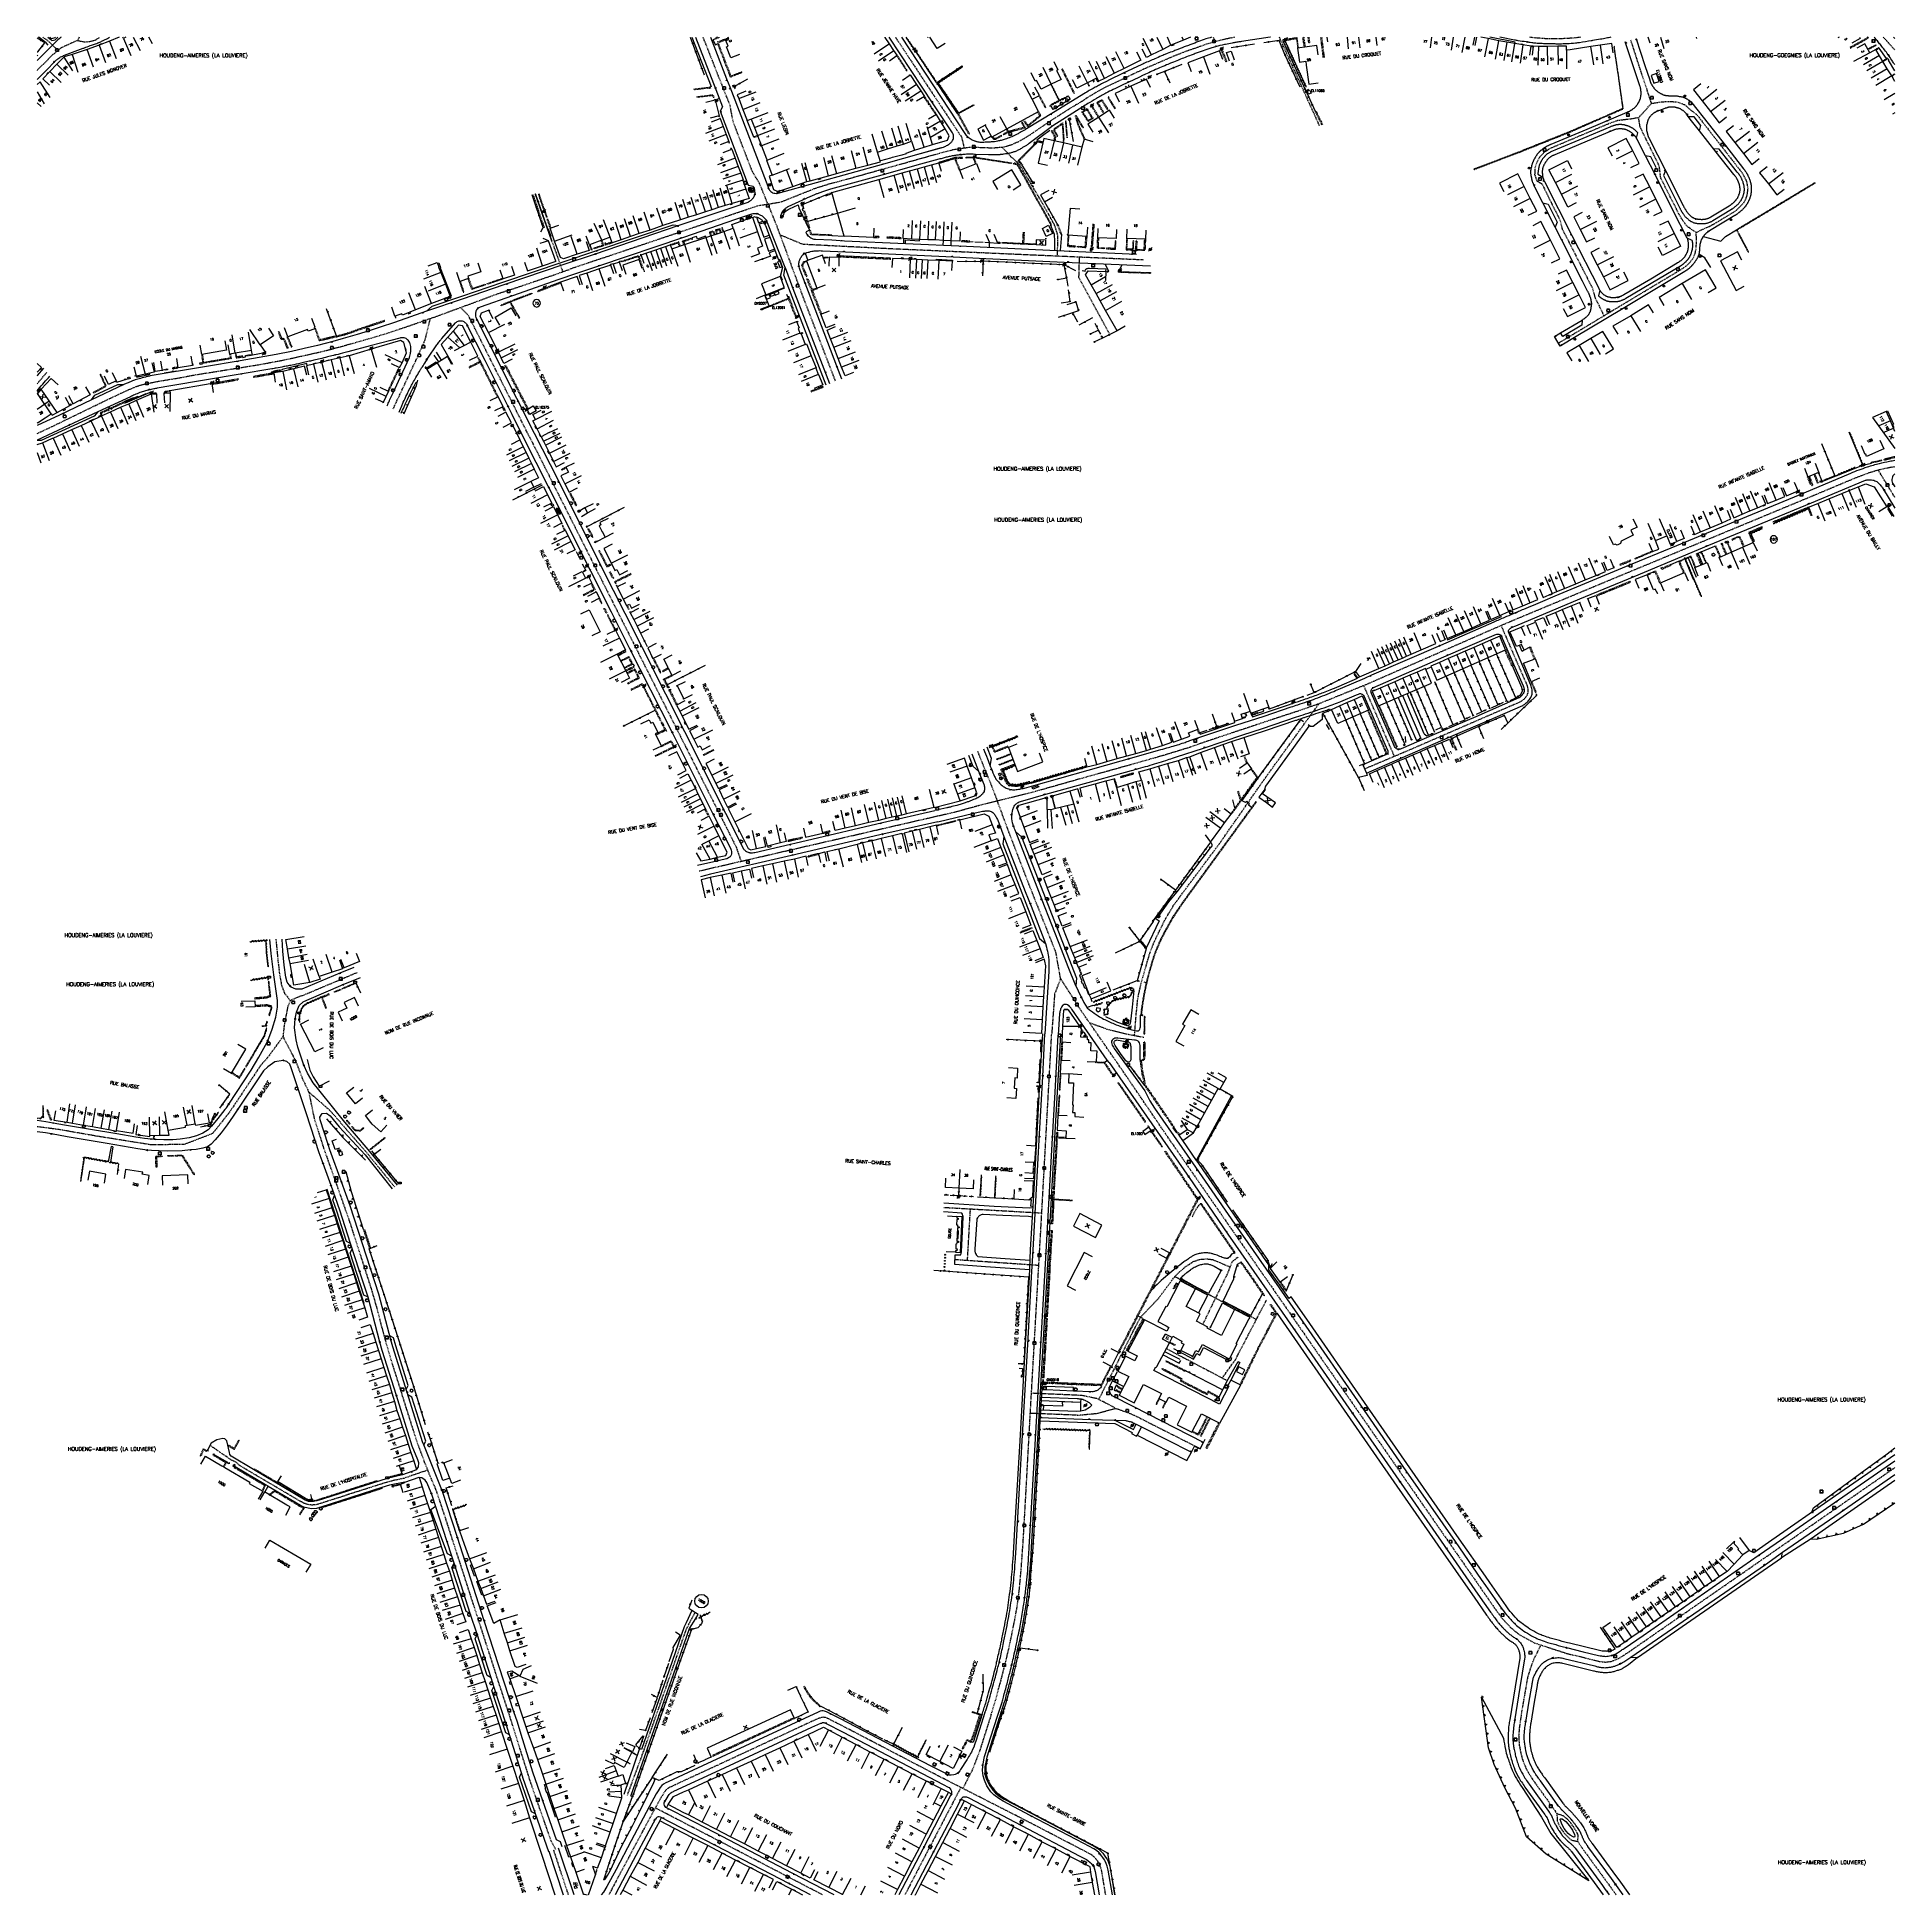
# Model space of a CAD drawing. Header units: millimetres. Extents: x 134000 to 135000, y 129000 to 130000.
import ezdxf
from ezdxf.enums import TextEntityAlignment as Align

# ---------------------------------------------------------------- set-up
doc = ezdxf.new("R2010")
doc.units = ezdxf.units.MM
doc.linetypes.add('DASHED', pattern=[0.75, 0.5, -0.25])
doc.layers.get('0').update_dxf_attribs({"linetype": 'CONTINUOUS'})
for name, color, linetype in [('W0001', 6, 'DASHED'), ('W0008', 7, 'CONTINUOUS'), ('W0017', 7, 'CONTINUOUS'), ('W0100', 7, 'CONTINUOUS'), ('W0105', 7, 'CONTINUOUS'), ('W0112', 1, 'DASHED'), ('W0211', 2, 'CONTINUOUS'), ('W0300', 7, 'CONTINUOUS'), ('W0310', 3, 'CONTINUOUS'), ('W0322', 7, 'CONTINUOUS'), ('W0330', 7, 'CONTINUOUS'), ('W0400', 7, 'CONTINUOUS'), ('W0420', 7, 'CONTINUOUS'), ('W0469', 7, 'CONTINUOUS'), ('W0471', 7, 'CONTINUOUS'), ('W0980', 7, 'CONTINUOUS'), ('W0984', 7, 'CONTINUOUS'), ('W0989', 7, 'CONTINUOUS'), ('W0991', 7, 'CONTINUOUS'), ('W1102', 7, 'CONTINUOUS'), ('W1471', 7, 'CONTINUOUS'), ('W1473', 7, 'CONTINUOUS')]:
    doc.layers.add(name, color=color, linetype=linetype)
doc.styles.get("Standard").update_dxf_attribs({"font": 'romans.shx', "width": 0.85})

# ---------------------------------------------------------------- blocks, each defined once
blk = doc.blocks.new('T469')
at = {"color": 0, "linetype": 'Continuous', "flags": 128}
for points in [[(-0.4, 0.4), (0.4, -0.4)], [(-0.4, -0.4), (0.4, 0.4)]]:
    blk.add_lwpolyline(points, dxfattribs=at)
at = {"color": 0, "linetype": 'Continuous'}
blk.add_circle((0, 0), 0.5, dxfattribs=at)
blk = doc.blocks.new('T400')
for p, q in [((-0.15, 0.3), (0.15, 0.3)), ((-0.15, -0.25), (-0.15, 0.3)), ((-0.15, 0.15), (0.15, 0.15)), ((-0.15, 0), (0.15, 0)), ((0.15, 0.3), (0.15, -0.25)), ((-0.15, -0.15), (0.15, -0.15)), ((-0.15, -0.25), (-0.15, -0.3)), ((-0.15, -0.3), (0.15, -0.3)), ((0.15, -0.3), (0.15, -0.25))]:
    blk.add_line(p, q)
blk = doc.blocks.new('t991o')
at = {"color": 0, "linetype": 'Continuous'}
for p, q in [((-1, 1), (1, -1)), ((-1, -1), (1, 1))]:
    blk.add_line(p, q, dxfattribs=at)
blk = doc.blocks.new('T420')
for p, q in [((0.7, 0.7), (-0.8, 0.7)), ((-0.8, 0.7), (-0.8, -0.8)), ((0.7, 0.7), (0.7, -0.8)), ((0.7, -0.8), (-0.8, -0.8))]:
    blk.add_line(p, q)
blk.add_ellipse((0, 0), major_axis=(-0.53, 0.53), ratio=1, start_param=3.926991, end_param=10.210176)
blk = doc.blocks.new('T300')
for p, q in [((-0.8, 0.5), (-0.9, 0.3)), ((-0.9, 0.3), (-0.9, 0.2)), ((-0.9, 0.2), (-0.7, 0.1)), ((-0.7, 0.6), (-0.8, 0.5)), ((-0.8, -0.1), (-0.7, 0.1)), ((-0.6, 0.7), (-0.7, 0.6)), ((-0.7, 0.1), (-0.7, 0.1)), ((-0.5, 0.7), (-0.6, 0.7)), ((-0.3, 0.6), (-0.5, 0.7)), ((-0.3, 0.6), (-0.2, 0.7)), ((-0.2, 0.6), (-0.3, 0.6)), ((-0.2, 0.7), (-0.1, 0.8)), ((-0.1, 0.8), (0.1, 0.8)), ((0.1, 0.8), (0.2, 0.7)), ((0.2, 0.7), (0.3, 0.6)), ((0.3, 0.6), (0.4, 0.5)), ((0.5, 0.5), (0.3, 0.5)), ((0.4, 0.5), (0.4, 0.5)), ((0.6, 0.4), (0.5, 0.5)), ((0.6, 0.4), (0.7, 0.3)), ((0.7, 0.3), (0.7, 0.2)), ((0.7, 0.2), (0.7, 0.1)), ((0.7, 0.1), (0.7, -0.2)), ((-0.8, -0.2), (-0.8, -0.1)), ((-0.7, -0.3), (-0.8, -0.2)), ((-0.8, -0.2), (-0.8, -0.2)), ((-0.7, -0.4), (-0.7, -0.3)), ((-0.5, -0.5), (-0.7, -0.4)), ((-0.4, -0.5), (-0.5, -0.5)), ((-0.4, -0.5), (-0.3, -0.5)), ((-0.3, -0.5), (-0.3, -0.4)), ((-0.3, -0.6), (-0.3, -0.5)), ((-0.3, -0.5), (-0.3, -0.5)), ((-0.2, -0.7), (-0.3, -0.6)), ((-0.1, -0.8), (-0.2, -0.7)), ((0.1, -0.8), (-0.1, -0.8)), ((0.2, -0.7), (0.1, -0.8)), ((0.3, -0.5), (0.2, -0.5)), ((0.3, -0.6), (0.2, -0.7)), ((0.2, -0.7), (0.2, -0.7)), ((0.5, -0.4), (0.3, -0.5)), ((0.3, -0.5), (0.3, -0.6)), ((0.3, -0.5), (0.3, -0.5)), ((0.6, -0.3), (0.5, -0.4)), ((0.7, -0.2), (0.6, -0.3)), ((0.6, -0.3), (0.6, -0.3))]:
    blk.add_line(p, q)
blk = doc.blocks.new('T1471')
at = {"color": 0, "linetype": 'Continuous', "flags": 128}
blk.add_lwpolyline([(-0.75, -0.5), (-0.75, 0.5), (0.75, 0.5), (0.75, -0.5), (-0.75, -0.5)], dxfattribs=at)
blk = doc.blocks.new('t322o')
at = {"color": 0, "linetype": 'Continuous'}
for radius in [0.25, 0.15]:
    blk.add_circle((0, 0), radius, dxfattribs=at)
blk = doc.blocks.new('t310o')
at = {"color": 0, "linetype": 'Continuous'}
for centre, start, end in [((-0.5, 0.4), 216.8699, 323.1304), ((0.5, -0.4), 36.8699, 143.1303)]:
    blk.add_arc(centre, 0.625, start, end, dxfattribs=at)
blk = doc.blocks.new('t211o')
at = {"color": 0, "linetype": 'Continuous'}
for p, q in [((-0.3, 0.5), (-0.3, 0)), ((0, 1), (0, 0)), ((0.3, 0.5), (0.3, 0))]:
    blk.add_line(p, q, dxfattribs=at)
blk = doc.blocks.new('T471')
for p, q in [((-0.333334, 0.333334), (-0.333334, -0.333334)), ((-0.333334, 0.333334), (0.333334, 0.333334)), ((-0.333334, 0), (0, 0)), ((0.500001, 0.500001), (1.000002, 1.000002)), ((-0.500001, -0.500001), (-1.000002, -1.000002)), ((-0.333334, -0.333334), (0.333334, -0.333334))]:
    blk.add_line(p, q)
blk.add_ellipse((0, 0), major_axis=(0.471405, 0.471405), ratio=1, start_param=5.4977871438, end_param=11.780972451)
blk = doc.blocks.new('t330o')
at = {"color": 0, "linetype": 'Continuous'}
for p, q in [((0.25, -0.25), (-0.25, 0.25)), ((-0.25, -0.25), (0.25, 0.25)), ((-0.25, 0.25), (-0.25, -0.25)), ((0.25, 0.25), (-0.25, 0.25)), ((0.25, -0.25), (0.25, 0.25)), ((-0.25, -0.25), (0.25, -0.25)), ((-0.25, -0.25), (-0.25, -0.25))]:
    blk.add_line(p, q, dxfattribs=at)
blk = doc.blocks.new('t112o')
at = {"color": 0, "linetype": 'Continuous'}
for p, q in [((-0.5, 0.5), (0.5, 0.5)), ((-0.5, -0.5), (-0.5, 0.5)), ((0.5, 0.5), (0.5, -0.5)), ((0.5, -0.5), (-0.5, -0.5))]:
    blk.add_line(p, q, dxfattribs=at)
blk = doc.blocks.new('T1473')
at = {"color": 0, "linetype": 'Continuous', "const_width": 0.5, "flags": 128}
blk.add_lwpolyline([(-0.25, 0, 1), (0.25, 0, 1)], format="xyb", close=True, dxfattribs=at)

msp = doc.modelspace()

# ---------------------------------------------------------------- linework, layer by layer
at = {"layer": 'W0001', "flags": 128}
for points in [[(134022.6, 130000), (134021.7, 129998.3), (134018.1, 129996.7), (134012.7, 129994.2), (134007.6, 129989.9), (134000, 129982.2)], [(134003, 130000), (134005.2, 129998.6), (134011.2, 129993)], [(134021.7, 129998.3), (134025.5, 129997.5), (134028.4, 129997.8), (134031.2, 129998.5), (134033.8, 130000)], [(134644.6, 130000), (134642.6, 129999.6), (134636.5, 129998.3), (134629.8, 129996.4), (134623.1, 129994), (134617, 129991.9), (134610.3, 129989.2), (134603.5, 129986.2), (134596.9, 129983.4), (134590.2, 129980.3), (134582.1, 129976.4), (134575.7, 129973.4), (134570, 129970.3), (134566.3, 129968.1), (134562.4, 129965.5), (134556.2, 129961.8), (134548, 129956.6), (134539.8, 129951.1), (134532.8, 129946.4), (134528.3, 129943.8), (134524.1, 129941.9), (134519.5, 129940.7), (134515.3, 129940.4), (134511.9, 129940.4), (134506.6, 129940.6), (134502.2, 129940.7), (134499.3, 129940.3), (134493, 129939.4), (134489.1, 129938.4), (134434.5, 129923.1), (134426.8, 129921.1), (134423, 129919.9), (134418.5, 129918.5), (134411, 129915.5), (134400, 129911.1), (134387.9, 129909.2), (134319.4, 129886.1), (134286.8, 129875.2)], [(134429.8, 129814.8), (134413.6, 129856.8), (134398, 129899), (134388.8, 129921.4), (134385, 129927.7), (134374.6, 129954.8), (134373, 129963.3), (134358.5, 130000)], [(134462, 130000), (134465, 129995.6), (134478.1, 129975.6), (134497.6, 129946.3), (134499, 129940.2)], [(134633.1, 130000), (134634.1, 129997.6)], [(134690.3, 129952.4), (134668.7, 130000)], [(134830.8, 130000), (134827.2, 129999.6), (134822.8, 129999.3), (134818.1, 129999.1), (134813.5, 129999.1), (134807, 129999.6), (134803.6, 130000)], [(134993.7, 130000), (134996, 129997.6), (135000, 129993.2)], [(134862.1, 129956.7), (134869, 129964.4), (134867.3, 129969.6), (134866, 129973.7), (134864.2, 129979), (134860.6, 129990), (134857.9, 129998.4)], [(134869, 129964.4), (134874.6, 129965.3), (134878.2, 129965.4), (134882.7, 129965.3), (134886.7, 129963.8), (134889.6, 129961.3), (134893.6, 129958.1), (134896.8, 129954), (134907.7, 129940), (134917.9, 129926.9), (134920.1, 129922.5), (134920.8, 129918.7), (134920.4, 129915.1), (134919.6, 129912.7), (134918.3, 129910.5), (134916.3, 129908.3), (134914.1, 129906.4), (134902.9, 129899.6), (134900, 129898), (134897.8, 129897.1), (134893.1, 129894.9)], [(134819, 129835.4), (134857.7, 129858.7), (134885.4, 129875.3), (134888.2, 129877.3), (134890.1, 129879.3), (134891.5, 129881.2), (134892.6, 129883.9), (134893.1, 129886.8), (134893.2, 129890.1), (134893.1, 129894.9), (134888.3, 129898.1), (134885.8, 129901.4), (134883.6, 129905.2), (134877.8, 129916.7), (134874, 129924.2), (134873.2, 129930.7), (134870.6, 129936), (134863.9, 129949.6), (134862.8, 129952.1), (134862.1, 129956.7), (134858, 129956), (134853.8, 129955.5), (134850.6, 129955.1), (134846.1, 129953.5), (134814.8, 129940.3), (134811.1, 129938), (134808.9, 129935.6), (134807.1, 129932.3), (134806.3, 129929.9), (134806.1, 129926.1), (134807.3, 129922.7), (134810, 129921.2), (134815, 129911), (134819.6, 129901.9), (134820.9, 129896.9), (134825.4, 129888.1), (134837.3, 129864.7), (134838.5, 129860.1), (134843.4, 129850.1)], [(134549.2, 129882.1), (134549.5, 129891.9), (134549.3, 129894), (134547.6, 129899.1), (134546.4, 129901.2), (134540.8, 129911.3), (134534.9, 129921.2), (134528.7, 129931.7), (134524.6, 129935.3), (134519.5, 129940.7)], [(134268.2, 129915.6), (134277, 129890.5), (134282.9, 129873.8)], [(134595.5, 129880.1), (134461.4, 129886), (134412.2, 129888.5), (134399.9, 129893.6)], [(134577.4, 129840), (134560.8, 129870.6), (134561.1, 129881.6)], [(134000, 129786.7), (134007.5, 129790.2), (134039.4, 129805.7), (134049.1, 129810.2), (134053.9, 129812.2), (134056.9, 129813.1), (134062, 129814.2), (134067.4, 129815.2), (134075.5, 129816.5), (134085.1, 129818.3), (134119.6, 129823.8), (134132.9, 129826.3), (134142, 129828.3), (134149.2, 129829.9), (134154.8, 129831.2), (134163.2, 129833.4), (134170.3, 129835.4), (134181.5, 129838.6), (134189.4, 129841), (134197.7, 129843.8), (134213.9, 129849.4), (134236.2, 129857.6), (134248.3, 129862.1), (134257.6, 129865.1), (134277.9, 129872), (134286.6, 129875.1)], [(134264.7, 129785.5), (134232.2, 129850.1), (134228, 129854.6)], [(134191.6, 129799.9), (134203.8, 129825.9), (134208.7, 129836.7), (134211.7, 129848.7)], [(134000, 129813.5), (134005.2, 129819.6)], [(134264.7, 129785.5), (134371.1, 129574.4), (134376.3, 129564), (134378.9, 129556.4)], [(134484.1, 129580.7), (134493.8, 129582.9), (134506.9, 129586.5), (134534.1, 129593.2), (134564.9, 129601.9), (134589.7, 129608.8), (134598.1, 129611.2), (134606.1, 129613.5), (134614, 129615.9), (134620.8, 129618), (134629.6, 129621.1), (134658.4, 129630.7), (134670.5, 129634.7), (134678.4, 129637.3), (134683.7, 129639.1), (134689.4, 129641.1), (134695.5, 129643.5), (134702.6, 129646.4), (134716.1, 129651.9), (134779.6, 129679.7), (134792.7, 129685.4), (134850.5, 129709.5), (134929.6, 129742.3), (134956.3, 129753.4), (134978.7, 129762.8), (134985.8, 129765.5), (134991.7, 129767.3), (134997.7, 129768.6), (135000, 129768.9)], [(135000, 129752.3), (134991, 129767.1)], [(134788, 129683.4), (134800.7, 129654), (134802.1, 129651), (134802.4, 129649), (134802.5, 129647.2), (134801.8, 129645.4), (134800.5, 129643.8), (134798.4, 129642.2), (134777.6, 129633.2), (134738.5, 129616.2), (134714.6, 129606.1)], [(134730.6, 129612.9), (134714.1, 129651.1)], [(134590.7, 129462.5), (134591.6, 129473.7), (134592.5, 129482.6), (134594.2, 129490.4), (134596.5, 129498.5), (134599, 129507), (134601.4, 129513.2), (134604, 129518.6), (134607.3, 129525.3), (134611.9, 129532.9), (134617.5, 129540.5), (134636.2, 129565.6), (134659.9, 129599.6), (134690, 129641.3)], [(134550.9, 129493.3), (134548.4, 129507.4), (134533, 129546.3), (134523.8, 129570.2), (134514.4, 129595.6), (134506.3, 129615.6)], [(134356.3, 129551.2), (134484.1, 129580.7)], [(134611.1, 129404.3), (134611.1, 129404.3), (134584.5, 129443.4), (134562.1, 129475.8), (134557.1, 129483.6), (134550.9, 129493.3), (134547.7, 129485), (134546.1, 129463.2)], [(134595.8, 129461.5), (134587.4, 129463.1), (134576, 129465.9), (134566.4, 129469.5)], [(134513.6, 129097.2), (134516.2, 129105.7), (134519, 129116.2), (134521.7, 129126.6), (134524, 129136.9), (134526.2, 129147.8), (134527.7, 129156.1), (134528.8, 129165.1), (134529.7, 129175.1), (134530.7, 129188.9), (134532.1, 129213.1), (134534.7, 129260.6), (134540.4, 129360.1), (134546.1, 129463.2)], [(134488, 129370.1), (134540.8, 129367.1)], [(134500.8, 129341.5), (134502.4, 129369.3)], [(134539.2, 129338.8), (134494.1, 129341.9)], [(134612.9, 129333.5), (134618, 129338), (134622.3, 129340.9), (134625.7, 129342.1), (134629.5, 129342.4), (134632.7, 129342), (134635.9, 129340.7), (134642.1, 129338)], [(134646.5, 129343.3), (134643.2, 129340.8), (134640.7, 129334.4)], [(134594, 129310.9), (134603.5, 129321), (134612.9, 129333.5)], [(134656.3, 129309.7), (134638.2, 129319.2), (134628.7, 129324.1), (134612.2, 129332.9)], [(134640.7, 129334.4), (134627.4, 129307.1)], [(134638, 129278.3), (134645, 129288.1), (134661.7, 129320.1)], [(134589.5, 129302.5), (134594, 129310.9)], [(134589.5, 129302.5), (134571.4, 129266.7)], [(134607.8, 129294.1), (134640.7, 129276.8)], [(134535.2, 129270.2), (134562.4, 129269)], [(134562.4, 129269), (134570.3, 129267.3)], [(134570.4, 129259.2), (134580.7, 129261.9), (134570.3, 129267.3)], [(134580.7, 129261.9), (134587.9, 129259.3), (134591.8, 129257.6)], [(134559.9, 129258.2), (134534.6, 129259.2)], [(134559.9, 129258.2), (134570.4, 129259.2)], [(134591.8, 129257.6), (134599.2, 129253.8), (134626.1, 129240.2)], [(134513.6, 129097.2), (134507.3, 129077.4), (134503.5, 129067.5), (134498.3, 129057.3)]]:
    msp.add_lwpolyline(points, dxfattribs=at)
at = {"layer": 'W0001'}
for points in [[(134128.5, 129514.4), (134129.6, 129502.9), (134130.4, 129496.1), (134131.5, 129489.8), (134133.2, 129485.3), (134136.2, 129481.5), (134134.8, 129477.7), (134134, 129473.6), (134133, 129468.4), (134132.3, 129462), (134124.2, 129450.9), (134120.2, 129446.4), (134114.7, 129438), (134107.5, 129427.2), (134103.2, 129420.9)], [(134136.2, 129481.5), (134140.7, 129483.5), (134143.7, 129484.5), (134151, 129487.6), (134161.7, 129492.1), (134172.3, 129496.6)], [(134132.3, 129462), (134138.3, 129450.5), (134139.8, 129447.1), (134142.7, 129439.6), (134146.2, 129432.2), (134157.4, 129422.5), (134161.9, 129417.4), (134168.5, 129409.7), (134176.8, 129400.3), (134184.5, 129390.8), (134192.5, 129381)], [(134146.2, 129432.2), (134149.1, 129418), (134154.2, 129402), (134161.9, 129380.3), (134168.2, 129362.3), (134174, 129344.3), (134179.5, 129327.3), (134182.2, 129318.1), (134187.3, 129298.7), (134191.1, 129285.8), (134194.1, 129276.5), (134198.7, 129261.8), (134204.3, 129244.1), (134208.4, 129233.1), (134212, 129224.1), (134214.5, 129218.4), (134216.4, 129212.8), (134219.6, 129203.1), (134224.6, 129187.6), (134229.1, 129173.8), (134235.2, 129154.9), (134241.6, 129135.2), (134248.3, 129114.4), (134254, 129097.1), (134259.7, 129078.9), (134265.6, 129060.3), (134273.1, 129038.9), (134276.6, 129028.9), (134279.1, 129024.5)], [(134103.2, 129420.9), (134094.4, 129409.8), (134079.1, 129403.9), (134060.9, 129403.8), (134031.6, 129408.5), (134011.6, 129412), (134000, 129413.5)], [(134611.1, 129404.3), (134624.1, 129385.5), (134784.4, 129154.6), (134788.6, 129148.8), (134793, 129144.1), (134796.8, 129140.9), (134798, 129140), (134805.8, 129135.7), (134823.3, 129130), (134833.2, 129127.6), (134840.9, 129125.7), (134844.2, 129125.3), (134847.3, 129125.7), (134851.2, 129127.2), (134854.2, 129129), (134858.6, 129132), (135000, 129230)], [(134210.2, 129228.6), (134206.3, 129227.3), (134204.9, 129226.8), (134197.3, 129224.2), (134191.2, 129222.9), (134188.6, 129222.2), (134182.2, 129220.2), (134174.7, 129217.8), (134167.7, 129215.6), (134162.7, 129213.9), (134158.7, 129212.7), (134154.4, 129211.3), (134150.6, 129210.1), (134147.8, 129209.8), (134145.7, 129210.1), (134143.4, 129210.9), (134141.4, 129212), (134134.8, 129215.9), (134109.3, 129230.9), (134107, 129232.9), (134104.5, 129234.1), (134093, 129242)], [(134317.7, 129053.6), (134326.5, 129077.4), (134338.4, 129111.3), (134347.5, 129137.4), (134349.5, 129143.1), (134351.3, 129146.7), (134354.2, 129152)], [(134809.4, 129134.5), (134805.1, 129125.7), (134802.3, 129117.2), (134799.1, 129098.6), (134797.9, 129090.3), (134797.5, 129086), (134797.8, 129080.6), (134798.8, 129075.5), (134799.9, 129071.8), (134801.7, 129067.6), (134804.8, 129062.4), (134815.3, 129047.8), (134818.1, 129043.7), (134818.2, 129039.9), (134819.1, 129037.9), (134820, 129036.2), (134821.3, 129034.2), (134822.7, 129032.4), (134824.3, 129030.8), (134826.1, 129029.4), (134829.3, 129028.8), (134829.6, 129032), (134828.4, 129034.4), (134826.9, 129036.8), (134825.5, 129038.7), (134823.9, 129040.5), (134821.9, 129042.3), (134818.1, 129043.7)], [(134575.2, 129000), (134573.1, 129012.7), (134573, 129013.2), (134572.6, 129014.6), (134572.3, 129015.7), (134571.8, 129016.6), (134571.6, 129017), (134570.9, 129018.1), (134569.9, 129019.4), (134569.2, 129020.2), (134568.2, 129021.1), (134567.3, 129021.7), (134561.8, 129024.6), (134532.8, 129039.7), (134485.5, 129063.8), (134451.4, 129081.6), (134435.1, 129090.1), (134426.1, 129094.7), (134425.5, 129095), (134424.9, 129095.3), (134423.5, 129095.6), (134422.2, 129095.5), (134421.3, 129095.2), (134420.6, 129095), (134415.8, 129092.8), (134366.5, 129069.9), (134341.6, 129058.4), (134341.2, 129058.2), (134340.5, 129057.9), (134339.5, 129057.3), (134338.6, 129056.6), (134338, 129055.8), (134337.4, 129054.9), (134335.8, 129052.3), (134326.7, 129035.7), (134318.3, 129019.9), (134307.7, 129000)], [(134497.2, 129057.8), (134479.2, 129023.3), (134467.1, 129000)], [(134422.8, 129000), (134405.1, 129009.2), (134363.6, 129030.8), (134341.4, 129042.3), (134332.8, 129046.8)], [(134286, 129000), (134278, 129024.3)], [(134829.3, 129028.8), (134831.3, 129025.7), (134850, 129000)]]:
    msp.add_lwpolyline(points, dxfattribs=at)
at = {"layer": 'W0008'}
msp.add_line((134916.4, 129192.3), (134921.5, 129185.4), dxfattribs=at)
at = {"layer": 'W0008', "flags": 128}
for points in [[(134000, 129977.2), (134005.5, 129982.8), (134008.9, 129986.4, -0.017742), (134009.5, 129987, -0.009558), (134010.7, 129988.1, -0.021662), (134011.7, 129988.8, -0.025463), (134012.6, 129989.4, -0.017009), (134013.8, 129989.9, -0.021238), (134014.7, 129990.3), (134024.8, 129994.1, 0.00017), (134025.4, 129994.3, 0.000029), (134028.6, 129995.5, 0.003836), (134030.9, 129996.3, 0.003879), (134033.2, 129997.2, 0.014853), (134035.2, 129998.1, 0.010849), (134037.9, 129999.4, 0.001116), (134038.9, 130000)], [(134012.9, 130000, 0.002164), (134012.4, 129999.6, 0.012139), (134010, 129997.5, 0.003672), (134007.1, 129994.7, 0.007239), (134005.7, 129993.3), (134000, 129987.5)], [(134354.3, 130000), (134365.3, 129971.9), (134369, 129962.5), (134367.7, 129960.2), (134382.7, 129920.4), (134385.4, 129919.9, -0.033428), (134385.9, 129918.8, -0.045806), (134386.1, 129917.9, -0.030029), (134386.3, 129916, -0.064442), (134386.2, 129915.1, -0.072408), (134385.8, 129914.1, -0.055018), (134384.9, 129912.9, -0.0412), (134383.4, 129911.6, -0.081486), (134382.5, 129911.1), (134374.5, 129908.4), (134345.4, 129898.6), (134299.8, 129883.1), (134283.5, 129877.6), (134251.2, 129866.7), (134228.8, 129859.1), (134209.6, 129852.5), (134192.3, 129846.5), (134184.6, 129843.9), (134178.7, 129842), (134172.2, 129840), (134164.7, 129837.8), (134159.1, 129836.2), (134150.9, 129834.1), (134143.8, 129832.4), (134136.9, 129830.9), (134128.6, 129829.2), (134122.5, 129828.1), (134109.3, 129825.8), (134090.1, 129822.6), (134060.9, 129817.7, 0.016881), (134059.1, 129817.3, 0.009081), (134055.7, 129816.4, 0.011987), (134052.8, 129815.6, 0.017719), (134050.9, 129814.8, 0.005367), (134048.4, 129813.8, 0.007011), (134046.6, 129813), (134029.3, 129804.8), (134012, 129796.6), (134000, 129791)], [(134005.8, 130000), (134007.3, 129998.8), (134007.9, 129998.2), (134009.6, 129998.6, -0.004664), (134011.2, 130000)], [(134362.5, 130000), (134371.1, 129977.7), (134372.8, 129973.4), (134379.6, 129955.5), (134393.9, 129918.4, 0.061124), (134394.3, 129917.7, 0.046825), (134395, 129916.9, 0.095695), (134395.9, 129916.3, 0.076757), (134397.1, 129916, 0.027445), (134398.4, 129916, 0.062116), (134398.9, 129916), (134419.6, 129921.9), (134455.7, 129931.9), (134486.8, 129940.7)], [(134663.9, 130000), (134663.7, 130000), (134648.3, 129997.7, -0.001013), (134646.3, 129997.4, 0.000973), (134644.3, 129997.1, 0.011205), (134643.2, 129996.9, 0.003333), (134639.6, 129996.2, 0.006802), (134639.1, 129996.1, 0.000657), (134634.3, 129994.9, 0.020482), (134631.8, 129994.2, 0.0128), (134627.6, 129992.7, 0.002416), (134623.3, 129991.2, 0.004964), (134621.2, 129990.4, 0.000054), (134614.7, 129987.9, 0.00107), (134614.4, 129987.7, 0.001455), (134610.7, 129986.3, 0.00189), (134607.9, 129985.1, 0.005225), (134604.1, 129983.5, 0.004798), (134600.1, 129981.7, 0.000956), (134596.7, 129980.2, 0.001951), (134595, 129979.4, 0.000228), (134593.7, 129978.7, 0.000058), (134588.3, 129976.2, 0.000444), (134583.7, 129974, 0.000464), (134579.3, 129971.9, 0.012111), (134575.3, 129969.9, 0.009407), (134570.2, 129967, 0.003072), (134565.6, 129964.3, 0.004973), (134562.8, 129962.5), (134546.8, 129952.3), (134534, 129942.9, -0.017442), (134532.5, 129941.8, -0.010646), (134529.8, 129940.2, -0.020225), (134528, 129939.2, -0.021991), (134526.2, 129938.4, -0.0191), (134524.7, 129937.9, -0.018041), (134523, 129937.5, -0.014639), (134520.6, 129937.1, -0.018565), (134518.7, 129936.9, -0.006727), (134518.2, 129936.8, -0.001384), (134515.6, 129936.7, -0.014847), (134514.3, 129936.7), (134512.1, 129936.7), (134505.1, 129936.9, 0.000893), (134503.9, 129937, -0.004047), (134502.8, 129937, 0.0038), (134501.1, 129937, 0.007191), (134500.2, 129937, 0.000639), (134497.7, 129936.8, 0.007103), (134497.5, 129936.8, 0.013873), (134496.3, 129936.7, 0.008545), (134494.3, 129936.4, 0.004228), (134492.5, 129936.1, 0.006511), (134491.4, 129935.9, 0.005063), (134489.4, 129935.4, 0.008729), (134488.2, 129935.1, 0.000201), (134486, 129934.5, 0.000176), (134483.4, 129933.8), (134473.6, 129931.2), (134456.6, 129926.4), (134427.1, 129918.2, 0.005409), (134425.9, 129917.8, 0.003024), (134423.8, 129917.2, 0.008166), (134421.8, 129916.5, 0.008976), (134419.9, 129915.8, 0.00298), (134418.4, 129915.2, 0.002773), (134416.8, 129914.5, 0.001843), (134414.5, 129913.5, 0.008605), (134414, 129913.3), (134404.1, 129908.7, 0.029183), (134403.8, 129908.5, 0.010151), (134403, 129908, 0.021603), (134402.4, 129907.5, 0.022212), (134401.8, 129907, 0.035011), (134401.4, 129906.5, 0.036426), (134401, 129906, 0.021802), (134400.7, 129905.3, 0.03359), (134400.5, 129904.8), (134400.2, 129903.9, 0.065828), (134400.2, 129903.7, 0.042893), (134400.2, 129903.3, 0.095982), (134400.3, 129903.1, 0.095644), (134400.5, 129902.9, 0.090326), (134400.7, 129902.8, 0.162434), (134400.8, 129902.8, 0.044226), (134400.9, 129902.8, 0.032103), (134401.1, 129902.9, 0.024804), (134401.3, 129903.1, 0.127935), (134401.3, 129903.2), (134401.8, 129904.5, -0.033092), (134402, 129905, -0.026938), (134402.3, 129905.6, -0.058544), (134402.7, 129906, -0.038299), (134403.3, 129906.6, -0.017333), (134404.3, 129907.3, -0.028655), (134405, 129907.6), (134409.7, 129909.8), (134410, 129908.2), (134415.8, 129896.1), (134414, 129895.2, 0.428512), (134413.9, 129894.7, 0.081214), (134415.2, 129893, 0.036963), (134416.8, 129891.8, 0.095773), (134417.5, 129891.5, 0.012688), (134418.5, 129891.3, 0.028576), (134419, 129891.3), (134427.7, 129890.9), (134434.6, 129890.5), (134500.3, 129887.5), (134533.7, 129885.9), (134552.8, 129885), (134591.7, 129883.2), (134591.7, 129883.2), (134591.7, 129883.2)], [(134473.6, 129936.9), (134487.8, 129940.9, 0.04058), (134488.6, 129941.2, 0.017845), (134490.5, 129942.2, 0.063772), (134491.8, 129943.2, 0.067087), (134492.8, 129944.4, 0.077629), (134493.3, 129945.6, 0.094686), (134493.3, 129946.6, 0.039945), (134493.1, 129947.9, 0.069514), (134492.8, 129948.5), (134482.4, 129964.1), (134458.7, 130000)], [(134505.9, 129943.7), (134503.4, 129944.6, -0.091991), (134501.2, 129946.2, -0.04614), (134499.6, 129948.2), (134465.5, 130000)], [(134632.1, 130000, 0.009449), (134629.1, 129999.1, 0.01046), (134625.2, 129997.7, 0.001041), (134621, 129996.1, 0.001826), (134618.6, 129995.2, 0.000431), (134614.1, 129993.5, 0.00081), (134611.8, 129992.6, 0.001819), (134608.3, 129991.2, 0.003539), (134606.5, 129990.5, 0.002913), (134605.3, 129990, 0.000889), (134601.6, 129988.4, 0.00142), (134595.8, 129985.9, 0.007308), (134594.7, 129985.3), (134584.6, 129980.6), (134576.8, 129976.9, 0.012737), (134576.3, 129976.6, -0.001527), (134571.9, 129974.3, -0.000318), (134569.6, 129973.1, 0.000622), (134568.5, 129972.5, 0.010361), (134567, 129971.7, 0.005591), (134564.4, 129970.1), (134547.1, 129959.5), (134532.6, 129950.7, -0.007677), (134531.1, 129949.8, -0.00455), (134528.4, 129948.3, -0.016753), (134526.8, 129947.4, -0.010062), (134523.9, 129946.2, -0.017007), (134521.1, 129945.1, -0.021993), (134518.9, 129944.5, -0.012335), (134517, 129944.1, -0.014826), (134515.4, 129943.8, -0.008204), (134514, 129943.7, -0.005853), (134511.9, 129943.5, -0.012616), (134511.1, 129943.5, -0.003619), (134508.2, 129943.4, -0.045292), (134507.1, 129943.5, -0.023395), (134504.9, 129944)], [(134847.2, 130000, -0.003925), (134844.6, 129999.5, -0.003462), (134841.6, 129998.9, -0.002391), (134837.3, 129998.2, -0.003362), (134836.6, 129998.1, -0.000354), (134830.3, 129997.1, -0.014666), (134828.1, 129996.8, -0.005679), (134823.5, 129996.5, -0.005795), (134819.5, 129996.3, -0.009721), (134817.2, 129996.4, -0.000243), (134812.9, 129996.4, -0.002832), (134812.6, 129996.5, -0.00585), (134809.3, 129996.6, -0.008038), (134806.8, 129996.8, -0.008342), (134804.5, 129997, -0.006244), (134801.5, 129997.5, -0.00337), (134797.2, 129998.1, -0.007636), (134795.3, 129998.5), (134787.4, 130000)], [(135000, 129985.1, 0.000388), (134999.5, 129985.9, 0.010806), (134998.4, 129987.6, 0.006143), (134996.4, 129990.6, 0.007255), (134994.5, 129993.2, 0.007668), (134992.6, 129995.6, 0.005143), (134991, 129997.5, 0.005085), (134989.4, 129999.5, 0.001157), (134988.9, 130000)], [(134999.3, 130000, 0.002825), (135000, 129999.4)], [(134424.8, 129812.7), (134401.9, 129871.9), (134402.6, 129876), (134393.2, 129900.1, 0.046423), (134392.6, 129901.4, 0.043237), (134391.6, 129902.6, 0.060011), (134390.8, 129903.4, 0.036353), (134389.2, 129904.3, 0.029314), (134387.9, 129904.8, 0.057214), (134387.2, 129905, 0.057874), (134385.9, 129905, 0.050768), (134384.5, 129904.7), (134376, 129901.9), (134348, 129892.3), (134302.1, 129876.8), (134289.8, 129872.7), (134280.9, 129869.6), (134255.9, 129860.9), (134238.5, 129854.8, 0.227959), (134236.2, 129852.5, 0.086942), (134235.9, 129850.7, 0.09434), (134236.2, 129849.1), (134243.5, 129834.6), (134258.1, 129805.7), (134267.5, 129786.9)], [(134387.2, 129903.3, -0.017707), (134388.1, 129902.9, -0.028516), (134388.6, 129902.7, -0.012875), (134389.9, 129901.8, -0.041655), (134390.2, 129901.5, -0.044725), (134390.8, 129900.9, -0.042784), (134391.3, 129900.1, -0.007265), (134391.8, 129899.1, -0.015591), (134392, 129898.6), (134399, 129880.2), (134399.6, 129880.5), (134401.3, 129876.1), (134400, 129871.2)], [(134433.1, 129816), (134430.5, 129823), (134418.8, 129853.7), (134410.8, 129874.6, -0.024368), (134410.4, 129875.7, -0.019855), (134410.1, 129877.1, -0.052184), (134410, 129877.9, -0.033368), (134410.1, 129879, -0.060031), (134410.4, 129879.9, -0.034352), (134411.1, 129881.4, -0.058129), (134412.4, 129883.1, -0.1109), (134413.4, 129883.8, -0.016283), (134414.4, 129884.1, -0.015205), (134415.5, 129884.4, -0.005833), (134417, 129884.8, -0.013395), (134417.7, 129884.9, -0.03107), (134419.8, 129885.1, -0.021452), (134422.8, 129885.1), (134435.2, 129884.5), (134493.1, 129881.8), (134510.6, 129881), (134552.9, 129879), (134599.3, 129876.9)], [(134575.2, 129874), (134575.4, 129875.2), (134566.4, 129875.5, 0.078776), (134565.6, 129875.5, 0.094303), (134564.9, 129875.3, 0.026077), (134564.5, 129875, 0.042448), (134564.3, 129874.9, 0.097748), (134564.1, 129874.6, 0.07145), (134563.9, 129874.1)], [(134194.8, 129798.2, -0.002474), (134196.3, 129801.6, -0.004482), (134197.1, 129803.5, -0.000077), (134199, 129807.6, -0.001149), (134199.2, 129807.9, -0.003962), (134200.7, 129811.1, -0.00757), (134201.5, 129812.7, -0.00669), (134202.2, 129813.9, -0.002757), (134203.9, 129816.9, -0.002304), (134205.8, 129820.1, -0.005631), (134206.6, 129821.4, -0.005168), (134208.1, 129823.8, -0.003559), (134210.3, 129827.2), (134215.2, 129834.4, -0.009935), (134215.8, 129835.3, -0.008625), (134216.6, 129836.3, -0.006168), (134217.3, 129837.2, -0.008613), (134217.8, 129837.9), (134225.2, 129846.2, -0.05777), (134225.7, 129846.7, -0.040116), (134226.6, 129847.2, -0.087529), (134227.4, 129847.4, -0.069045), (134228.4, 129847.4, -0.048308), (134229.3, 129847.1, -0.064143), (134229.9, 129846.8, -0.037364), (134230.6, 129846.2, -0.083781), (134230.9, 129845.9), (134240.9, 129826.1), (134255.5, 129797.2), (134261.9, 129784.1)], [(134188.4, 129801.6, -0.003784), (134189.6, 129804.3, -0.006815), (134190.2, 129805.7, -0.000541), (134191.6, 129808.6, 0.00362), (134191.8, 129809), (134194.5, 129814.9), (134200.4, 129827.7, 0.043286), (134200.6, 129828.3, 0.018079), (134200.9, 129829.8, 0.027921), (134201.1, 129830.9, 0.018723), (134201.1, 129832.5, 0.033375), (134201.1, 129833.6, 0.028344), (134200.8, 129834.9, 0.066), (134200.4, 129835.8, 0.050836), (134199.7, 129836.9, 0.082591), (134198.6, 129837.8, 0.096023), (134197.5, 129838.2, 0.039365), (134196.1, 129838.2, 0.060938), (134195.2, 129838.1), (134190.3, 129836.8), (134179.2, 129833.9), (134167.2, 129830.6, -0.004575), (134164.4, 129829.9, -0.002625), (134159.5, 129828.7, -0.000523), (134156.2, 129827.9, -0.000451), (134152.3, 129826.9, -0.00053), (134149, 129826.1, -0.000725), (134146.5, 129825.6, -0.003872), (134143.3, 129824.9, -0.002362), (134138.1, 129823.7, -0.001278), (134135.1, 129823.1, -0.001765), (134132.8, 129822.7, -0.002173), (134128.7, 129821.9, -0.003682), (134126.3, 129821.5), (134109.3, 129818.6), (134072, 129812.3), (134064.6, 129811.1, 0.008862), (134062.8, 129810.7, 0.005757), (134060.1, 129810.1, 0.017851), (134057.8, 129809.5, 0.016898), (134055.3, 129808.7, 0.007793), (134052.4, 129807.5, 0.009989), (134050.2, 129806.5), (134032.7, 129798.4), (134016.9, 129791), (134000, 129783.2)], [(134000, 129809.6), (134000.8, 129810.6, -0.02328), (134006.8, 129817.5)], [(134196, 129797.7, -0.000261), (134197.5, 129801, -0.000493), (134198.3, 129802.8, -0.000012), (134200.5, 129807.3, -0.000372), (134200.5, 129807.5, -0.006267), (134200.7, 129807.8, -0.000413), (134202.7, 129811.9, -0.008597), (134203.1, 129812.6), (134204, 129814.3), (134204.2, 129814.2)], [(134261.9, 129784.1), (134274.9, 129758.5), (134297.9, 129712.7), (134309, 129690.7), (134318.7, 129671.4), (134341.4, 129626.5), (134363.8, 129581.9), (134373.2, 129563.4, -0.052656), (134373.6, 129562.4, -0.041517), (134373.8, 129561, -0.133847), (134373.6, 129559.7, -0.120561), (134372.7, 129558.6, -0.036253), (134371.6, 129557.9, -0.071967), (134371, 129557.7), (134364.2, 129556.2), (134355.5, 129554.2)], [(134267.5, 129786.9), (134280.4, 129761.5), (134303.8, 129714.8), (134316.3, 129690), (134325.6, 129671.5), (134338.2, 129646.5), (134348.4, 129626.2), (134370.6, 129582.4), (134380.2, 129563.2, 0.087131), (134380.7, 129562.5, 0.056204), (134381.8, 129561.7, 0.051077), (134382.7, 129561.3, 0.055581), (134383.6, 129561.1, 0.036205), (134385.1, 129561, 0.047584), (134386.3, 129561.2), (134413.9, 129567.6), (134455.1, 129577.2), (134483.3, 129583.7)], [(134509.4, 129616.9, 0.003669), (134511.5, 129611.6, 0.005135), (134513, 129607.7, 0.000828), (134515, 129602.9, 0.004732), (134515.4, 129602, 0.060573), (134516.4, 129600.3, 0.037622), (134518.5, 129598, 0.056244), (134520.6, 129596.4, 0.060988), (134522.8, 129595.4, 0.038312), (134525, 129594.9, 0.063229), (134526.3, 129594.9, 0.020539), (134528.9, 129595.3, 0.022031), (134531.4, 129595.8), (134535.3, 129596.9), (134565.7, 129605.5), (134593, 129613.2), (134603.7, 129616.2, -0.001261), (134608.1, 129617.4, 0.001651), (134611.5, 129618.4, 0.007375), (134613.8, 129619.1, 0.004789), (134617.3, 129620.2, 0.002383), (134619.7, 129621.1, -0.003843), (134621.1, 129621.6), (134645.2, 129629.6), (134660.5, 129634.6), (134675, 129639.5, 0.000815), (134678.6, 129640.7, 0.000592), (134683.6, 129642.4, 0.007446), (134688.2, 129644, 0.006757), (134693.2, 129645.9, 0.002395), (134698, 129647.9, 0.003181), (134701.6, 129649.4), (134714.7, 129655), (134718.4, 129656.7), (134755.6, 129672.8), (134784.4, 129685.4, -0.000705), (134790, 129687.8, -0.000834), (134794.7, 129689.8, -0.001791), (134800.3, 129692.2, -0.000978), (134810.5, 129696.5), (134817.1, 129699.3), (134855.5, 129715.2), (134882.7, 129726.4), (134898.6, 129733.1), (134951.1, 129754.8), (134976.3, 129765.4, -0.015919), (134985.2, 129768.7, -0.022288), (134991.7, 129770.6, -0.013499), (134997.1, 129771.8, -0.007231), (135000, 129772.3)], [(134795.5, 129671.6), (134792.3, 129679.1, -0.06548), (134792.1, 129679.8, -0.069462), (134792.1, 129680.6, -0.167204), (134792.6, 129681.4, -0.087864), (134794, 129682.4), (134795.9, 129683.2), (134830.5, 129697.7), (134859.6, 129709.7), (134899.9, 129726.5), (134955.1, 129749.4), (134984.2, 129761.5, -0.076229), (134984.9, 129761.7, -0.02769), (134986.8, 129761.8, -0.084762), (134989.3, 129761.3, -0.106535), (134991.1, 129760.1, -0.025298), (134992.5, 129758.6, -0.034262), (134993.4, 129757.4), (135000, 129746.5)], [(135000, 129765, 0.041613), (134999.4, 129764.4, 0.09339), (134998.7, 129763.3, 0.091964), (134998.4, 129762, 0.04299), (134998.6, 129760.5, 0.094371), (134998.8, 129759.9), (135000, 129758)], [(134649, 129624.4), (134659.6, 129627.9), (134677.9, 129634.1, -0.00388), (134682.7, 129635.7, 0.008705), (134694.2, 129639.6, 0.012744), (134701.8, 129642.5), (134710.2, 129646), (134711.2, 129646.4, -0.195504), (134712.8, 129646.6, -0.224931), (134714.3, 129645.2), (134725.4, 129619.5), (134727, 129615.8, -0.107827), (134727.1, 129615.3, -0.092477), (134727, 129614.7, -0.119853), (134726.5, 129614.1, -0.072904), (134725.5, 129613.5), (134713.6, 129608.3), (134715.6, 129603.9), (134733.8, 129611.8), (134760.9, 129623.5), (134780.7, 129632.1), (134799.7, 129640.3, 0.066502), (134800.6, 129640.9, 0.02608), (134802.6, 129642.6, 0.069395), (134804.1, 129644.6, 0.091224), (134804.7, 129646.3, 0.0731), (134804.7, 129648.7, 0.064285), (134804, 129651.3), (134795.5, 129671.6)], [(134747, 129662), (134757.3, 129666.4), (134784.3, 129678.2, -0.038152), (134785.2, 129678.5, -0.035841), (134786.3, 129678.7, -0.149617), (134787.4, 129678.5, -0.169533), (134788, 129677.8), (134794.8, 129662.5), (134799.9, 129650.8, -0.066912), (134800.4, 129649.2, -0.080245), (134800.4, 129647.8, -0.087803), (134800, 129646.8, -0.064846), (134799.1, 129645.6, -0.022131), (134798, 129644.6, -0.072548), (134797.6, 129644.4), (134774.4, 129634.2), (134752, 129624.6), (134734.3, 129617, -0.085218), (134733.3, 129616.7, -0.082934), (134732.3, 129616.8, -0.110796), (134731.3, 129617.3, -0.114516), (134730.7, 129618.2), (134729.2, 129621.6), (134718.3, 129646.8, -0.075097), (134718, 129647.6, -0.071305), (134718.1, 129648.4, -0.11518), (134718.4, 129649.2, -0.131968), (134719, 129649.7), (134747, 129662)], [(134653.9, 129635), (134654.2, 129634.2), (134660.7, 129636.4), (134674.1, 129640.9), (134675.1, 129641.2, -0.011589), (134677.6, 129642.1, 0.005633), (134682.8, 129643.8, 0.003404), (134689.6, 129646.2, 0.008097), (134692.4, 129647.3, 0.003308), (134696, 129648.7, 0.002404), (134700.9, 129650.7), (134710.8, 129655), (134710.7, 129655.1)], [(134649.6, 129623.1), (134661.2, 129626.8), (134677.6, 129632.3, -0.00529), (134678.5, 129632.6, 0.00172), (134681.4, 129633.6, 0.002178), (134682.3, 129633.9, 0.000211), (134691.9, 129637.1, 0.007338), (134692.7, 129637.3, 0.002008), (134695.7, 129638.4), (134696, 129637.7), (134696.9, 129638)], [(134526.8, 129572.2), (134529.9, 129569.5), (134542.9, 129536), (134552.8, 129510.5), (134559.5, 129493.5), (134559.2, 129489.4), (134555, 129499.6), (134551.4, 129508.9), (134541, 129535.5), (134526.8, 129572.2, -0.009642), (134526.4, 129573.1, -0.002862), (134525.4, 129576.1, -0.073553), (134524.7, 129580.3, -0.078633), (134525.2, 129584.3, -0.050235), (134526, 129586.1, -0.087573), (134526.7, 129587, -0.046693), (134528.1, 129588.1, -0.068355), (134529.3, 129588.6), (134543, 129592.5), (134560.6, 129597.4), (134589, 129605.3, 0.000763), (134592.8, 129606.3, 0.000582), (134597.8, 129607.7, 0.004423), (134602.8, 129609.2, 0.004685), (134607.5, 129610.7, 0.000505), (134611.2, 129611.9, 0.000903), (134613.3, 129612.6), (134627.8, 129617.3), (134649, 129624.4)], [(134503.2, 129614.3), (134506.8, 129604.9), (134509.4, 129598.3, -0.043125), (134509.7, 129597.4, -0.025133), (134510, 129595.7, -0.131165), (134509.7, 129594, -0.106771), (134508.4, 129592.2, -0.044985), (134506.3, 129590.6, -0.050128), (134504.1, 129589.6), (134501.3, 129588.5, -0.006427), (134499.5, 129587.9, -0.005726), (134497.4, 129587.2, -0.008746), (134495, 129586.5, -0.006123), (134491.6, 129585.6, -0.000406), (134489.8, 129585.2, -0.002832), (134489.6, 129585.2), (134483.3, 129583.7)], [(134484.8, 129577.7), (134504.2, 129582.3), (134508.2, 129583.2, -0.021384), (134509.4, 129583.4, -0.013555), (134511.4, 129583.6, -0.124065), (134513.5, 129583.3, -0.129127), (134515.1, 129582, -0.035137), (134516.2, 129580.3, -0.036033), (134517.1, 129578.5), (134520.4, 129569.8), (134531.9, 129540.1), (134535, 129532.3), (134542.8, 129512.1), (134543.3, 129510.1, -0.0227), (134544.2, 129505.9, -0.034366), (134544.6, 129503.1, -0.013822), (134544.6, 129500.5, -0.010597), (134544.5, 129497), (134542.5, 129463.6)], [(134559.2, 129489.4), (134560.4, 129486.6), (134563.5, 129480.3), (134565.3, 129477.5), (134566.5, 129476.4, 0.022388), (134567, 129476, 0.015078), (134571.2, 129473.2, 0.023016), (134574, 129471.5, 0.02158), (134579.7, 129468.9, 0.025544), (134584.6, 129467.1), (134589.3, 129465.7), (134591.7, 129465.1, 0.110532), (134592.4, 129465.1, 0.108546), (134593.1, 129465.4, 0.136134), (134593.6, 129466.1, 0.094795), (134593.9, 129467.3), (134594, 129473.5)], [(134590.4, 129486.9), (134589.4, 129477.9), (134588.7, 129471.6, -0.020914), (134588.5, 129469.9, -0.032599), (134588.2, 129468.8, -0.177244), (134587.6, 129468.1, -0.179097), (134586.8, 129467.9, -0.022345), (134586, 129468.1, -0.026477), (134585.3, 129468.3), (134581.7, 129469.7), (134575.3, 129472.6)], [(134577.1, 129448), (134575.9, 129449.3), (134562.1, 129469.3), (134556.9, 129476.8, 0.028277), (134556.6, 129477.3, 0.011532), (134555.6, 129478.4, 0.212242), (134553.4, 129479.3, 0.251933), (134551.6, 129478.3, 0.065508), (134550.8, 129476.5, 0.058958), (134550.4, 129474.4), (134549.7, 129462.8)], [(134593.8, 129449.4), (134593.7, 129457.3, 0.099441), (134593.4, 129458.7, 0.147204), (134592.7, 129459.5, 0.067997), (134591.9, 129459.9, 0.054668), (134590.7, 129460.1), (134589.2, 129460.2), (134581.8, 129461.2, 0.057908), (134581.4, 129461.3, 0.02157), (134580.2, 129461.1, 0.133846), (134579, 129460.5, 0.158611), (134578.4, 129459.6, 0.138753), (134578.5, 129458.1, 0.075363), (134579.7, 129455.7), (134582.7, 129451.6), (134596.2, 129432.8), (134599, 129427.4), (134601.5, 129423.5)], [(134534.3, 129336.5), (134510.5, 129338.1), (134493.9, 129339.3), (134494.2, 129344.6), (134497.3, 129344.6), (134497.6, 129346.1), (134498.1, 129357), (134498.5, 129364.9, 0.063297), (134498.4, 129365.2, 0.018869), (134498.2, 129366.1, 0.062993), (134498.1, 129366.4), (134497.7, 129367), (134487.9, 129367.7)], [(134535.8, 129364.8), (134533.6, 129365.2), (134519.9, 129365.7), (134509.2, 129366.3, 0.085491), (134508.7, 129366.2, 0.044489), (134507.8, 129365.9, 0.055602), (134507.1, 129365.5, 0.048088), (134506.5, 129364.8, 0.044439), (134505.9, 129364, 0.113517), (134505.8, 129363.6), (134504.8, 129347.6, 0.0321), (134504.8, 129346.8, 0.029149), (134504.9, 129346, 0.052697), (134505, 129345.8, 0.014467), (134505.4, 129344.8, 0.050874), (134505.7, 129344.3), (134506.3, 129343.6), (134521, 129342.6), (134534.6, 129341.7)], [(134644.4, 129345.4), (134642.9, 129344.9), (134641.9, 129343.3, -0.108746), (134641.7, 129343.2, -0.030431), (134641.2, 129342.9, -0.043415), (134640.7, 129342.7, -0.068608), (134640.3, 129342.6, -0.044958), (134640, 129342.6, -0.016825), (134639.2, 129342.8, -0.051031), (134636.7, 129343.7, 0.042759), (134633.7, 129344.8, 0.015054), (134632.1, 129345.2, 0.016686), (134630.7, 129345.5, 0.046463), (134628.6, 129345.6, 0.03726), (134626, 129345.3, 0.028982), (134623.8, 129344.7, 0.049674), (134622.5, 129344.2, 0.011867), (134621, 129343.3, 0.013), (134619.7, 129342.4, 0.004362), (134619.6, 129342.3, 0.000199), (134617.3, 129340.7, 0.023365), (134608.6, 129333.8, 0.020981), (134599.5, 129325.2)], [(134540, 129256.9), (134567.2, 129255.9), (134586.1, 129255.3, -0.032921), (134586.8, 129255.2, -0.019294), (134587.9, 129254.9, -0.018581), (134588.9, 129254.7, -0.030516), (134589.5, 129254.4, -0.00366), (134590.5, 129253.9, -0.003442), (134591.6, 129253.4), (134594.5, 129251.9), (134621.3, 129238.4), (134623, 129241.6), (134626, 129240.1), (134627.8, 129243.6), (134590.3, 129262.8), (134578.6, 129268.7, -0.037408), (134578, 129269.6, -0.054328), (134577.6, 129270.2, -0.01924), (134577.2, 129271.3, -0.041792), (134577.1, 129271.9, -0.05286), (134577.1, 129273, -0.100258), (134577.2, 129273.5), (134578.9, 129276.8), (134581.5, 129281.8)], [(134572.9, 129274, -0.051036), (134572.4, 129273, -0.074012), (134571.9, 129272.5, -0.028973), (134570.9, 129271.7, -0.054433), (134570.3, 129271.4, -0.045937), (134568.8, 129270.9, -0.060591), (134567.7, 129270.8), (134557.9, 129271.2), (134543.1, 129271.8), (134540.8, 129271.9)], [(134540.6, 129267.9), (134559.9, 129267.2, -0.016987), (134560.8, 129267.1, -0.010942), (134562, 129267, -0.038048), (134562.8, 129266.8, -0.026519), (134564, 129266.3, -0.033303), (134564.5, 129266, -0.010913), (134566.3, 129265, -0.036248), (134566.9, 129264.5), (134567.8, 129263.6), (134566.5, 129262.3), (134564.1, 129261), (134561.8, 129260.3), (134559.7, 129260.2), (134540.2, 129261)]]:
    msp.add_lwpolyline(points, format="xyb", dxfattribs=at)
for points in [[(134006, 129995.7), (134004.9, 129997), (134001, 129999.9), (134000.8, 130000)], [(134352.5, 130000), (134362.9, 129973.5), (134362.2, 129973.2)], [(134795.5, 129996.7), (134795.6, 129997.3), (134781.9, 130000)], [(134985.9, 130000), (134985.7, 129999.8)], [(134033.7, 129996), (134033.6, 129996.2), (134034.6, 129996.6), (134034.7, 129996.3)], [(134365.2, 129999.2), (134363.8, 129998.6), (134365.1, 129996), (134366.3, 129996.5)], [(134610.5, 129995.8), (134610.7, 129995.5), (134612, 129996), (134611.9, 129996.3)], [(134672.1, 129998.8), (134670.6, 129998.6), (134670.5, 129998.1)], [(134798.7, 129996.2), (134798.8, 129996.5), (134799.7, 129996.3), (134799.6, 129996)], [(134860.8, 129999.1), (134865.5, 129984.9), (134868.1, 129977.1), (134868.1, 129976.8), (134868.2, 129976.6), (134868.3, 129976.4), (134868.3, 129976.1), (134868.4, 129975.9), (134868.5, 129975.7), (134868.6, 129975.4), (134868.7, 129975.2), (134868.8, 129975), (134869, 129974.8), (134869.1, 129974.6), (134869.2, 129974.3), (134869.3, 129974.1), (134869.5, 129973.9), (134869.6, 129973.7), (134869.7, 129973.5), (134869.9, 129973.3), (134870, 129973.1), (134870.2, 129972.9), (134870.3, 129972.7), (134870.5, 129972.5), (134870.6, 129972.3), (134870.8, 129972.1), (134871, 129972), (134871.1, 129971.8), (134871.3, 129971.6), (134871.5, 129971.4), (134871.7, 129971.3), (134871.9, 129971.1), (134872.1, 129971), (134872.3, 129970.8), (134872.5, 129970.6), (134872.7, 129970.5), (134872.9, 129970.3), (134873.1, 129970.2), (134873.3, 129970.1), (134873.6, 129969.9), (134873.8, 129969.8), (134874, 129969.7), (134874.2, 129969.6), (134874.5, 129969.5), (134874.7, 129969.4), (134874.9, 129969.2), (134875.2, 129969.1), (134875.4, 129969.1), (134875.6, 129969), (134875.9, 129968.9), (134876.1, 129968.8), (134876.4, 129968.8), (134876.6, 129968.7), (134876.9, 129968.7), (134877.1, 129968.6), (134877.4, 129968.6), (134877.7, 129968.6), (134877.9, 129968.6), (134878.2, 129968.5), (134878.4, 129968.5), (134878.7, 129968.5), (134878.9, 129968.5), (134879.2, 129968.5), (134879.4, 129968.5), (134879.7, 129968.4), (134879.9, 129968.4), (134880.2, 129968.4), (134880.4, 129968.4), (134880.7, 129968.4), (134880.9, 129968.4), (134881.2, 129968.4), (134881.4, 129968.4), (134881.7, 129968.4), (134881.9, 129968.4), (134882.2, 129968.4), (134882.4, 129968.4), (134882.7, 129968.4), (134882.9, 129968.4), (134883.1, 129968.3), (134883.4, 129968.3), (134883.6, 129968.3), (134883.9, 129968.2), (134884.1, 129968.2), (134884.4, 129968.2), (134884.6, 129968.1), (134884.8, 129968.1), (134885.1, 129968), (134885.3, 129968), (134885.6, 129967.9), (134885.8, 129967.9), (134886, 129967.8), (134886.3, 129967.7), (134886.5, 129967.6), (134886.8, 129967.5), (134887, 129967.4), (134887.2, 129967.3), (134887.5, 129967.2), (134887.7, 129967.1), (134887.9, 129966.9), (134888.1, 129966.8), (134888.4, 129966.6), (134888.6, 129966.5), (134888.8, 129966.4), (134889, 129966.2), (134889.2, 129966.1), (134889.4, 129965.9), (134889.6, 129965.8), (134889.8, 129965.6), (134890, 129965.5), (134890.1, 129965.3), (134890.3, 129965.2), (134890.5, 129965), (134890.7, 129964.8), (134899.6, 129953.5), (134908.8, 129941.7), (134918.6, 129929.2), (134918.7, 129929), (134918.9, 129928.8), (134919, 129928.6), (134919.2, 129928.4), (134919.3, 129928.2), (134919.5, 129928), (134919.6, 129927.8), (134919.8, 129927.6), (134919.9, 129927.4), (134920.1, 129927.1), (134920.2, 129926.9), (134920.3, 129926.7), (134920.4, 129926.5), (134920.6, 129926.3), (134920.7, 129926), (134920.8, 129925.8), (134920.9, 129925.6), (134921, 129925.3), (134921.1, 129925.1), (134921.2, 129924.9), (134921.4, 129924.6), (134921.5, 129924.4), (134921.6, 129924.2), (134921.6, 129923.9), (134921.7, 129923.7), (134921.8, 129923.5), (134921.9, 129923.2), (134922, 129923), (134922.1, 129922.7), (134922.1, 129922.5), (134922.2, 129922.2), (134922.3, 129922), (134922.3, 129921.7), (134922.4, 129921.5), (134922.4, 129921.3), (134922.5, 129921), (134922.5, 129920.8), (134922.6, 129920.5), (134922.6, 129920.3), (134922.6, 129920), (134922.6, 129919.8), (134922.6, 129919.5), (134922.7, 129919.3), (134922.7, 129919.1), (134922.7, 129918.8), (134922.7, 129918.6), (134922.7, 129918.3), (134922.7, 129918.1), (134922.7, 129917.8), (134922.7, 129917.6), (134922.6, 129917.3), (134922.6, 129917.1), (134922.6, 129916.8), (134922.6, 129916.5), (134922.6, 129916.3), (134922.5, 129916), (134922.5, 129915.8), (134922.5, 129915.5), (134922.4, 129915.3), (134922.4, 129915), (134922.3, 129914.8), (134922.3, 129914.5), (134922.2, 129914.2), (134922.1, 129914), (134922, 129913.7), (134922, 129913.5), (134921.9, 129913.3), (134921.8, 129913), (134921.7, 129912.8), (134921.6, 129912.6), (134921.5, 129912.4), (134921.4, 129912.1), (134921.3, 129911.9), (134921.2, 129911.7), (134921.1, 129911.5), (134921, 129911.3), (134920.9, 129911), (134920.7, 129910.8), (134920.6, 129910.6), (134920.5, 129910.4), (134920.4, 129910.2), (134920.2, 129910), (134920.1, 129909.8), (134920, 129909.6), (134919.8, 129909.4), (134919.7, 129909.1), (134919.5, 129908.9), (134919.3, 129908.7), (134919.2, 129908.5), (134919, 129908.3), (134918.9, 129908.1), (134918.7, 129908), (134918.5, 129907.8), (134918.3, 129907.6), (134918.1, 129907.4), (134918, 129907.2), (134917.8, 129907), (134917.6, 129906.9), (134917.4, 129906.7), (134917.2, 129906.5), (134917, 129906.4), (134916.8, 129906.2), (134916.6, 129906), (134916.4, 129905.9), (134916.3, 129905.7), (134916.1, 129905.6), (134915.9, 129905.4), (134915.7, 129905.3), (134915.5, 129905.1), (134915.3, 129905), (134915.1, 129904.8), (134914.9, 129904.7), (134914.6, 129904.5), (134914.4, 129904.4), (134914.2, 129904.3), (134914, 129904.1), (134913.8, 129904), (134900.3, 129895.8), (134900.1, 129895.7), (134899.9, 129895.5), (134899.7, 129895.4), (134899.5, 129895.3), (134899.3, 129895.1), (134899.1, 129895), (134898.9, 129894.8), (134898.7, 129894.7), (134898.5, 129894.5), (134898.3, 129894.3), (134898.1, 129894.2), (134898, 129894), (134897.8, 129893.8), (134897.6, 129893.6), (134897.4, 129893.5), (134897.3, 129893.3), (134897.1, 129893.1), (134897, 129892.9), (134896.8, 129892.7), (134896.7, 129892.5), (134896.5, 129892.3), (134896.4, 129892.1), (134896, 129891.3), (134895.8, 129891), (134895.7, 129890.8), (134895.6, 129890.5), (134895.5, 129890.3), (134895.5, 129890), (134895.4, 129889.8), (134895.3, 129889.6), (134895.3, 129889.3), (134895.2, 129889.1), (134895.2, 129888.8), (134895.1, 129888.6), (134895.1, 129888.3), (134895.1, 129888.1), (134895, 129887.9), (134895, 129887.6), (134895, 129887.4), (134894.9, 129887.1), (134894.9, 129886.9), (134894.9, 129886.6), (134894.9, 129886.4), (134894.9, 129886.1), (134894.9, 129885.8), (134894.9, 129885.6), (134894.8, 129885.3), (134894.8, 129885.1), (134894.8, 129884.8), (134894.7, 129884.6), (134894.7, 129884.4), (134894.7, 129884.1), (134894.6, 129883.9), (134894.6, 129883.7), (134894.5, 129883.4), (134894.5, 129883.2), (134894.4, 129883), (134894.3, 129882.7), (134894.3, 129882.5), (134894.2, 129882.3), (134894.1, 129882), (134894, 129881.8), (134893.9, 129881.6), (134893.8, 129881.3), (134893.6, 129881.1), (134893.5, 129880.9), (134893.4, 129880.7), (134893.3, 129880.4), (134893.1, 129880.2), (134893, 129880), (134892.9, 129879.8), (134892.7, 129879.6), (134892.6, 129879.3), (134892.4, 129879.1), (134892.3, 129878.9), (134892.1, 129878.7), (134892, 129878.5), (134891.8, 129878.3), (134891.6, 129878.1), (134891.5, 129877.9), (134891.3, 129877.7), (134891.1, 129877.5), (134891, 129877.3), (134890.8, 129877.1), (134890.6, 129876.9), (134890.5, 129876.8), (134890.3, 129876.6), (134890.1, 129876.4), (134889.9, 129876.2), (134889.7, 129876), (134889.6, 129875.9), (134889.4, 129875.7), (134889.2, 129875.5), (134889, 129875.4), (134888.8, 129875.2), (134888.6, 129875.1), (134888.3, 129874.9), (134888.1, 129874.7), (134887.9, 129874.6), (134887.7, 129874.5), (134887.5, 129874.3), (134887.3, 129874.2), (134887, 129874), (134874.3, 129866.4), (134852.8, 129853.5), (134828.5, 129838.9), (134819.9, 129833.8), (134816.8, 129839), (134820, 129840.9), (134831.6, 129847.8), (134831.8, 129848), (134832.1, 129848.1), (134832.3, 129848.2), (134832.5, 129848.4), (134832.7, 129848.5), (134832.9, 129848.6), (134833.1, 129848.8), (134833.3, 129848.9), (134833.5, 129849.1), (134833.7, 129849.2), (134833.9, 129849.4), (134834.1, 129849.6), (134834.2, 129849.7), (134834.4, 129849.9), (134834.6, 129850.1), (134834.8, 129850.3), (134834.9, 129850.4), (134835.1, 129850.6), (134835.2, 129850.8), (134835.3, 129851), (134835.4, 129851.2), (134835.6, 129851.4), (134835.7, 129851.6), (134835.8, 129851.8), (134835.9, 129852), (134836, 129852.2), (134836.1, 129852.4), (134836.1, 129852.7), (134836.2, 129852.9), (134836.3, 129853.1), (134836.3, 129853.4), (134836.4, 129853.6), (134836.5, 129853.9), (134836.5, 129854.1), (134836.5, 129854.4), (134836.6, 129854.6), (134836.6, 129854.9), (134836.7, 129855.1), (134836.7, 129855.4), (134836.7, 129855.6), (134836.7, 129855.8), (134836.7, 129856.1), (134836.8, 129856.3), (134836.8, 129856.5), (134836.8, 129856.8), (134836.7, 129857), (134836.7, 129857.3), (134836.7, 129857.5), (134836.7, 129857.8), (134836.6, 129858), (134836.6, 129858.3), (134836.5, 129858.5), (134836.5, 129858.8), (134836.4, 129859), (134836.3, 129859.3), (134836.3, 129859.5), (134836.2, 129859.8), (134836.1, 129860), (134836, 129860.3), (134835.9, 129860.5), (134835.9, 129860.7), (134835.8, 129861), (134835.7, 129861.2), (134835.6, 129861.4), (134835.5, 129861.6), (134835.4, 129861.9), (134835.3, 129862.1), (134835.2, 129862.3), (134835.1, 129862.5), (134835, 129862.7), (134834.9, 129862.9), (134834.7, 129863.1), (134834.6, 129863.4), (134831.9, 129868.7), (134820.5, 129891.1), (134817.2, 129897.7), (134810.5, 129910.8), (134806.2, 129919.3), (134806.1, 129919.5), (134806, 129919.8), (134805.9, 129920), (134805.8, 129920.2), (134805.7, 129920.4), (134805.6, 129920.6), (134805.5, 129920.9), (134805.4, 129921.1), (134805.4, 129921.3), (134805.3, 129921.5), (134805.2, 129921.7), (134805.1, 129921.9), (134805, 129922.2), (134805, 129922.4), (134804.9, 129922.6), (134804.8, 129922.8), (134804.8, 129923.1), (134804.7, 129923.3), (134804.6, 129923.5), (134804.6, 129923.8), (134804.5, 129924), (134804.5, 129924.3), (134804.4, 129924.5), (134804.4, 129924.7), (134804.4, 129925), (134804.3, 129925.2), (134804.3, 129925.5), (134804.2, 129925.7), (134804.2, 129926), (134804.2, 129926.2), (134804.1, 129926.5), (134804.1, 129926.7), (134804.1, 129926.9), (134804.1, 129927.2), (134804.1, 129927.4), (134804.1, 129927.7), (134804.1, 129927.9), (134804.1, 129928.2), (134804.1, 129928.4), (134804.2, 129928.6), (134804.2, 129928.9), (134804.2, 129929.1), (134804.3, 129929.4), (134804.3, 129929.6), (134804.4, 129929.8), (134804.4, 129930.1), (134804.5, 129930.3), (134804.5, 129930.6), (134804.6, 129930.8), (134804.6, 129931.1), (134804.7, 129931.3), (134804.8, 129931.5), (134804.9, 129931.8), (134804.9, 129932), (134805, 129932.3), (134805.1, 129932.5), (134805.2, 129932.8), (134805.3, 129933), (134805.4, 129933.2), (134805.5, 129933.5), (134805.6, 129933.7), (134805.7, 129933.9), (134805.8, 129934.2), (134805.9, 129934.4), (134806.1, 129934.6), (134806.2, 129934.8), (134806.3, 129935), (134806.4, 129935.3), (134806.6, 129935.5), (134806.7, 129935.7), (134806.8, 129935.9), (134807, 129936.1), (134807.1, 129936.4), (134807.2, 129936.6), (134807.4, 129936.8), (134807.5, 129937), (134807.7, 129937.2), (134807.8, 129937.4), (134808, 129937.6), (134808.2, 129937.8), (134808.3, 129938), (134808.5, 129938.2), (134808.7, 129938.3), (134808.8, 129938.5), (134809, 129938.7), (134809.2, 129938.9), (134809.3, 129939), (134809.5, 129939.2), (134809.7, 129939.3), (134809.9, 129939.5), (134810.1, 129939.7), (134810.3, 129939.8), (134810.5, 129940), (134810.7, 129940.1), (134810.9, 129940.3), (134811.1, 129940.4), (134811.3, 129940.6), (134811.5, 129940.7), (134811.7, 129940.8), (134811.9, 129941), (134812.2, 129941.1), (134812.4, 129941.2), (134812.6, 129941.3), (134812.8, 129941.5), (134813, 129941.6), (134813.3, 129941.7), (134813.5, 129941.8), (134813.7, 129941.9), (134813.9, 129942), (134814.1, 129942.1), (134814.4, 129942.2), (134814.6, 129942.3), (134814.8, 129942.4), (134815, 129942.5), (134834.3, 129950.6), (134855.9, 129959.7), (134856.1, 129959.8), (134856.4, 129959.9), (134856.6, 129960), (134856.8, 129960.1), (134857.1, 129960.2), (134857.3, 129960.3), (134857.5, 129960.4), (134857.7, 129960.6), (134857.9, 129960.7), (134858.1, 129960.8), (134858.4, 129961), (134858.6, 129961.1), (134858.8, 129961.2), (134859, 129961.4), (134859.2, 129961.6), (134859.4, 129961.7), (134859.6, 129961.9), (134859.8, 129962.1), (134860, 129962.2), (134860.2, 129962.4), (134860.4, 129962.6), (134860.6, 129962.8), (134860.7, 129963), (134860.9, 129963.1), (134861, 129963.3), (134861.2, 129963.5), (134861.3, 129963.7), (134861.4, 129963.9), (134861.6, 129964.1), (134861.7, 129964.3), (134861.8, 129964.5), (134861.9, 129964.7), (134862.1, 129964.9), (134862.2, 129965.1), (134862.3, 129965.3), (134862.4, 129965.6), (134862.5, 129965.8), (134862.6, 129966), (134862.7, 129966.2), (134862.8, 129966.5), (134862.9, 129966.7), (134863, 129966.9), (134863, 129967.2), (134863.1, 129967.4), (134863.1, 129967.6), (134863.2, 129967.9), (134863.2, 129968.1), (134863.3, 129968.4), (134863.3, 129968.6), (134863.3, 129968.9), (134863.4, 129969.1), (134863.4, 129969.4), (134863.4, 129969.6), (134863.4, 129969.8), (134863.4, 129970.1), (134863.4, 129970.3), (134863.4, 129970.6), (134863.4, 129970.8), (134863.3, 129971), (134863.3, 129971.3), (134863.3, 129971.5), (134863.3, 129971.8), (134863.2, 129972), (134863.2, 129972.2), (134863.1, 129972.5), (134863.1, 129972.7), (134863, 129972.9), (134863, 129973.2), (134862.9, 129973.4), (134862.8, 129973.6), (134862.7, 129973.9), (134854.9, 129997.6)], [(135000, 129981.9), (134996.6, 129987.6), (134996.8, 129987.7), (134996.6, 129988.3), (134996.3, 129988.1), (134995.9, 129988.7), (134995.5, 129988.6), (134991.5, 129994.1)], [(134005.4, 129980.1), (134005.2, 129980.3), (134006, 129981.1), (134006.2, 129980.9)], [(134555.4, 129968), (134556.1, 129966.7), (134547, 129961.1), (134545.7, 129963.2)], [(134385.7, 129946.2), (134382.2, 129955.2)], [(134487.1, 129953.4), (134487.8, 129953.8), (134487.2, 129955), (134486.4, 129954.6)], [(134545.2, 129949.8), (134545.1, 129949.9), (134543.6, 129948.8), (134542.7, 129948), (134538.2, 129944.7), (134538.6, 129944.2)], [(134860.9, 129945.7), (134861.7, 129948.5), (134861.5, 129948.7), (134861.3, 129948.9), (134861.2, 129949.1), (134861, 129949.3), (134860.8, 129949.5), (134860.6, 129949.6), (134860.4, 129949.8), (134860.2, 129950), (134860.1, 129950.1), (134859.9, 129950.3), (134859.7, 129950.4), (134859.5, 129950.6), (134859.3, 129950.7), (134859.1, 129950.8), (134858.9, 129951), (134858.7, 129951.1), (134858.5, 129951.2), (134858.2, 129951.3), (134858, 129951.5), (134857.8, 129951.6), (134857.6, 129951.7), (134857.4, 129951.8), (134857.2, 129951.9), (134856.9, 129952), (134856.7, 129952.1), (134856.5, 129952.2), (134856.3, 129952.3), (134856, 129952.3), (134855.8, 129952.4), (134855.6, 129952.5), (134855.3, 129952.6), (134855.1, 129952.6), (134854.9, 129952.7), (134854.6, 129952.7), (134854.4, 129952.8), (134854.1, 129952.8), (134853.9, 129952.9), (134853.6, 129952.9), (134853.3, 129952.9), (134853.1, 129953), (134852.8, 129953), (134852.6, 129953), (134852.3, 129953), (134852, 129953), (134851.8, 129953), (134851.5, 129953), (134851.3, 129953), (134851, 129952.9), (134850.8, 129952.9), (134850.5, 129952.9), (134850.3, 129952.8), (134850, 129952.8), (134849.7, 129952.7), (134849.5, 129952.7), (134849.2, 129952.6), (134849, 129952.5), (134848.8, 129952.5), (134848.5, 129952.4), (134848.3, 129952.3), (134848, 129952.2), (134847.8, 129952.2), (134847.6, 129952.1), (134847.3, 129952), (134847.1, 129951.9), (134846.9, 129951.8), (134846.6, 129951.7), (134832, 129945.5), (134818.3, 129939.8), (134814.9, 129938.3), (134814.7, 129938.2), (134814.4, 129938.1), (134814.2, 129938), (134814, 129937.8), (134813.8, 129937.7), (134813.5, 129937.6), (134813.3, 129937.5), (134813.1, 129937.3), (134812.9, 129937.2), (134812.7, 129937), (134812.5, 129936.9), (134812.3, 129936.7), (134812.1, 129936.5), (134812, 129936.4), (134811.8, 129936.2), (134811.6, 129936), (134811.5, 129935.8), (134811.3, 129935.7), (134811.2, 129935.5), (134811, 129935.3), (134810.8, 129935.1), (134810.7, 129934.9), (134810.5, 129934.7), (134810.4, 129934.5), (134810.2, 129934.2), (134810.1, 129934), (134810, 129933.8), (134809.8, 129933.6), (134809.7, 129933.4), (134809.6, 129933.2), (134809.4, 129933), (134809.3, 129932.7), (134809.2, 129932.5), (134809.1, 129932.3), (134809, 129932), (134808.9, 129931.8), (134808.8, 129931.6), (134808.7, 129931.3), (134808.6, 129931.1), (134808.5, 129930.8), (134808.5, 129930.6), (134808.4, 129930.3), (134808.3, 129930.1), (134808.3, 129929.8), (134808.2, 129929.6), (134808.2, 129929.3), (134808.1, 129929), (134808.1, 129928.8), (134808.1, 129928.6), (134808, 129928.3), (134808, 129928.1), (134808, 129927.8), (134808, 129927.6), (134808, 129927.4), (134807.9, 129927.1), (134807.9, 129926.9), (134807.9, 129926.6), (134807.9, 129926.4), (134810.6, 129924.7)], [(134888.2, 129891.8), (134880.9, 129906.3), (134870.9, 129926.1), (134865.7, 129936.2), (134861.7, 129944.2), (134861.6, 129944.4), (134861.5, 129944.7), (134861.4, 129944.9), (134861.2, 129945.1), (134861.1, 129945.3), (134861, 129945.5), (134860.9, 129945.7), (134860.7, 129946), (134860.6, 129946.2), (134860.5, 129946.4), (134860.3, 129946.6), (134860.2, 129946.8), (134860, 129946.9), (134859.9, 129947.1), (134859.7, 129947.3), (134859.5, 129947.5), (134859.3, 129947.7), (134859.1, 129947.8), (134859, 129948), (134858.8, 129948.2), (134858.6, 129948.3), (134858.4, 129948.5), (134858.2, 129948.6), (134858, 129948.8), (134857.8, 129948.9), (134857.6, 129949.1), (134857.4, 129949.2), (134857.1, 129949.3), (134856.9, 129949.5), (134856.7, 129949.6), (134856.5, 129949.7), (134856.3, 129949.8), (134856.1, 129949.9), (134855.9, 129950), (134855.6, 129950.1), (134855.4, 129950.2), (134855.2, 129950.3), (134854.9, 129950.3), (134854.7, 129950.4), (134854.4, 129950.5), (134854.2, 129950.5), (134853.9, 129950.6), (134853.7, 129950.6), (134853.4, 129950.6), (134853.2, 129950.7), (134852.9, 129950.7), (134852.7, 129950.7), (134852.4, 129950.7), (134852.2, 129950.7), (134851.9, 129950.7), (134851.7, 129950.7), (134851.4, 129950.7), (134851.2, 129950.7), (134850.9, 129950.6), (134850.7, 129950.6), (134850.4, 129950.5), (134850.2, 129950.5), (134850, 129950.5), (134849.7, 129950.4), (134849.5, 129950.3), (134849.2, 129950.3), (134849, 129950.2), (134848.7, 129950.1), (134848.5, 129950), (134848.2, 129949.9), (134848, 129949.8), (134847.7, 129949.7), (134834.3, 129944), (134816.9, 129936.7), (134816.7, 129936.6), (134816.4, 129936.5), (134816.2, 129936.4), (134815.9, 129936.3), (134815.7, 129936.2), (134815.5, 129936.1), (134815.2, 129936), (134815, 129935.8), (134814.8, 129935.7), (134814.6, 129935.6), (134814.4, 129935.4), (134814.2, 129935.3), (134814, 129935.1), (134813.8, 129935), (134813.6, 129934.8), (134813.4, 129934.6), (134813.2, 129934.4), (134813.1, 129934.2), (134812.9, 129934), (134812.7, 129933.8), (134812.6, 129933.6), (134812.4, 129933.4), (134812.3, 129933.2), (134812.1, 129933), (134812, 129932.8), (134811.9, 129932.6), (134811.7, 129932.4), (134811.6, 129932.2), (134811.5, 129932), (134811.4, 129931.7), (134811.2, 129931.5), (134811.1, 129931.3), (134811, 129931), (134810.9, 129930.8), (134810.8, 129930.6), (134810.7, 129930.3), (134810.6, 129930.1), (134810.6, 129929.9), (134810.5, 129929.6), (134810.4, 129929.4), (134810.4, 129929.1), (134810.3, 129928.9), (134810.3, 129928.6), (134810.3, 129928.4), (134810.2, 129928.1), (134810.2, 129927.9), (134810.2, 129927.6), (134810.2, 129927.4), (134810.2, 129927.2), (134810.2, 129926.9), (134810.3, 129926.7), (134810.3, 129926.5), (134810.3, 129926.2), (134810.3, 129925.9), (134810.4, 129925.6), (134810.4, 129925.4), (134810.4, 129925.2), (134810.5, 129924.9), (134810.5, 129924.7), (134810.6, 129924.4), (134810.7, 129924.2), (134810.7, 129924), (134810.8, 129923.8), (134810.9, 129923.5), (134811, 129923.3), (134811, 129923.1), (134811.1, 129922.9), (134811.2, 129922.6), (134811.4, 129922.4), (134811.5, 129922.2), (134811.6, 129922), (134826.1, 129893.3), (134840.6, 129864.9), (134840.7, 129864.7), (134840.8, 129864.4), (134840.9, 129864.2), (134841.1, 129864), (134841.2, 129863.8), (134841.3, 129863.5), (134841.5, 129863.3), (134841.6, 129863.1), (134841.8, 129862.9), (134841.9, 129862.7), (134842.1, 129862.6), (134842.3, 129862.4), (134842.4, 129862.2), (134842.6, 129862), (134842.8, 129861.9), (134843, 129861.7), (134843.2, 129861.6), (134843.3, 129861.4), (134843.5, 129861.3), (134843.8, 129861.2), (134844, 129861), (134844.2, 129860.9), (134844.4, 129860.8), (134844.6, 129860.7), (134844.8, 129860.6), (134845.1, 129860.5), (134845.3, 129860.4), (134845.5, 129860.3), (134845.8, 129860.3), (134846, 129860.2), (134846.3, 129860.2), (134846.5, 129860.1), (134846.8, 129860.1), (134847, 129860.1), (134847.2, 129860), (134847.5, 129860), (134847.7, 129860), (134848, 129860), (134848.2, 129860), (134848.5, 129860), (134848.7, 129860), (134849, 129860), (134849.3, 129860), (134849.5, 129860), (134849.8, 129860), (134850, 129860.1), (134850.3, 129860.1), (134850.6, 129860.1), (134850.8, 129860.2), (134851.1, 129860.2), (134851.3, 129860.3), (134851.6, 129860.3), (134851.8, 129860.4), (134852.1, 129860.5), (134852.3, 129860.6), (134852.6, 129860.7), (134852.8, 129860.8), (134853.1, 129860.9), (134853.3, 129861), (134853.5, 129861.1), (134853.8, 129861.2), (134854, 129861.4), (134854.2, 129861.5), (134868.6, 129870), (134882.8, 129878.5), (134883, 129878.7), (134883.2, 129878.8), (134883.5, 129878.9), (134883.7, 129879), (134883.9, 129879.2), (134884.1, 129879.3), (134884.3, 129879.4), (134884.5, 129879.6), (134884.7, 129879.7), (134884.9, 129879.9), (134885.1, 129880.1), (134885.3, 129880.2), (134885.5, 129880.4), (134885.7, 129880.6), (134885.9, 129880.8), (134886.1, 129880.9), (134886.2, 129881.1), (134886.4, 129881.3), (134886.6, 129881.5), (134886.8, 129881.7), (134886.9, 129881.9), (134887.1, 129882.1), (134887.2, 129882.3), (134887.4, 129882.6), (134887.5, 129882.8), (134887.6, 129883), (134887.7, 129883.2), (134887.9, 129883.4), (134888, 129883.7), (134888.1, 129883.9), (134888.2, 129884.1), (134888.3, 129884.4), (134888.4, 129884.6), (134888.5, 129884.8), (134888.5, 129885.1), (134888.6, 129885.4), (134888.7, 129885.6), (134888.7, 129885.9), (134888.8, 129886.1), (134888.8, 129886.4), (134888.9, 129886.6), (134888.9, 129886.9), (134888.9, 129887.1), (134889, 129887.4), (134889, 129887.6), (134889, 129887.9), (134889, 129888.1), (134889, 129888.4), (134889, 129888.6), (134889, 129888.9), (134889, 129889.1), (134888.9, 129889.4), (134888.9, 129889.6), (134888.8, 129889.9), (134888.8, 129890.1), (134888.8, 129890.4), (134888.7, 129890.6), (134888.6, 129890.8), (134888.6, 129891.1), (134888.5, 129891.3), (134888.4, 129891.6), (134888.2, 129891.8)], [(134894.9, 129949.7), (134895.5, 129952.6), (134891.9, 129957.1), (134889.1, 129957.1)], [(134389.4, 129942.8), (134388.9, 129942.6), (134389.3, 129941.6), (134389.8, 129941.8)], [(134876.6, 129928.2), (134875.4, 129925.6), (134884.1, 129908.4), (134884.1, 129908.3), (134884.3, 129908), (134884.4, 129907.8), (134884.5, 129907.5), (134884.6, 129907.3), (134884.8, 129907), (134884.9, 129906.8), (134885, 129906.6), (134885.2, 129906.3), (134885.3, 129906.1), (134885.5, 129905.8), (134885.6, 129905.6), (134885.8, 129905.4), (134885.9, 129905.1), (134886.1, 129904.9), (134886.2, 129904.7), (134886.4, 129904.4), (134886.6, 129904.2), (134886.8, 129903.9), (134887, 129903.7), (134887.2, 129903.4), (134887.4, 129903.2), (134887.7, 129903), (134887.9, 129902.8), (134888.1, 129902.6), (134888.3, 129902.4), (134888.5, 129902.2), (134888.7, 129902), (134888.9, 129901.8), (134889.2, 129901.6), (134889.4, 129901.4), (134889.7, 129901.3), (134890, 129901.1), (134890.2, 129900.9), (134890.5, 129900.8), (134890.9, 129900.6), (134891.2, 129900.5), (134891.5, 129900.3), (134891.8, 129900.2), (134892.1, 129900.1), (134892.4, 129900.1), (134892.7, 129900), (134893, 129899.9), (134893.3, 129899.9), (134893.6, 129899.8), (134893.9, 129899.8), (134894.2, 129899.8), (134894.5, 129899.7), (134894.7, 129899.7), (134895, 129899.7), (134895.3, 129899.7), (134895.6, 129899.7), (134895.9, 129899.7), (134896.2, 129899.7), (134896.5, 129899.7), (134896.8, 129899.7), (134897.1, 129899.7), (134897.5, 129899.7), (134897.8, 129899.8), (134898.1, 129899.8), (134898.4, 129899.9), (134898.7, 129899.9), (134899, 129900), (134899.3, 129900.1), (134899.6, 129900.2), (134899.9, 129900.3), (134900.2, 129900.4), (134900.5, 129900.5), (134900.8, 129900.6), (134901.1, 129900.8), (134901.4, 129900.9), (134901.6, 129901), (134901.9, 129901.2), (134902.1, 129901.3), (134912.1, 129907.4), (134912.3, 129907.6), (134912.6, 129907.7), (134912.8, 129907.9), (134913, 129908), (134913.3, 129908.2), (134913.5, 129908.4), (134913.7, 129908.5), (134913.9, 129908.7), (134914.1, 129908.9), (134914.4, 129909.1), (134914.6, 129909.2), (134914.8, 129909.4), (134915, 129909.6), (134915.2, 129909.8), (134915.4, 129910), (134915.6, 129910.2), (134915.8, 129910.4), (134916, 129910.7), (134916.2, 129910.9), (134916.4, 129911.1), (134916.6, 129911.4), (134916.8, 129911.6), (134917, 129911.9), (134917.2, 129912.2), (134917.4, 129912.5), (134917.5, 129912.8), (134917.7, 129913.1), (134917.8, 129913.3), (134917.9, 129913.6), (134918.1, 129913.9), (134918.2, 129914.2), (134918.3, 129914.5), (134918.4, 129914.8), (134918.5, 129915.1), (134918.6, 129915.4), (134918.7, 129915.7), (134918.7, 129916), (134918.8, 129916.3), (134918.8, 129916.6), (134918.9, 129916.9), (134918.9, 129917.3), (134919, 129917.6), (134919, 129917.9), (134919, 129918.2), (134919, 129918.6), (134918.9, 129918.9), (134918.9, 129919.2), (134918.9, 129919.5), (134918.8, 129919.8), (134918.8, 129920.1), (134918.7, 129920.4), (134918.7, 129920.7), (134918.6, 129921), (134918.5, 129921.2), (134918.4, 129921.5), (134918.4, 129921.8), (134918.3, 129922.1), (134918.2, 129922.4), (134918, 129922.7), (134917.9, 129923), (134917.8, 129923.2), (134917.7, 129923.5), (134917.6, 129923.8), (134917.4, 129924), (134917.3, 129924.3), (134917.2, 129924.5), (134917.1, 129924.8), (134916.9, 129925), (134916.8, 129925.3), (134916.6, 129925.6), (134916.4, 129925.8), (134916.3, 129926.1), (134916.1, 129926.3), (134915.9, 129926.6), (134915.7, 129926.8), (134915.5, 129927), (134915.3, 129927.3), (134915.2, 129927.4), (134913.4, 129929.7), (134905.5, 129939.8), (134902.5, 129939.9)], [(134453.7, 129933.5), (134456.2, 129934.2), (134456.8, 129934.4), (134459.6, 129935.1), (134460.5, 129935.4), (134464.7, 129936.6), (134465.6, 129936.8), (134467.9, 129937.4), (134467.8, 129937.7), (134472.2, 129939.2)], [(134870.2, 129927.4), (134871.5, 129929.9), (134868.6, 129935.7), (134865.7, 129936.2)], [(134420.5, 129924), (134420.7, 129923.5), (134422.1, 129923.9), (134421.9, 129924.4)], [(134373, 129910.2), (134373.1, 129909.9), (134374.2, 129910.2), (134374.1, 129910.5)], [(134810.5, 129910.8), (134813.3, 129910.1), (134818.3, 129900.4), (134817.2, 129897.7)], [(134385, 129903), (134386.5, 129903.6), (134386.6, 129903.2), (134387.2, 129903.3), (134388.3, 129900.2), (134390.7, 129901)], [(134391.2, 129900.2), (134388.6, 129899.4), (134391.1, 129892.4), (134394, 129893.4)], [(134412.6, 129906.5), (134412.3, 129906.4), (134411.9, 129907.5), (134412.3, 129907.6)], [(134209.6, 129852.5), (134212.7, 129855.3), (134228.6, 129860.6), (134250.7, 129868.1), (134283.2, 129879.1), (134300.7, 129885), (134342.4, 129899), (134345.4, 129898.6)], [(134360.1, 129892.2), (134359.8, 129892.9), (134355.4, 129891.3), (134354.9, 129892.8), (134352.5, 129892)], [(134394.4, 129892.3), (134391.5, 129891.3), (134393.7, 129884.9), (134396.8, 129886)], [(134427.7, 129893.3), (134434.4, 129893)], [(134466.5, 129889.1), (134466.6, 129891.6)], [(134467.4, 129889), (134467.5, 129890.9), (134475, 129890.5), (134475, 129891.2)], [(134487.7, 129890.6), (134487.5, 129888.1)], [(134492, 129887.9), (134492, 129890.4)], [(134547.9, 129885.3), (134547.8, 129890.3), (134547.6, 129893.9), (134545.6, 129898.7)], [(134551.4, 129893.8), (134550.7, 129885.2)], [(134841.2, 129863.8), (134840.5, 129860.9), (134840.7, 129860.7), (134840.9, 129860.5), (134841.1, 129860.3), (134841.3, 129860.2), (134841.5, 129860), (134841.7, 129859.8), (134841.9, 129859.7), (134842.1, 129859.5), (134842.3, 129859.4), (134842.5, 129859.3), (134842.7, 129859.2), (134842.9, 129859), (134843.1, 129858.9), (134843.3, 129858.8), (134843.5, 129858.7), (134843.8, 129858.6), (134844, 129858.5), (134844.2, 129858.4), (134844.4, 129858.3), (134844.6, 129858.2), (134844.9, 129858.1), (134845.1, 129858.1), (134845.4, 129858), (134845.6, 129857.9), (134845.9, 129857.9), (134846.1, 129857.9), (134846.3, 129857.8), (134846.6, 129857.8), (134846.8, 129857.8), (134847.1, 129857.8), (134847.3, 129857.7), (134847.6, 129857.7), (134847.8, 129857.7), (134848.1, 129857.7), (134848.3, 129857.7), (134848.6, 129857.7), (134848.8, 129857.7), (134849.1, 129857.7), (134849.3, 129857.7), (134849.6, 129857.7), (134849.8, 129857.7), (134850.1, 129857.7), (134850.3, 129857.8), (134850.5, 129857.8), (134850.8, 129857.8), (134851, 129857.9), (134851.2, 129857.9), (134851.5, 129858), (134851.7, 129858), (134851.9, 129858.1), (134852.2, 129858.2), (134852.4, 129858.2), (134852.7, 129858.3), (134852.9, 129858.4), (134853.2, 129858.5), (134853.4, 129858.6), (134853.6, 129858.7), (134853.9, 129858.8), (134854.1, 129858.9), (134854.3, 129859), (134854.6, 129859.1), (134854.8, 129859.2), (134855, 129859.4), (134855.2, 129859.5), (134868.9, 129867.6), (134884.7, 129877), (134884.9, 129877.2), (134885.1, 129877.3), (134885.3, 129877.4), (134885.5, 129877.5), (134885.7, 129877.7), (134885.9, 129877.8), (134886.1, 129877.9), (134886.2, 129878.1), (134886.4, 129878.2), (134886.6, 129878.4), (134886.8, 129878.6), (134887, 129878.7), (134887.2, 129878.9), (134887.4, 129879.1), (134887.6, 129879.2), (134887.7, 129879.4), (134887.9, 129879.6), (134888.1, 129879.8), (134888.3, 129880), (134888.4, 129880.2), (134888.6, 129880.4), (134888.7, 129880.6), (134888.9, 129880.8), (134889, 129881), (134889.2, 129881.2), (134889.3, 129881.4), (134889.4, 129881.6), (134889.6, 129881.8), (134889.7, 129882), (134889.8, 129882.3), (134889.9, 129882.5), (134890, 129882.7), (134890.1, 129882.9), (134890.2, 129883.2), (134890.3, 129883.4), (134890.4, 129883.6), (134890.5, 129883.9), (134890.6, 129884.1), (134890.6, 129884.3), (134890.7, 129884.6), (134890.8, 129884.8), (134890.8, 129885), (134890.9, 129885.3), (134890.9, 129885.5), (134891, 129885.7), (134891, 129886), (134891.1, 129886.2), (134891.1, 129886.5), (134891.1, 129886.7), (134891.2, 129887), (134891.2, 129887.2), (134891.2, 129887.5), (134891.2, 129887.7), (134891.2, 129887.9), (134891.2, 129888.2), (134891.2, 129888.4), (134891.2, 129888.7), (134891.2, 129888.9), (134891.2, 129889.2), (134891.2, 129889.4), (134891.1, 129889.6), (134891.1, 129889.9), (134891, 129890.1), (134891, 129890.3), (134890.9, 129890.6), (134888.2, 129891.8)], [(134313.5, 129879), (134313.5, 129879.4), (134314.3, 129879.7), (134314.4, 129879.4)], [(134397.1, 129885.1), (134394, 129884), (134394.6, 129882.5)], [(134413.4, 129883.8), (134414.8, 129879.9)], [(134466.3, 129880.7), (134466.3, 129881.1), (134465.1, 129881.2), (134465.1, 129880.7)], [(134473.1, 129880.3), (134473.1, 129880.8), (134472, 129880.8), (134472, 129880.4), (134472, 129880.4)], [(134484.1, 129879.8), (134484.1, 129880.6), (134492.7, 129880.1), (134492.7, 129879.4)], [(134512.6, 129886.9), (134512.6, 129889.5)], [(134567.3, 129884.4), (134567.5, 129886.5)], [(134592, 129885.4), (134591.9, 129885), (134589.4, 129885.1), (134589.4, 129885.5)], [(134215.5, 129878.3), (134216.2, 129878.5), (134217.1, 129876), (134216.9, 129875.9), (134222.9, 129860.8), (134222.4, 129860.5)], [(134308.8, 129877.4), (134308.6, 129877.8), (134310, 129878.3), (134310.1, 129877.9)], [(134400.8, 129869.1), (134401.2, 129869.2), (134400.5, 129871), (134400.2, 129870.8)], [(134402.6, 129876), (134406.8, 129864.8), (134426.5, 129813.6)], [(134575, 129877.9), (134576.7, 129874.1)], [(134582.1, 129874), (134584, 129877.5)], [(134199.7, 129851.6), (134199.9, 129851.1), (134201.1, 129851.6), (134200.9, 129852.1)], [(134238.5, 129844.6), (134239.5, 129845.1), (134240, 129844.2), (134238.9, 129843.7)], [(134831.6, 129847.8), (134831.5, 129845.1), (134821.2, 129839), (134820, 129840.9)], [(134198.5, 129831.4), (134198.7, 129831.5), (134198.4, 129832.5), (134198.2, 129832.5)], [(134214.7, 129830.5), (134217.4, 129826.1)], [(134235.6, 129836.5), (134234.6, 129836), (134234.1, 129836.9), (134235.2, 129837.4)], [(134244.3, 129833.2), (134245.2, 129833.7), (134244.8, 129834.5), (134243.8, 129834.1)], [(134000, 129817.8), (134000.1, 129817.9), (134003.5, 129821.8)], [(134002.1, 129822.1), (134002.4, 129821.9), (134001.6, 129821), (134001.3, 129821.2)], [(134110.7, 129828), (134110.8, 129827.7), (134112.2, 129827.9), (134112.2, 129828.3)], [(134145.4, 129823.2), (134145.1, 129824.4), (134131.9, 129821.2), (134131.9, 129821), (134130.8, 129820.7), (134130.7, 129820.9)], [(134135.8, 129821), (134135.6, 129821.6), (134136.9, 129821.9), (134137.1, 129821.3)], [(134139.2, 129821.8), (134139, 129822.6), (134140.2, 129822.9), (134140.4, 129822.1)], [(134148.9, 129824.1), (134148.9, 129824.4), (134150.1, 129824.7), (134150.1, 129824.4)], [(134155.9, 129825.8), (134155.9, 129826), (134157.1, 129826.3), (134157.2, 129826.1)], [(134161.8, 129827.2), (134161.6, 129827.8), (134162.9, 129828.1), (134163.1, 129827.5)], [(134166.5, 129828.3), (134166.4, 129828.6), (134167.7, 129828.9), (134167.8, 129828.6)], [(134199.4, 129825.6), (134198.5, 129826), (134198.9, 129826.9), (134199.8, 129826.5)], [(134209.7, 129821.2), (134209.4, 129821.8), (134214.8, 129825.2), (134215.1, 129824.6)], [(134213.6, 129828.9), (134216, 129825.2)], [(134250.4, 129821), (134251.4, 129821.4), (134250.9, 129822.3), (134250, 129821.9)], [(134029.3, 129804.8), (134031.1, 129807.3), (134043.5, 129813.1), (134046.6, 129813)], [(134053.4, 129817.5), (134053.6, 129817), (134060.7, 129818.7), (134060.6, 129819.3)], [(134054.8, 129817.8), (134054.8, 129817.6), (134053.6, 129817.3), (134053.6, 129817.5)], [(134059.4, 129819), (134059.5, 129818.7), (134058.3, 129818.4), (134058.2, 129818.7)], [(134191.8, 129809), (134190.8, 129809.5), (134191.3, 129810.4), (134192.2, 129810)], [(134195.8, 129817.7), (134194.8, 129818.1), (134195.2, 129819), (134196.2, 129818.6)], [(134247, 129814.1), (134245.9, 129813.5), (134245.5, 129814.4), (134246.5, 129814.9)], [(134256.4, 129809), (134257.4, 129809.5), (134256.9, 129810.4), (134255.9, 129809.9)], [(134013.8, 129799.7), (134014.1, 129799.1), (134015.3, 129799.7), (134015, 129800.3)], [(134022.9, 129804.5), (134023.1, 129804.2), (134024.2, 129804.8), (134024.1, 129805.1)], [(134039.3, 129800.3), (134039.2, 129800.6), (134038.4, 129800.3), (134038.5, 129799.9)], [(134061, 129807.9), (134060.7, 129808.8), (134058.6, 129807.9), (134058.5, 129808.1), (134054.3, 129806.3), (134054.1, 129806.6), (134051.9, 129805.7), (134051.7, 129805.9), (134047, 129803.9)], [(134051.9, 129805.7), (134047.1, 129803.6)], [(134054.3, 129806.3), (134047.3, 129803.3)], [(134058.6, 129807.9), (134047.4, 129803)], [(134261.3, 129799.4), (134262.2, 129799.9), (134261.8, 129800.8), (134260.8, 129800.3)], [(134032.7, 129798.4), (134030.7, 129796), (134002.2, 129783), (134000, 129782.9)], [(134028.1, 129793.1), (134028, 129793.4), (134030.3, 129794.5), (134030.5, 129794.2)], [(134034.4, 129796), (134034.3, 129796.4), (134033.1, 129795.9), (134033.3, 129795.5)], [(134265.1, 129797.2), (134264.8, 129797), (134264.2, 129798.1), (134264.5, 129798.3)], [(134269, 129789.5), (134268.7, 129789.3), (134268.1, 129790.5), (134268.4, 129790.7)], [(134995.3, 129798.6), (134996, 129798.9), (134999.3, 129791.7), (134998.6, 129791.3)], [(134999.2, 129789.8), (134999.6, 129789.9), (134999, 129791.2), (134998.7, 129791.1)], [(134260.4, 129787.1), (134259.4, 129786.6), (134259, 129787.5), (134260, 129788)], [(134270.5, 129786.4), (134270.2, 129786.3), (134270.2, 129786.3), (134270.8, 129785.2), (134271.1, 129785.3)], [(134275.1, 129777.4), (134274.8, 129777.3), (134275.3, 129776.2), (134275.6, 129776.3)], [(134277.2, 129773.3), (134276.9, 129773.1), (134277.4, 129772), (134277.7, 129772.1)], [(134960.9, 129760.9), (134967.8, 129763.7), (134982.8, 129769.7)], [(134983.4, 129769.9), (134987.4, 129770.8)], [(134929.1, 129748), (134929.2, 129747.7), (134930.3, 129748.1), (134930.2, 129748.5)], [(134995.2, 129747.9), (134995.7, 129748.2), (134999.5, 129742)], [(134914.3, 129730.6), (134915.2, 129731)], [(134880.3, 129727.5), (134880.4, 129727.3), (134881.5, 129727.7), (134881.4, 129728)], [(134889.7, 129720.3), (134888.7, 129719.8), (134888.6, 129720), (134886.9, 129719.3), (134885.8, 129718.9)], [(134888.7, 129719.8), (134893, 129709.4)], [(134896.6, 129716.2), (134894.1, 129722.2), (134894.9, 129722.6), (134903.1, 129726)], [(134839.7, 129710.5), (134839.8, 129710.3), (134840.9, 129710.7), (134840.8, 129711)], [(134868.3, 129711.5), (134869.6, 129712.1)], [(134879.4, 129716.2), (134883.6, 129717.9)], [(134886.9, 129719.3), (134891.3, 129708.6)], [(134815.2, 129700.4), (134815.3, 129700.1), (134814.2, 129699.6), (134814, 129699.9)], [(134758.9, 129676.3), (134759.2, 129675.6), (134759.2, 129675.6), (134788.2, 129688.2), (134787.8, 129688.9)], [(134800.5, 129670.1), (134799.4, 129669.3), (134797.9, 129672.7)], [(134320.6, 129662.5), (134320.8, 129662.7), (134321.4, 129661.6), (134321.1, 129661.4)], [(134330.7, 129666.9), (134331.2, 129665.8)], [(134750.2, 129661), (134747.5, 129659.7)], [(134799.2, 129649.9), (134794.2, 129661.6)], [(134708.7, 129657.2), (134710.4, 129655)], [(134709.6, 129658.6), (134708.9, 129657.5), (134710.7, 129655.1), (134711.9, 129655.7)], [(134719.2, 129648), (134719, 129648.3), (134720, 129648.7), (134720.1, 129648.4)], [(134734.9, 129645.6), (134744.8, 129622.5), (134742.7, 129621.3), (134732.7, 129644.7)], [(134746.7, 129625.1), (134737.4, 129646.7)], [(134348.8, 129631.5), (134348.3, 129631.2), (134348.8, 129630.3), (134349.3, 129630.5)], [(134625.9, 129625.3), (134626.1, 129624.9), (134644.7, 129631.1), (134644.5, 129631.8)], [(134650.2, 129633.7), (134650.8, 129634.8)], [(134657, 129636.1), (134660.3, 129637.3), (134659.9, 129638.4)], [(134684.6, 129629.2), (134673, 129613.1), (134661.3, 129596.9), (134660.6, 129595)], [(134736.7, 129620.4), (134736.5, 129623.6)], [(134761.3, 129622.4), (134760.9, 129623.5)], [(134775.8, 129628.9), (134764.2, 129623.8)], [(134347.7, 129608.5), (134348, 129608.7), (134347.5, 129609.5), (134347.3, 129609.4)], [(134501.3, 129613.6), (134503.7, 129607.6), (134506.8, 129604.9)], [(134513, 129607.7), (134513.8, 129611.7), (134511.4, 129617.8)], [(134715.6, 129603.9), (134716, 129602.6)], [(134353.5, 129597.1), (134353.8, 129597.3), (134354.5, 129595.9), (134354.2, 129595.8)], [(134504.4, 129597.2), (134504.9, 129597.4), (134504.5, 129598.4), (134504, 129598.3)], [(134504.9, 129591.9), (134505.4, 129591.7), (134506, 129593.1), (134505.5, 129593.3)], [(134543.2, 129590.4), (134543.4, 129590.4), (134543.7, 129589.4), (134543.6, 129589.3)], [(134555.9, 129594.2), (134546.3, 129591.5)], [(134478.2, 129584.2), (134478.2, 129583.9), (134477, 129583.6), (134477, 129583.6), (134477, 129584)], [(134527.6, 129584.7), (134527.1, 129585), (134528, 129586.6), (134528.5, 129586.4)], [(134529.6, 129578.9), (134529.3, 129578.8), (134529, 129579.8), (134529.3, 129579.9)], [(134653.8, 129585.4), (134652.1, 129586.7), (134652.6, 129587.4), (134651.1, 129588.6), (134650.5, 129588), (134648.3, 129589.2)], [(134484.8, 129577.7), (134453.6, 129570.6), (134406.1, 129559.5), (134362.5, 129549.4), (134357, 129548.1)], [(134377.7, 129573.4), (134377.3, 129573.2), (134377.7, 129572.4), (134378.1, 129572.6)], [(134469.8, 129572.4), (134469.7, 129572.8), (134470.8, 129573), (134470.9, 129572.7)], [(134472.5, 129573), (134472.4, 129573.5), (134473.6, 129573.7), (134473.7, 129573.3)], [(134495.6, 129578.6), (134495.6, 129578.8), (134496.6, 129579.1), (134496.6, 129578.8)], [(134495.6, 129578.6), (134496.6, 129578.8)], [(134520.4, 129569.8), (134519.8, 129565.8), (134530.1, 129539.4), (134539.6, 129514.8), (134542.8, 129512.1)], [(134394.8, 129565), (134395, 129564.2), (134393.5, 129563.9), (134393.3, 129564.7)], [(134429.4, 129562.5), (134429.3, 129562.8), (134430.5, 129563), (134430.6, 129562.8)], [(134443.4, 129566), (134443.3, 129566.6), (134444.3, 129566.9), (134444.4, 129566.3)], [(134447.8, 129567.1), (134447.7, 129567.7), (134449.2, 129568), (134449.4, 129567.5)], [(134600.7, 129524), (134601.8, 129525.7), (134603.9, 129524.3), (134596.9, 129509.6), (134593.6, 129513.6)], [(134566.3, 129484.6), (134566.1, 129484.5), (134564.6, 129488.2), (134563.9, 129488), (134563, 129490.5), (134562.7, 129490.4), (134562.2, 129491.7), (134562.5, 129491.8), (134561.5, 129494.3), (134561.2, 129495.2), (134562, 129495.5)], [(134554.7, 129476.4), (134554.7, 129476.8), (134552.9, 129476.7), (134552.9, 129476.3)], [(134568.2, 129478.8), (134565.2, 129477.7)], [(134563.3, 129464.4), (134564.3, 129463.1)], [(134574.6, 129448.2), (134576, 129449.1)], [(134624, 129395.5), (134643, 129430.1)], [(134488.1, 129372.5), (134515.1, 129370.8), (134534.1, 129369.8), (134536.1, 129370), (134536.1, 129370.4), (134534.9, 129370.7), (134535.3, 129374.1), (134533.9, 129374.2)], [(134494.4, 129346), (134497, 129345.8), (134498, 129365), (134495.1, 129365.2)], [(134653.3, 129311.8), (134638.4, 129319.6), (134644.2, 129331.7), (134644.2, 129332.9), (134646.2, 129339.5), (134647.8, 129340.5)], [(134534.1, 129332.6), (134533.6, 129332.7)], [(134595.2, 129310.2), (134592.7, 129311.6), (134592.7, 129311.6)], [(134631.6, 129305.4), (134638, 129318.7), (134644.5, 129315.2)], [(134615.2, 129288.2), (134607, 129292.4)], [(134638.1, 129271.8), (134618.5, 129282)], [(134539.1, 129254.8), (134539.9, 129254.9), (134541.1, 129275.4)], [(134557.9, 129271.2), (134557.9, 129273.1), (134543.2, 129273.7), (134543.1, 129271.8)], [(134578.9, 129276.8), (134584.9, 129273.7)], [(134581.6, 129273.5), (134581.7, 129273.9), (134580.9, 129274.3), (134579.7, 129271.8), (134580.5, 129271.4), (134580.7, 129271.7)], [(134540.5, 129266.2), (134561.9, 129265.2), (134562, 129267)], [(134561.8, 129260.3), (134561.9, 129265), (134551.8, 129265.4), (134551.9, 129263), (134541.7, 129263.4), (134541.5, 129261)], [(134539.9, 129255.2), (134580.1, 129253.7), (134589.4, 129248.9), (134589, 129248.3), (134591.7, 129246.9), (134592.2, 129247.5), (134618.9, 129233.9), (134621.3, 129238.4)], [(134580.5, 129255.3), (134590.1, 129250.5), (134591.6, 129253.4)], [(134594.5, 129251.9), (134592.2, 129247.5)], [(134627.8, 129243.6), (134628.7, 129245.4)], [(134857.9, 129127.9), (134861.4, 129127.7), (134890.2, 129147.7), (134939, 129181.5), (134939.6, 129184.4)], [(134508.7, 129097.2), (134503.8, 129082.1), (134502.9, 129082.4)], [(134465.5, 129068.4), (134465.4, 129068.1)], [(134492.1, 129054.4), (134490.4, 129055.3)], [(134497.4, 129051.5), (134499.2, 129050.6)], [(134335.1, 129039.9), (134336, 129041.6)], [(134338.8, 129046.9), (134339.7, 129048.6)], [(134287.1, 129020.4), (134286.2, 129020.2), (134284, 129026.6)], [(134472.5, 129000), (134472.5, 129000)], [(134472.5, 129000), (134472.6, 129000)]]:
    msp.add_lwpolyline(points, dxfattribs=at)
for points in [[(134876.7, 129928), (134886.1, 129909.4), (134886.2, 129909.2), (134886.3, 129909), (134886.4, 129908.8), (134886.5, 129908.5), (134886.6, 129908.3), (134886.8, 129908.1), (134886.9, 129907.9), (134887, 129907.7), (134887.1, 129907.5), (134887.3, 129907.3), (134887.4, 129907.1), (134887.5, 129906.9), (134887.7, 129906.6), (134887.8, 129906.4), (134887.9, 129906.2), (134888.1, 129906), (134888.2, 129905.8), (134888.4, 129905.6), (134888.6, 129905.4), (134888.7, 129905.2), (134888.9, 129905), (134889.1, 129904.8), (134889.3, 129904.6), (134889.4, 129904.4), (134889.6, 129904.2), (134889.8, 129904.1), (134890, 129903.9), (134890.2, 129903.8), (134890.4, 129903.6), (134890.5, 129903.4), (134890.7, 129903.3), (134890.9, 129903.2), (134891.1, 129903), (134891.4, 129902.9), (134891.6, 129902.8), (134891.8, 129902.7), (134892, 129902.6), (134892.3, 129902.5), (134892.5, 129902.4), (134892.7, 129902.3), (134893, 129902.3), (134893.2, 129902.2), (134893.5, 129902.2), (134893.7, 129902.1), (134893.9, 129902.1), (134894.2, 129902.1), (134894.4, 129902), (134894.7, 129902), (134894.9, 129902), (134895.2, 129902), (134895.4, 129902), (134895.7, 129901.9), (134895.9, 129901.9), (134896.2, 129901.9), (134896.5, 129901.9), (134896.7, 129902), (134897, 129902), (134897.2, 129902), (134897.5, 129902), (134897.7, 129902.1), (134898, 129902.1), (134898.2, 129902.2), (134898.5, 129902.2), (134898.7, 129902.3), (134898.9, 129902.4), (134899.2, 129902.4), (134899.4, 129902.5), (134899.6, 129902.6), (134899.9, 129902.7), (134900.1, 129902.8), (134900.3, 129902.9), (134900.5, 129903), (134900.7, 129903.2), (134901, 129903.3), (134910.9, 129909.3), (134911.1, 129909.5), (134911.3, 129909.6), (134911.5, 129909.7), (134911.7, 129909.9), (134911.9, 129910), (134912.1, 129910.2), (134912.3, 129910.3), (134912.5, 129910.5), (134912.7, 129910.6), (134912.9, 129910.8), (134913, 129910.9), (134913.2, 129911.1), (134913.4, 129911.3), (134913.6, 129911.4), (134913.8, 129911.6), (134913.9, 129911.8), (134914.1, 129912), (134914.3, 129912.2), (134914.5, 129912.4), (134914.6, 129912.6), (134914.8, 129912.8), (134915, 129913), (134915.1, 129913.2), (134915.3, 129913.4), (134915.4, 129913.6), (134915.5, 129913.9), (134915.6, 129914.1), (134915.7, 129914.3), (134915.9, 129914.6), (134916, 129914.8), (134916.1, 129915), (134916.1, 129915.3), (134916.2, 129915.5), (134916.3, 129915.7), (134916.4, 129916), (134916.4, 129916.2), (134916.5, 129916.5), (134916.5, 129916.7), (134916.6, 129917), (134916.6, 129917.2), (134916.7, 129917.5), (134916.7, 129917.7), (134916.7, 129918), (134916.7, 129918.2), (134916.7, 129918.5), (134916.7, 129918.7), (134916.6, 129919), (134916.6, 129919.2), (134916.6, 129919.5), (134916.5, 129919.7), (134916.5, 129919.9), (134916.4, 129920.2), (134916.4, 129920.4), (134916.3, 129920.7), (134916.2, 129920.9), (134916.2, 129921.2), (134916.1, 129921.4), (134916, 129921.6), (134915.9, 129921.9), (134915.8, 129922.1), (134915.7, 129922.3), (134915.6, 129922.6), (134915.5, 129922.8), (134915.4, 129923), (134915.3, 129923.2), (134915.2, 129923.5), (134915.1, 129923.7), (134914.9, 129923.9), (134914.8, 129924.1), (134914.7, 129924.3), (134914.5, 129924.5), (134914.4, 129924.8), (134914.2, 129925), (134914.1, 129925.2), (134913.9, 129925.4), (134913.8, 129925.6), (134913.6, 129925.8), (134913.4, 129925.9), (134913.3, 129926.1), (134903.9, 129938.2), (134894.9, 129949.7), (134889.9, 129956), (134888.4, 129957.9), (134887.8, 129958.7), (134887.6, 129958.9), (134887.5, 129959.1), (134887.3, 129959.3), (134887.2, 129959.5), (134887, 129959.7), (134886.8, 129959.8), (134886.6, 129960), (134886.4, 129960.2), (134886.2, 129960.3), (134886, 129960.5), (134885.8, 129960.6), (134885.6, 129960.7), (134885.4, 129960.9), (134885.2, 129961), (134885, 129961.1), (134884.8, 129961.3), (134884.6, 129961.4), (134884.4, 129961.5), (134884.1, 129961.6), (134883.9, 129961.7), (134883.7, 129961.8), (134883.5, 129961.9), (134883.2, 129961.9), (134883, 129962), (134882.7, 129962.1), (134882.5, 129962.1), (134882.2, 129962.2), (134882, 129962.2), (134881.7, 129962.3), (134881.5, 129962.3), (134881.2, 129962.4), (134881, 129962.4), (134880.7, 129962.4), (134880.5, 129962.4), (134880.2, 129962.4), (134880, 129962.4), (134879.7, 129962.4), (134879.5, 129962.4), (134879.2, 129962.4), (134878.9, 129962.4), (134878.7, 129962.3), (134878.4, 129962.3), (134878.2, 129962.3), (134877.9, 129962.2), (134877.7, 129962.2), (134877.4, 129962.1), (134877.2, 129962), (134876.9, 129961.9), (134876.7, 129961.9), (134876.4, 129961.8), (134876.2, 129961.7), (134871.8, 129960), (134871.5, 129959.9), (134871.3, 129959.8), (134871.1, 129959.7), (134870.9, 129959.6), (134870.7, 129959.5), (134870.5, 129959.4), (134870.3, 129959.2), (134870.1, 129959.1), (134869.9, 129958.9), (134869.7, 129958.8), (134869.5, 129958.6), (134869.3, 129958.5), (134869.1, 129958.3), (134869, 129958.2), (134868.8, 129958), (134868.6, 129957.8), (134868.4, 129957.6), (134868.3, 129957.4), (134868.1, 129957.2), (134868, 129957), (134867.9, 129956.8), (134867.7, 129956.6), (134867.6, 129956.4), (134867.5, 129956.2), (134867.4, 129955.9), (134867.3, 129955.7), (134867.2, 129955.5), (134867.1, 129955.3), (134867, 129955), (134866.9, 129954.8), (134866.9, 129954.6), (134866.8, 129954.3), (134866.7, 129954.1), (134866.7, 129953.8), (134866.6, 129953.6), (134866.5, 129953.3), (134866.5, 129953.1), (134866.4, 129952.9), (134866.4, 129952.6), (134866.4, 129952.4), (134866.4, 129952.1), (134866.3, 129951.9), (134866.3, 129951.6), (134866.3, 129951.4), (134866.3, 129951.1), (134866.3, 129950.9), (134866.3, 129950.6), (134866.4, 129950.4), (134866.4, 129950.1), (134866.4, 129949.9), (134866.4, 129949.6), (134866.5, 129949.4), (134866.5, 129949.1), (134866.6, 129948.9), (134866.6, 129948.7), (134866.7, 129948.4), (134866.8, 129948.2), (134866.8, 129947.9), (134866.9, 129947.7), (134867, 129947.5), (134867, 129947.2), (134867.1, 129947), (134867.2, 129946.8), (134867.3, 129946.5), (134867.4, 129946.3), (134867.5, 129946.1), (134867.6, 129945.9), (134867.8, 129945.6), (134867.9, 129945.4), (134868, 129945.2), (134876.6, 129928.2)], [(134276.8, 129890.4), (134277.1, 129890.5), (134268.3, 129915.7), (134268.3, 129915.7), (134268.1, 129915.6)], [(134997.8, 129748.1), (134997.3, 129748.9), (134996.5, 129748.4), (134997, 129747.6)], [(134502, 129608.7), (134501.6, 129607.9), (134502.4, 129607.5), (134502.8, 129608.3)], [(134507.1, 129600.8), (134507.6, 129599.6), (134508.5, 129600), (134508.1, 129601.1)], [(134519.3, 129600.7), (134518.5, 129600.4), (134518.1, 129601.3), (134518.8, 129601.7)], [(134535.9, 129595.3), (134535.6, 129596.2), (134538.9, 129597.2), (134539.2, 129596.4)], [(134366, 129574.9), (134366.9, 129575.4), (134366.5, 129576.2), (134365.6, 129575.8)], [(134517.9, 129575.7), (134517.1, 129575.3), (134517.5, 129574.5), (134518.3, 129574.8)], [(134531.5, 129568.9), (134531.8, 129569.6), (134531.1, 129570), (134530.7, 129569.2)], [(134535.6, 129558.2), (134535.9, 129559), (134535.1, 129559.3), (134534.8, 129558.6)], [(134540.3, 129546.1), (134540.6, 129546.9), (134539.8, 129547.3), (134539.5, 129546.5)], [(134544.4, 129535.5), (134544.7, 129536.3), (134543.9, 129536.7), (134543.6, 129535.9)], [(134550, 129521.2), (134549.3, 129521.5), (134549, 129520.8), (134549.7, 129520.5)], [(134554.7, 129509.1), (134555, 129509.9), (134554.2, 129510.2), (134553.9, 129509.4)], [(134611.8, 129413.3), (134611.4, 129413), (134613.3, 129410.2), (134613.7, 129410.5)]]:
    msp.add_lwpolyline(points, close=True, dxfattribs=at)
at = {"layer": 'W0008'}
for points in [[(134101, 129422.7), (134101.9, 129423.7), (134103.1, 129425.6), (134115.2, 129443.9), (134119.4, 129451), (134123, 129457.5), (134124.1, 129459.7), (134126.5, 129466), (134128.5, 129472.5), (134129.4, 129477.9), (134129.3, 129481.4), (134127.4, 129495.2), (134125.9, 129506.7), (134125.3, 129514.3)], [(134170.5, 129499.3), (134162.9, 129496.1), (134142.4, 129487.5), (134139.3, 129487.6), (134136.7, 129488.7), (134136.2, 129489.2), (134134.6, 129491.4), (134133.9, 129494.1), (134132.9, 129500.4), (134132.2, 129508.1), (134131.8, 129514.5)], [(134194, 129382), (134178.1, 129401.2), (134165.6, 129416), (134152.3, 129432.4), (134148.6, 129437.2), (134145.6, 129442.3), (134143.6, 129446.6), (134140.4, 129456.3), (134139.4, 129460.3), (134138.5, 129466.8), (134138.9, 129471.6), (134139.6, 129475.2), (134141.1, 129478.7), (134143.2, 129480.7), (134145.2, 129481.7), (134164.7, 129490), (134174.1, 129493.9)], [(134204.2, 129228.8), (134205.3, 129230.5), (134205.5, 129232.5), (134204.9, 129234.1), (134201.9, 129241.6), (134193.4, 129268.8), (134185.7, 129293.1), (134184.5, 129297.5), (134178.1, 129321.7), (134177.6, 129323.3), (134173.6, 129335.7), (134168.7, 129350.7), (134163, 129368.6), (134158.2, 129381.8), (134153.9, 129393.8), (134151.8, 129399.5), (134145, 129420.4), (134136.8, 129445.2), (134136.1, 129447.1), (134134.4, 129448.6), (134132.4, 129449.2), (134127.9, 129448.5), (134124.1, 129445.8), (134121.9, 129443.6), (134119.6, 129440.3), (134108, 129422.9), (134105.5, 129419.2)], [(134101, 129422.7), (134097.3, 129418), (134093.8, 129413.8), (134092, 129411.9), (134089.1, 129410), (134085.8, 129408.6), (134081.8, 129407.5), (134076.9, 129406.8), (134073.1, 129406.5), (134068.2, 129406.5), (134064, 129406.6), (134063.5, 129406.7), (134061.4, 129406.9), (134057.8, 129407.2), (134053.2, 129407.9), (134042.9, 129409.7), (134028.7, 129412.1), (134014.8, 129414.4), (134008.7, 129415.5), (134004.7, 129416.2), (134000, 129416.8)], [(134282.7, 129025.8), (134281.7, 129028.6), (134279.5, 129029.7), (134272.2, 129050.7), (134266.8, 129066.1), (134260.6, 129086.3), (134258.5, 129092.9), (134256.6, 129098.6), (134240.7, 129147.6), (134226.2, 129192.3), (134218, 129217.6), (134217.8, 129218.1), (134208.1, 129242.3), (134207.5, 129243.9), (134199.2, 129270.5), (134191.4, 129295), (134190.4, 129298.8), (134183.9, 129323.3), (134179.4, 129337.1), (134168.5, 129371), (134163.8, 129383.8), (134157.6, 129401.1), (134156.7, 129404), (134152.4, 129417.2), (134152.2, 129418.6), (134153.4, 129420.7), (134155.8, 129420.8), (134157.7, 129419.4), (134162.6, 129413.4), (134176.5, 129398.3), (134191.1, 129380)], [(134105.5, 129419.2), (134102.3, 129414.6), (134099.1, 129410.3), (134095.8, 129406.4), (134093.7, 129404.2), (134091.7, 129402.7), (134089.2, 129401.9), (134085.6, 129401.3), (134082.5, 129401), (134078, 129400.5), (134069.9, 129400.3), (134061.6, 129400.7), (134059.2, 129400.9), (134054.2, 129401.6), (134037.6, 129404.4), (134016.1, 129408.1), (134007.7, 129409.6), (134004.4, 129410.2), (134000, 129410.7)], [(134168.7, 129350.7), (134166.6, 129351.8), (134161.3, 129368.1), (134159.1, 129374.2), (134160.1, 129376.4)], [(134495.1, 129353.3), (134495.8, 129353.3), (134496, 129357.5), (134495.3, 129357.6)], [(134178.1, 129321.7), (134175.9, 129322.9), (134168.5, 129345.6), (134169.7, 129347.9)], [(134625.1, 129313.2), (134630.1, 129322.8), (134623.5, 129326.2)], [(134543.3, 129311.4), (134542.9, 129311.4), (134542.8, 129310.2), (134543.2, 129310.2)], [(134198.7, 129272), (134199.8, 129274.2), (134193, 129295.6), (134191.9, 129299.9), (134189.8, 129301)], [(134606.1, 129290.7), (134614.8, 129286.2), (134615.6, 129287.7)], [(134635.4, 129268.5), (134636.2, 129268.1), (134641.2, 129277.7), (134646.5, 129287.1), (134647.4, 129286.5), (134642.5, 129277.1)], [(134208.1, 129242.3), (134209.2, 129244.3), (134201.7, 129268), (134199.6, 129269.1)], [(134196.6, 129226.2), (134188.4, 129224.2), (134176, 129220.2), (134153.6, 129213), (134150.5, 129212.1), (134148.6, 129211.7), (134147.5, 129211.7), (134146, 129211.8), (134144.3, 129212.5), (134116.5, 129228.9), (134104.5, 129236.1), (134103.8, 129237), (134103.5, 129238.2), (134102.1, 129244.5), (134101, 129245.5), (134100, 129245.6), (134096.7, 129245), (134093.7, 129243.1), (134092.4, 129240.9), (134091.8, 129239.5)], [(134103.6, 129232), (134103.6, 129232.7), (134102.9, 129232.1), (134102.6, 129232.7), (134095.7, 129236.7)], [(134123, 129220.7), (134106.5, 129230.4), (134106.3, 129231.6), (134105.4, 129230.9)], [(135000, 129236.9), (134968.1, 129214.8), (134932, 129189.6), (134924.1, 129184.2), (134921.5, 129185.4), (134918.2, 129183)], [(134198, 129222.1), (134189.6, 129220.6), (134185.5, 129219.3), (134152.7, 129208.7), (134150.4, 129208), (134147.5, 129207.8), (134143.5, 129208.7), (134141.8, 129209.6), (134124.3, 129219.9)], [(134275.4, 129023.2), (134268.3, 129043.6), (134266.1, 129044.6), (134259.6, 129063.4), (134260.7, 129065.6), (134254.3, 129086.1), (134252.7, 129091.3), (134245.9, 129112.2), (134244.4, 129116.9), (134236.8, 129140.4), (134233.1, 129151.5), (134224.4, 129178.5), (134223.2, 129182.3), (134220.7, 129190.1), (134212.4, 129215.5), (134212.2, 129216), (134209.7, 129221.9), (134208.8, 129223.3), (134207.1, 129224.5), (134205.6, 129224.7)], [(135000, 129223), (134972.1, 129203.6), (134954.9, 129191.7), (134939, 129181.5)], [(134223.2, 129182.3), (134220.9, 129183.5), (134211.9, 129207.4), (134214.4, 129209.3)], [(134233.1, 129151.5), (134231, 129152.6), (134223.3, 129176.3), (134224.4, 129178.5)], [(134903.3, 129169.7), (134903.5, 129169.5), (134902.3, 129168.7), (134902.2, 129169)], [(134891.4, 129161.6), (134891.6, 129161.3), (134890.5, 129160.6), (134890.3, 129160.8)], [(134895.6, 129164.5), (134895.8, 129164.2), (134894.2, 129163), (134894, 129163.3)], [(134899.1, 129166.9), (134899.3, 129166.7), (134898.5, 129166.1), (134898.4, 129166.4)], [(134319.6, 129053.2), (134334.9, 129096.8), (134343.8, 129122.2), (134351.2, 129143.3), (134354.6, 129148.8), (134355.9, 129151), (134352.4, 129153), (134349.3, 129146.4), (134348.3, 129144.2), (134338.7, 129116.8), (134325.3, 129078.3), (134324.3, 129078.7), (134315.8, 129054.1)], [(134875.7, 129150.7), (134875.9, 129150.5), (134874.7, 129149.7), (134874.6, 129149.9)], [(134879.6, 129153.4), (134879.8, 129153.2), (134878.7, 129152.4), (134878.5, 129152.7)], [(134883.6, 129156.1), (134883.7, 129155.9), (134882.6, 129155.1), (134882.4, 129155.4)], [(134887.4, 129158.8), (134887.7, 129158.5), (134886.6, 129157.8), (134886.4, 129158.1)], [(134244.4, 129116.9), (134242.2, 129118), (134235.7, 129137.9), (134236.9, 129140.1)], [(134863.9, 129142.6), (134864.1, 129142.3), (134863, 129141.5), (134862.8, 129141.8)], [(134867.9, 129145.3), (134868, 129145.1), (134866.9, 129144.3), (134866.8, 129144.5)], [(134871.8, 129148), (134871.9, 129147.8), (134870.8, 129147), (134870.6, 129147.2)], [(134852.1, 129134.3), (134852.3, 129134.1), (134851.3, 129133.3), (134851, 129133.7)], [(134856.1, 129137.1), (134856.3, 129136.9), (134855.1, 129136), (134854.9, 129136.3)], [(134254.3, 129086.1), (134252.2, 129087.2), (134244.8, 129110), (134245.9, 129112.1)], [(134510.2, 129098.1), (134505.3, 129082.7), (134505, 129081.8), (134504.6, 129080.7), (134504.2, 129079.5), (134503.5, 129078.2), (134502.9, 129076.9), (134502.4, 129076.1), (134501.8, 129075), (134501.4, 129074.3), (134500.6, 129072.9), (134500.4, 129072.6), (134497.1, 129067.4), (134496.6, 129066.7), (134495.9, 129065.9), (134495.3, 129065.4), (134494.1, 129064.8), (134493.4, 129064.6), (134492, 129064.4), (134491.1, 129064.5), (134489.9, 129064.9), (134480.9, 129069.5), (134432.4, 129094.7), (134425.7, 129098.2), (134424.9, 129098.5), (134423.9, 129098.9), (134423.1, 129099.1), (134422.4, 129099), (134421.5, 129098.8), (134420.4, 129098.4), (134385.9, 129082.3), (134353.2, 129067.2), (134339.6, 129060.9), (134338.4, 129060.3), (134337.2, 129059.6), (134336.3, 129058.9), (134335.4, 129057.7), (134334.2, 129056), (134333.3, 129054.4), (134329.5, 129047.4), (134319.7, 129029), (134311.6, 129013.7), (134306.7, 129004.5), (134304.9, 129001.5), (134303.6, 129000)], [(134429, 129000), (134406.4, 129011.7), (134364.9, 129033.3), (134342.7, 129044.8), (134338.8, 129046.9), (134338.5, 129047.1), (134338.1, 129047.5), (134337.7, 129048.1), (134337.6, 129048.9), (134337.6, 129049.7), (134337.8, 129050.1), (134339.8, 129053.4), (134340.2, 129054.1), (134340.7, 129054.5), (134341.1, 129054.9), (134341.7, 129055.3), (134342.5, 129055.6), (134342.8, 129055.8), (134367.7, 129067.3), (134417, 129090.2)], [(134417, 129090.2), (134421.8, 129092.4), (134422.2, 129092.5), (134422.8, 129092.7), (134423.4, 129092.7), (134423.9, 129092.6), (134424.4, 129092.4), (134424.8, 129092.2), (134433.8, 129087.5), (134450.1, 129079.1), (134487.7, 129059.4), (134490.4, 129058), (134490.9, 129057.7), (134491.5, 129057.1), (134491.9, 129056.5), (134492.2, 129055.8), (134492.2, 129055.3), (134492.2, 129055), (134492.1, 129054.2), (134491.9, 129053.8), (134476.7, 129024.6), (134463.9, 129000)], [(134578.8, 129000), (134576.5, 129013.3), (134576.4, 129014), (134576, 129015.5), (134575.5, 129016.9), (134574.9, 129018.2), (134574.6, 129018.9), (134573.7, 129020.1), (134572.6, 129021.6), (134571.6, 129022.7), (134570.3, 129023.9), (134568.9, 129024.7), (134563.4, 129027.7), (134534.5, 129042.8), (134520, 129050.4), (134517.7, 129051.8), (134515, 129053.8), (134513.4, 129055.5), (134511.3, 129058.6), (134509.9, 129061.7), (134509.2, 129064.1), (134508.9, 129066.9), (134509, 129069.2), (134509.6, 129072.6), (134510, 129074.5), (134516.9, 129096.2)], [(134518.1, 129095.8), (134511.2, 129074.1), (134510.8, 129072.4), (134510.2, 129069), (134510.1, 129067), (134510.4, 129064.3), (134511.1, 129062.1), (134512.4, 129059.3), (134514.4, 129056.3), (134515.8, 129054.8), (134518.4, 129052.8), (134520.6, 129051.5), (134535, 129043.9), (134566.9, 129027.2), (134569.5, 129025.9), (134571, 129024.9), (134572.5, 129023.6), (134573.6, 129022.4), (134574.8, 129020.8), (134575.6, 129019.5), (134576.1, 129018.8), (134576.7, 129017.4), (134577.2, 129015.9), (134577.6, 129014.3), (134577.7, 129013.5), (134580, 129000)], [(134408, 129083.1), (134407.9, 129083.3), (134409.1, 129083.9), (134409.2, 129083.7)], [(134426.8, 129088.4), (134426.9, 129088.6), (134427.7, 129088.1), (134427.6, 129087.9)], [(134434.1, 129084.5), (134434.2, 129084.7), (134435.4, 129084.1), (134435.3, 129083.9)], [(134441.6, 129080.5), (134441.8, 129080.8), (134442.9, 129080.2), (134442.7, 129079.9)], [(134449.1, 129076.6), (134449.2, 129076.8), (134450.4, 129076.2), (134450.3, 129076)], [(134456.6, 129072.7), (134456.7, 129073), (134457.9, 129072.3), (134457.8, 129072)], [(134479.2, 129075.2), (134479, 129074.8), (134480.6, 129074), (134480.8, 129074.4)], [(134486.2, 129071.6), (134486.1, 129071.2), (134487.6, 129070.4), (134487.8, 129070.8)], [(134268.3, 129043.6), (134267.7, 129045.3), (134261.7, 129062.6), (134260.7, 129065.6)], [(134362.8, 129062.1), (134362.7, 129062.4), (134361.5, 129061.9), (134361.6, 129061.6)], [(134464.1, 129068.8), (134464.2, 129069), (134465.5, 129068.4)], [(134471.6, 129064.9), (134471.7, 129065.1), (134473, 129064.5), (134472.8, 129064.2)], [(134480.2, 129060.4), (134480.3, 129060.7), (134479.4, 129061.1), (134479.3, 129060.9)], [(134470.5, 129000), (134483.1, 129024.1), (134494.2, 129045.3), (134497.4, 129051.5), (134497.6, 129051.8), (134498, 129052.3), (134498.5, 129052.7), (134499.2, 129052.8), (134500.2, 129052.7), (134501.5, 129052.2), (134529.9, 129037.4), (134561.3, 129020.9)], [(134416.3, 129000), (134405, 129005.9), (134365.2, 129026.5), (134341.1, 129039), (134335.5, 129041.8), (134334.8, 129042), (134334.2, 129042), (134333.8, 129041.8), (134333.2, 129041.3), (134332.8, 129040.8), (134332.7, 129040.6), (134329.3, 129034.3), (134320.9, 129018.5), (134311.1, 129000)], [(134508.9, 129045.5), (134509.1, 129045.7), (134510.3, 129045.1), (134510.2, 129044.8)], [(134516.5, 129041.5), (134516.7, 129041.7), (134518, 129041.1), (134517.8, 129040.8)], [(134524.1, 129037.5), (134524.3, 129037.9), (134524.3, 129037.9), (134525.5, 129037.3), (134525.3, 129036.9)], [(134531.7, 129033.6), (134531.8, 129033.8), (134531.8, 129033.8), (134533, 129033.1), (134532.9, 129032.9)], [(134539.3, 129029.5), (134539.4, 129029.8), (134540.5, 129029.3), (134540.4, 129029)], [(134275.4, 129023.5), (134283.1, 129000)], [(134289, 129000), (134280.7, 129025.1)], [(134305.6, 129025.5), (134305.8, 129025.4), (134306.1, 129026.3), (134305.9, 129026.4)], [(134369.1, 129022.2), (134369.3, 129022.5), (134370.5, 129021.8), (134370.4, 129021.6)], [(134546.8, 129025.6), (134546.9, 129025.9), (134548.1, 129025.3), (134547.9, 129025)], [(134554.3, 129021.7), (134554.4, 129022), (134555.7, 129021.3), (134555.5, 129021)], [(134561.3, 129020.9), (134564.8, 129019), (134565.6, 129018.5), (134566.8, 129017.5), (134567.4, 129016.9), (134568, 129016.2), (134568.5, 129015.6), (134568.8, 129015), (134569.2, 129013.9), (134569.5, 129012.6), (134571.7, 129000)], [(134288.2, 129017.3), (134287.6, 129017.1), (134288.3, 129015.2), (134288.8, 129015.4)], [(134376.6, 129018.3), (134376.8, 129018.6), (134378, 129017.9), (134377.9, 129017.7)], [(134384.2, 129014.5), (134384.3, 129014.7), (134385.5, 129014), (134385.4, 129013.8)], [(134391.7, 129010.5), (134391.8, 129010.8), (134393.1, 129010.1), (134392.9, 129009.9)], [(134411.6, 129011.4), (134411.5, 129011.2), (134412.7, 129010.5), (134412.8, 129010.8)], [(134562.9, 129017.2), (134563.3, 129017.9), (134562.2, 129018.5), (134561.8, 129017.7)], [(134399.3, 129006.6), (134399.4, 129006.8), (134400.5, 129006.2), (134400.4, 129006)], [(134406.8, 129002.7), (134406.9, 129002.9), (134406.9, 129002.9), (134408.1, 129002.3), (134408, 129002.1)], [(134567.7, 129008.8), (134567.9, 129008.8), (134568.1, 129007.5), (134567.9, 129007.4)]]:
    msp.add_lwpolyline(points, dxfattribs=at)
for points in [[(134508.6, 129097, 0.001105), (134510.6, 129103.1, 0.009739), (134511.4, 129106, 0.0002), (134514.4, 129116.7, 0.002784), (134514.6, 129117.4, 0.00148), (134515.8, 129122.2, 0.00236), (134516.5, 129125.2, 0.005435), (134517.4, 129129, 0.002645), (134519.2, 129137, 0.003834), (134520.5, 129143.7, 0.003977), (134521.8, 129150.1, 0.006248), (134522.7, 129156, 0.006511), (134523.5, 129161.6, 0.00518), (134524.3, 129168.2, 0.005913), (134524.8, 129173.9, 0.001765), (134525.4, 129181, 0.004268), (134525.6, 129184), (134526.5, 129200), (134529.1, 129244.5), (134532, 129296.3), (134534.1, 129332.6), (134534.8, 129347.2), (134536.5, 129376.7), (134538.3, 129409.8), (134540, 129440.6), (134541.3, 129463.6)], [(134510.2, 129098.1, 0.017697), (134511.8, 129102.7, 0.009739), (134512.6, 129105.7, 0.0002), (134515.6, 129116.3, 0.002784), (134515.8, 129117.1, 0.00148), (134517, 129121.9, 0.00236), (134517.8, 129124.9, 0.005435), (134518.7, 129128.7, 0.002645), (134520.4, 129136.7, 0.003834), (134521.8, 129143.4, 0.003977), (134523, 129149.9, 0.006248), (134524, 129155.8, 0.006511), (134524.8, 129161.5, 0.00518), (134525.5, 129168, 0.005913), (134526.1, 129173.8, 0.001765), (134526.6, 129180.9, 0.004268), (134526.8, 129183.9), (134527.8, 129199.9), (134530.3, 129244.5), (134533.3, 129296.3), (134535.3, 129332.5), (134536.1, 129347.1), (134537.7, 129376.6), (134539.6, 129409.7), (134541.3, 129440.6), (134542.5, 129463.6)], [(134516.9, 129096.2), (134519.4, 129103.7, 0.010289), (134520.1, 129106.4, 0.003736), (134522.1, 129113.6, 0.002239), (134523.7, 129120.1, 0.003425), (134524.8, 129124.4, 0.002273), (134525.7, 129128.5, 0.001777), (134526.9, 129133.6, 0.002874), (134528.1, 129139.6, 0.003346), (134529.2, 129144.7, 0.004365), (134529.9, 129148.8, 0.004), (134530.6, 129153.3, 0.003901), (134531.1, 129156.4, 0.002826), (134531.7, 129160.7, 0.005912), (134532.6, 129168, 0.006798), (134533.2, 129174.4, 0.002168), (134533.7, 129181.8, 0.003011), (134534, 129187.2), (134534.9, 129202.1), (134537.5, 129248.6), (134540.5, 129298.9), (134542.8, 129339.7), (134546.6, 129407.4), (134548, 129432.2), (134549.7, 129462.8)], [(134518.2, 129095.9), (134520.6, 129103.3, 0.010289), (134521.4, 129106, 0.003736), (134523.3, 129113.3, 0.002239), (134525, 129119.8, 0.003425), (134526, 129124.1, 0.002273), (134526.9, 129128.2, 0.001777), (134528.1, 129133.4, 0.002874), (134529.4, 129139.3, 0.003346), (134530.4, 129144.5, 0.004365), (134531.1, 129148.6, 0.004), (134531.9, 129153.1, 0.003901), (134532.4, 129156.2, 0.002826), (134532.9, 129160.5, 0.005912), (134533.8, 129167.9, 0.006798), (134534.4, 129174.3, 0.002168), (134535, 129181.7, 0.003011), (134535.3, 129187.1), (134536.2, 129202), (134538.8, 129248.5), (134541.7, 129298.8), (134544, 129339.6), (134547.8, 129407.3), (134549.3, 129432.1), (134551, 129463.4)], [(134577.1, 129448), (134620.1, 129386.1), (134641, 129355.7), (134677.1, 129303.7), (134708.9, 129257.9), (134734.2, 129221.5), (134759, 129185.7), (134772.3, 129166.6), (134775.6, 129161.8), (134782.4, 129152.2, 0.004567), (134784.2, 129149.7, 0.005046), (134785.8, 129147.5, 0.014311), (134786.8, 129146.2, 0.009358), (134788.5, 129144.3, 0.00821), (134789.7, 129143.1, 0.008691), (134790.9, 129141.9, 0.012524), (134792, 129140.9, 0.008422), (134793.6, 129139.6, 0.030141), (134795.2, 129138.5, -0.029443), (134796.8, 129137.4, -0.0217), (134797.5, 129136.7, -0.020757), (134798.2, 129136, -0.050184), (134798.8, 129135.2, -0.027271), (134799.7, 129133.5, -0.029796), (134800.3, 129131.7, -0.039164), (134800.6, 129130.3, -0.029882), (134800.8, 129128.4, -0.045512), (134800.7, 129127.1), (134798.2, 129111.6), (134795.3, 129093.7, 0.012728), (134794.9, 129091, 0.009076), (134794.5, 129087.1, 0.027902), (134794.4, 129083.9, 0.024888), (134794.7, 129080.4, 0.013869), (134795.1, 129078.2, 0.010222), (134795.7, 129075.4, 0.016935), (134796.5, 129072.3, 0.018471), (134797.5, 129069.5, 0.034978), (134799.7, 129064.9, 0.027751), (134803.1, 129059.6), (134813.5, 129045, -0.002407), (134813.5, 129045, -0.000038), (134814.2, 129044.1, -0.000793), (134814.8, 129043.2, -0.002418), (134815, 129042.9, -0.03527), (134815.2, 129042.6, -0.017856), (134815.4, 129042, -0.001037), (134815.6, 129041.6, 0.000815), (134815.9, 129041, 0.000682), (134816.3, 129039.9, 0.001158), (134816.6, 129039.3, 0.020603), (134816.8, 129038.7, 0.00746), (134817.7, 129037.1, 0.006345), (134818.3, 129036, 0.007068), (134818.9, 129034.9, 0.01081), (134819.6, 129033.9, 0.011204), (134820.4, 129032.9, 0.01021), (134821, 129032, 0.01045), (134821.7, 129031.2, 0.0084), (134822.7, 129030.2, 0.012585), (134823.4, 129029.5, 0.002444), (134824.3, 129028.7, 0.00393), (134824.8, 129028.2, 0.000831), (134825.4, 129027.7, 0.000716), (134826, 129027.1, 0.008136), (134826.5, 129026.7, -0.014136), (134826.8, 129026.4, -0.023977), (134826.9, 129026.3, -0.006778), (134827.4, 129025.7, -0.003209), (134828, 129025.1, -0.014073), (134828.1, 129024.9), (134842.6, 129005), (134843.7, 129003.4), (134846.2, 129000)], [(134601.5, 129423.5), (134623.5, 129391.7), (134644.7, 129361), (134681.3, 129308.4), (134712.3, 129263.6), (134736.8, 129228.3), (134763.3, 129190.2), (134777.4, 129169.8), (134779.7, 129166.6), (134788.5, 129154, 0.025941), (134791.8, 129149.8, 0.024038), (134795.7, 129145.7, 0.029225), (134798.5, 129143.3, 0.024064), (134802.2, 129140.8, 0.018368), (134806.7, 129138.3, 0.033447), (134809.3, 129137.2, 0.008297), (134813, 129135.9, 0.010582), (134816, 129135.1, 0.001201), (134821.7, 129133.5, 0.004507), (134823.2, 129133.2), (134832.3, 129130.9), (134840.5, 129128.9, 0.028355), (134842.1, 129128.6, 0.021714), (134844.3, 129128.4, 0.042274), (134845.7, 129128.5, 0.037596), (134847.2, 129128.8, 0.036723), (134849.4, 129129.6, 0.040453), (134851.2, 129130.6, 0.00124), (134853.3, 129132, 0.002613), (134854.3, 129132.7), (134864.5, 129139.7), (134885.2, 129154), (134926.4, 129182.6), (134936.2, 129189.4), (134969.7, 129212.6), (135000, 129233.6)], [(134849.5, 129132.5, -0.041327), (134848.3, 129131.7, -0.071888), (134847.5, 129131.4, -0.021924), (134845.7, 129131.1, -0.042172), (134844.7, 129131.1, -0.019622), (134842.4, 129131.2, -0.031937), (134841, 129131.5), (134824.9, 129135.5), (134823.8, 129135.7, -0.004507), (134822.3, 129136.1, -0.001201), (134816.7, 129137.6, -0.010582), (134813.8, 129138.5, -0.008297), (134810.2, 129139.7, -0.033447), (134807.9, 129140.7, -0.018368), (134803.6, 129143.1, -0.024064), (134800.1, 129145.5, -0.029225), (134797.5, 129147.6, -0.024038), (134793.8, 129151.6, -0.025941), (134790.7, 129155.5), (134781.9, 129168.1), (134779.6, 129171.5), (134765.5, 129191.7), (134738.9, 129229.8), (134714.5, 129265.1), (134683.5, 129309.9), (134675.1, 129321.9), (134673.9, 129321.1), (134668.1, 129329.4), (134666.6, 129331.5), (134663.1, 129336.5), (134663.1, 129339.2), (134624, 129395.5), (134624, 129395.4), (134616.8, 129406.1)], [(134667.5, 129313), (134706.8, 129256.3), (134732, 129220), (134756.8, 129184.2), (134770.1, 129165.1), (134773.5, 129160.3), (134780.2, 129150.6, 0.004567), (134782, 129148.1, 0.005046), (134783.7, 129145.9, 0.014311), (134784.8, 129144.5, 0.009358), (134786.6, 129142.5, 0.00821), (134787.8, 129141.2, 0.008691), (134789.1, 129140, 0.012524), (134790.2, 129138.9, 0.008422), (134792, 129137.5, 0.030141), (134793.8, 129136.2, -0.029443), (134795.1, 129135.3, -0.0217), (134795.7, 129134.8, -0.020757), (134796.2, 129134.3, -0.050184), (134796.5, 129133.8, -0.027271), (134797.2, 129132.4, -0.029796), (134797.8, 129130.9, -0.039164), (134798, 129129.9, -0.029882), (134798.1, 129128.3, -0.045512), (134798.1, 129127.5), (134795.6, 129112), (134792.7, 129094.2, 0.012728), (134792.2, 129091.3, 0.009076), (134791.9, 129087.3, 0.027902), (134791.8, 129083.8, 0.024888), (134792.1, 129080, 0.013869), (134792.5, 129077.7, 0.010222), (134793.1, 129074.8, 0.016935), (134794, 129071.5, 0.018471), (134795, 129068.5, 0.034978), (134797.3, 129063.6, 0.027751), (134800.9, 129058), (134811.4, 129043.4, -0.000038), (134812, 129042.6, -0.000793), (134812.6, 129041.7, -0.002235), (134812.8, 129041.4, -0.016866), (134813, 129041, -0.001037), (134813.2, 129040.6, 0.000815), (134813.4, 129040, 0.000682), (134813.8, 129038.9, 0.001158), (134814.1, 129038.3, 0.020603), (134814.5, 129037.5, 0.00746), (134815.3, 129035.8, 0.006345), (134816, 129034.6, 0.007068), (134816.7, 129033.5, 0.01081), (134817.5, 129032.4, 0.011204), (134818.2, 129031.3, 0.01021), (134819, 129030.4, 0.01045), (134819.7, 129029.5, 0.0084), (134820.8, 129028.3, 0.012585), (134821.6, 129027.5, 0.002444), (134822.5, 129026.7, 0.00393), (134823, 129026.2, 0.000831), (134823.6, 129025.7, 0.000716), (134824.3, 129025.1, 0.008136), (134824.8, 129024.6, -0.012753), (134825, 129024.5, -0.006566), (134825.4, 129024, -0.003209), (134825.9, 129023.4, -0.014073), (134825.9, 129023.3), (134841.5, 129002), (134842.9, 129000)], [(134611.7, 129294.1), (134622.5, 129288.4), (134624.2, 129291.5), (134625.8, 129290.6), (134627.8, 129294.7), (134641, 129287.8, 0.081358), (134641.3, 129287.7, 0.047717), (134641.9, 129287.7, 0.076908), (134642.4, 129287.8, 0.150257), (134642.6, 129287.9, 0.01149), (134642.8, 129288.2, 0.01395), (134642.9, 129288.4), (134643.1, 129288.8), (134642.2, 129289.3)], [(134853.8, 129000), (134849.3, 129006.3), (134847.4, 129008.8), (134834.8, 129026.1, -0.001598), (134834.7, 129026.3, -0.000257), (134833.7, 129027.6, -0.005079), (134833.1, 129028.5, -0.010325), (134832.8, 129028.9, -0.026426), (134832.6, 129029.4, -0.013497), (134832.2, 129030.3, -0.002842), (134831.9, 129030.9, 0.00287), (134831.7, 129031.5, 0.002863), (134831.3, 129032.3, 0.002453), (134830.9, 129033.2, 0.017964), (134830.5, 129034.1, 0.015129), (134829.9, 129035.2, 0.01183), (134829.2, 129036.2, 0.011444), (134828.5, 129037.1, 0.003711), (134827.6, 129038.3, 0.006892), (134827.1, 129039, 0.001863), (134826.6, 129039.6, 0.001491), (134825.9, 129040.5, 0.003477), (134824.9, 129041.6, 0.007711), (134824.4, 129042.1, 0.01003), (134823.8, 129042.7, 0.006743), (134822.9, 129043.6, 0.000266), (134822.4, 129044.1, -0.00024), (134821.8, 129044.7, -0.000379), (134821.1, 129045.4, -0.000913), (134820.8, 129045.6, -0.024816), (134820.5, 129045.9, -0.011561), (134820, 129046.6, -0.003275), (134819.4, 129047.4, -0.005872), (134819, 129047.8), (134809.2, 129061.4, -0.0019), (134808.1, 129062.9, -0.001558), (134806.8, 129064.8, -0.019665), (134806, 129066, -0.010849), (134804.8, 129068.2, -0.01438), (134804, 129069.9, -0.013043), (134803.1, 129071.8, -0.015324), (134802.4, 129073.8, -0.016138), (134801.8, 129075.8, -0.011895), (134801.4, 129077.4, -0.008899), (134801, 129079.7, -0.013151), (134800.7, 129082.1, -0.02043), (134800.5, 129083.7, -0.019668), (134800.5, 129085.7, -0.01452), (134800.7, 129088.3, -0.004271), (134801.1, 129091.7, -0.011884), (134801.3, 129092.9), (134803.1, 129104.2), (134804.7, 129113.2, -0.012199), (134805.1, 129115.3, -0.015348), (134805.5, 129117, -0.042518), (134805.9, 129117.9, -0.014965), (134807.1, 129120.3, -0.021908), (134808.3, 129122.2, -0.024537), (134809.4, 129123.7, -0.051391), (134810.6, 129124.8, -0.034599), (134812.5, 129126.2, -0.04592), (134814.5, 129127.1, -0.053002), (134816.4, 129127.5, -0.045134), (134819.3, 129127.7, -0.050138), (134821.9, 129127.3), (134838.5, 129123.2, 0.013155), (134840.4, 129122.7, 0.011644), (134842.5, 129122.4, 0.042059), (134844.1, 129122.3, 0.030927), (134846.2, 129122.5, 0.02211), (134848, 129122.8, 0.025709), (134849.6, 129123.3, 0.015127), (134851.4, 129124, 0.024593), (134852.5, 129124.5, 0.008731), (134854.2, 129125.5, 0.015163), (134855.2, 129126.1), (134857.9, 129127.9), (134889, 129149.3), (134930.3, 129177.9), (134939.6, 129184.4), (134970.6, 129205.9), (135000, 129226.3)], [(134861.4, 129127.7), (134856.7, 129123.8, -0.015163), (134855.6, 129123.1, -0.008731), (134853.8, 129122.1, -0.024593), (134852.5, 129121.4, -0.015127), (134850.5, 129120.7, -0.025709), (134848.7, 129120.1, -0.02211), (134846.6, 129119.7, -0.030927), (134844.2, 129119.5, -0.042059), (134842.1, 129119.7, -0.011644), (134839.9, 129120, -0.013155), (134837.8, 129120.5), (134821.2, 129124.6, 0.050138), (134819.2, 129124.9, 0.045134), (134816.7, 129124.8, 0.053002), (134815.4, 129124.5, 0.04592), (134813.9, 129123.8, 0.034599), (134812.3, 129122.7, 0.051391), (134811.5, 129121.9, 0.024537), (134810.5, 129120.6, 0.021908), (134809.5, 129119, 0.014965), (134808.4, 129116.7, 0.042518), (134808.2, 129116.3, 0.015348), (134807.8, 129114.7, 0.012199), (134807.4, 129112.7), (134805.8, 129103.7), (134804, 129092.4, 0.011884), (134803.8, 129091.4, 0.004271), (134803.5, 129088.1, 0.01452), (134803.3, 129085.6, 0.019668), (134803.3, 129083.8, 0.02043), (134803.4, 129082.4, 0.013151), (134803.7, 129080.1, 0.008899), (134804.1, 129078, 0.011895), (134804.5, 129076.5, 0.016138), (134805, 129074.7, 0.015324), (134805.7, 129072.8, 0.013043), (134806.4, 129071.1, 0.01438), (134807.2, 129069.5, 0.010849), (134808.4, 129067.4, 0.019665), (134809.1, 129066.4, 0.001558), (134810.4, 129064.5, 0.0019), (134811.5, 129063), (134821.3, 129049.4, 0.005872), (134821.6, 129049.1, 0.003275), (134822.1, 129048.3, 0.011561), (134822.6, 129047.7, 0.024816), (134822.7, 129047.6, 0.000913), (134823, 129047.4, 0.000379), (134823.7, 129046.7, 0.00024), (134824.3, 129046.1, -0.000266), (134824.8, 129045.6, -0.006743), (134825.8, 129044.7, -0.01003), (134826.4, 129044, -0.007711), (134826.9, 129043.4, -0.003477), (134828, 129042.2, -0.001491), (134828.7, 129041.4, -0.001863), (134829.2, 129040.7, -0.006892), (134829.8, 129040, -0.003711), (134830.7, 129038.8, -0.011444), (134831.5, 129037.7, -0.01183), (134832.2, 129036.6, -0.015129), (134832.9, 129035.4, -0.017964), (134833.4, 129034.3, -0.002453), (134833.9, 129033.4, -0.002863), (134834.2, 129032.5, -0.00287), (134834.5, 129031.9, 0.002842), (134834.7, 129031.3, 0.013497), (134835.1, 129030.6, 0.026426), (134835.2, 129030.4, 0.010325), (134835.4, 129030, 0.005079), (134836, 129029.2, 0.000257), (134836.9, 129027.9, 0.001598), (134837.1, 129027.7), (134849.6, 129010.4), (134851.5, 129008), (134857.2, 129000)]]:
    msp.add_lwpolyline(points, format="xyb", dxfattribs=at)
at = {"layer": 'W0008', "flags": 128}
for points in [[(134583.2, 129453), (134580.6, 129456.7, -0.057473), (134579.9, 129457.9, -0.083795), (134579.7, 129458.9, -0.1376), (134579.9, 129459.5, -0.150591), (134580.3, 129459.9, -0.054033), (134580.8, 129460.1, -0.104439), (134581.1, 129460.2), (134586.8, 129459.3, -0.058296), (134587.7, 129459, -0.100299), (134588.1, 129458.7, -0.144476), (134588.4, 129458.2, -0.048525), (134588.7, 129456.3), (134588.8, 129449.8, -0.142147), (134588.6, 129449.2, -0.115238), (134588, 129448.5, -0.198616), (134587, 129448.4, -0.189753), (134586.1, 129449), (134585.7, 129449.6)], [(134615.6, 129331.8, -0.018898), (134617.2, 129333.6, -0.033496), (134618.3, 129334.5, -0.010283), (134620.8, 129336.5, -0.018112), (134622.3, 129337.5, -0.040989), (134624.7, 129338.7, -0.04412), (134627, 129339.4, -0.054374), (134629.3, 129339.7, -0.074667), (134631, 129339.4, -0.020415), (134632.7, 129338.8, -0.037574), (134633.6, 129338.4), (134636.6, 129336.6), (134637.2, 129335.8), (134630.6, 129323.7), (134624.7, 129326.8)]]:
    msp.add_lwpolyline(points, format="xyb", close=True, dxfattribs=at)
at = {"layer": 'W0008', "elevation": 102.2, "flags": 128}
msp.add_lwpolyline([(134820.9, 129040.9), (134822.9, 129039.4), (134824.9, 129037.1), (134826.4, 129034.9), (134827.6, 129032.5), (134827.8, 129031.8, -0.761189), (134826.8, 129031.2), (134825.2, 129032.2), (134824.2, 129033), (134823.3, 129034.1), (134822, 129035.8), (134820.8, 129038), (134820.2, 129039.6), (134819.9, 129040.4, -0.426972), (134820.2, 129041, -0.153734)], format="xyb", close=True, dxfattribs=at)
at = {"layer": 'W0017', "flags": 128}
for points in [[(134896.9, 129892.8), (134906.4, 129890.3), (134908.9, 129892.8), (134914.8, 129896.3)], [(134901, 129876), (134897.7, 129881.2), (134894.5, 129883.2)]]:
    msp.add_lwpolyline(points, dxfattribs=at)
at = {"layer": 'W0100'}
msp.add_line((134009.8, 129422), (134009, 129417), dxfattribs=at)
at = {"layer": 'W0100', "flags": 128}
for points in [[(134044.2, 130000), (134039, 129998), (134033.3, 129995.8), (134026.9, 129993.4), (134018.9, 129990.8), (134014.5, 129989.5), (134014.3, 129989.3), (134010.6, 129985.5), (134006.8, 129981.5), (134003.1, 129977.7), (134006.7, 129974.2)], [(134009.8, 130000), (134009.5, 129999.7), (134007.8, 129999.2), (134006.9, 130000)], [(134047.7, 130000), (134046.5, 129999.4), (134046.2, 130000)], [(134378.1, 129990.8), (134373.4, 129988.9), (134371.1, 129994.9), (134371.9, 129995.2), (134370.7, 129998.2), (134372.4, 129998.8), (134371.9, 130000)], [(134458.9, 129987.4), (134463, 129990.3), (134461.2, 129992.9), (134458.8, 129996.5), (134456.5, 129999.9), (134456.5, 130000)], [(134479.7, 130000), (134479.4, 129999.8), (134479.4, 129999.8), (134479.3, 130000)], [(134488.7, 129996.7), (134484.5, 129994), (134480.5, 130000)], [(134620.8, 130000), (134617, 129998.5), (134610.3, 129995.7), (134605.9, 129993.5), (134599.8, 129990.5), (134597.1, 129989.1), (134594.9, 129993.6)], [(134694.3, 130000), (134694.6, 129997.5)], [(134756.6, 129998.6), (134756.8, 130000)], [(134757.6, 129998.5), (134757.8, 130000)], [(134773.7, 130000), (134772.9, 129995.8)], [(134774.8, 130000), (134773.9, 129995.5)], [(134803.5, 129990.4), (134804.3, 129995.3), (134799.8, 129996), (134795.5, 129996.7), (134791.2, 129997.4), (134786.9, 129998.1), (134781, 129999.3), (134777.2, 130000)], [(134868.2, 129996.8), (134867.2, 130000)], [(134980.9, 130000), (134981.3, 129999.3), (134976.9, 129996.9)], [(134591.8, 129992.1), (134594.1, 129987.6), (134585.2, 129983.2), (134580, 129980.6), (134574.6, 129977.9), (134571.5, 129976.3), (134570.6, 129978.1), (134565.4, 129975.5), (134559.6, 129972.6), (134557.4, 129977.1)], [(134638.2, 129988), (134636.5, 129992.7), (134627.8, 129989.5), (134619.4, 129986.3), (134621.2, 129981.6)], [(134641.8, 129987.1), (134640.2, 129991.8), (134642.7, 129992.6), (134644.3, 129987.9)], [(134689.6, 129990.6), (134688.9, 129995.5), (134688.9, 129995.5), (134678.5, 129994.2), (134679.5, 129986.6), (134682.9, 129987.1), (134683.2, 129985), (134684.5, 129974.8), (134689.5, 129975.4)], [(134848.4, 129991.7), (134847.6, 129996.6), (134841.4, 129995.7), (134836.4, 129995), (134825.3, 129993.3), (134823.3, 129993), (134823.3, 129995.2), (134818.5, 129995.2), (134812.8, 129995.1), (134808.2, 129995), (134805.3, 129995.3), (134804.8, 129990.3)], [(135000, 129976.2), (134998.3, 129979.2), (134995.9, 129983.1), (134993.6, 129987), (134989.8, 129993.4), (134986.5, 129991.7), (134983.9, 129996.5), (134979.5, 129994.2)], [(134465.8, 129976.9), (134470, 129979.7), (134473.4, 129974.6), (134475.7, 129971.2), (134477.6, 129968.2), (134473.3, 129965.6)], [(134547.3, 129986.9), (134549.5, 129982.4), (134548.8, 129982.1), (134551.2, 129977.3), (134545.9, 129974.7), (134540.4, 129972), (134540.4, 129972), (134538, 129976.8), (134537.3, 129976.4), (134535.1, 129980.9)], [(134007, 129967.6), (134001.6, 129976.1), (134000, 129974.5)], [(134381.5, 129971), (134376.8, 129969.1), (134377.7, 129967), (134379.9, 129961.2), (134382.2, 129955.2), (134384.2, 129956), (134384.4, 129955.9), (134386.1, 129951.4), (134387.7, 129947.1), (134389.9, 129941.5), (134392.6, 129934.6), (134392.9, 129933.9), (134392.6, 129933.8), (134395, 129927.5), (134395.6, 129925.8), (134394, 129925.2), (134396.4, 129918), (134398.7, 129917), (134406.8, 129919.7), (134414.3, 129922.3), (134416.2, 129922.8), (134426, 129925.5), (134430.2, 129926.7), (134440.7, 129929.5), (134447.1, 129931.2), (134453.9, 129932.9), (134452.4, 129938.2), (134457.7, 129939.9), (134462.9, 129941.5), (134466.4, 129942.5), (134470.7, 129944), (134472.2, 129939.2), (134477.4, 129940.8), (134482, 129942.2), (134490, 129944.7), (134490.9, 129947), (134488.7, 129950.7), (134486.2, 129954.9), (134484.2, 129958.4), (134479.9, 129955.9)], [(134510.7, 129952.9), (134506.4, 129950.5), (134506.4, 129950.5), (134509.4, 129944.7), (134509.4, 129944.7), (134512.4, 129946.2), (134513.6, 129946.9), (134513.8, 129946.3), (134521.9, 129950.8), (134539.1, 129960.1), (134539.1, 129960.1), (134535.7, 129966.6), (134539.5, 129968.7), (134537.1, 129973.1)], [(134599.3, 129972.9), (134597.2, 129977.4), (134588.8, 129973.6), (134580.3, 129969.8), (134582.4, 129965.2)], [(134895.5, 129974.9), (134891.6, 129971.8), (134896.3, 129965.8), (134900.8, 129960), (134905.5, 129954), (134909.4, 129957.1)], [(134360, 129965), (134364.9, 129966.3), (134367.2, 129957.7), (134362.3, 129956.4)], [(134580, 129956.5), (134577.3, 129960.7), (134571.5, 129957), (134565.5, 129953.2), (134568.2, 129949)], [(134363, 129954.4), (134367.7, 129956.2), (134369.3, 129951.9), (134370.9, 129947.6), (134372.3, 129943.9), (134367.7, 129942.1)], [(134913.1, 129952.4), (134909.2, 129949.3), (134913.9, 129943.3), (134918.5, 129937.4), (134923, 129931.6), (134927, 129934.7)], [(134369.2, 129937.9), (134373.9, 129939.7), (134375.7, 129935), (134377.4, 129930.4), (134378.7, 129926.9), (134380.1, 129923.2), (134379.8, 129923.1), (134381.5, 129918.2), (134383.2, 129913.2), (134374.2, 129910.5), (134374.2, 129910.5), (134370.4, 129909.4), (134366.8, 129908.3), (134363.1, 129907.1), (134359.7, 129906.1), (134354.9, 129904.5), (134350.6, 129903.1), (134346.4, 129901.8), (134336.8, 129898.6), (134330, 129896.2), (134324.1, 129894.3), (134319.4, 129892.7), (134314.4, 129891), (134309.5, 129889.4), (134308.4, 129892.4), (134304.6, 129891), (134303.9, 129890.8), (134303.9, 129890.7), (134297.3, 129888.2), (134297.3, 129888.2), (134295.5, 129892.9)], [(134513.8, 129946.3), (134513.6, 129946.9)], [(134568.4, 129943.8), (134563.6, 129945.2), (134562.3, 129940.8), (134552.5, 129943.1), (134547.4, 129944.3), (134541.9, 129945.6), (134538.9, 129932.3), (134543.8, 129931.2)], [(134857.8, 129929.9), (134862.3, 129932.1), (134858.9, 129938.8), (134855.4, 129945.6), (134845.5, 129940.5), (134847.8, 129936.1)], [(134450.4, 129897.3), (134450.2, 129892.3), (134434.4, 129893), (134427.8, 129916.4), (134427.8, 129916.4), (134453, 129923.5), (134461.4, 129925.8), (134465.7, 129927), (134469.6, 129928.1), (134473.7, 129929.2), (134477.5, 129930.3), (134481.4, 129931.4), (134485.4, 129932.5)], [(134486.8, 129927.7), (134485.4, 129932.6)], [(134498.5, 129923.8), (134496.6, 129928.5), (134505.7, 129932.1), (134507.5, 129927.4)], [(134828.4, 129910.8), (134824, 129908.6), (134820.5, 129915.5), (134817.3, 129921.9), (134813.8, 129928.6), (134823.7, 129933.7), (134826, 129929.2)], [(134931.2, 129930.2), (134927.2, 129927.1), (134931.9, 129921.1), (134936.5, 129915.2), (134940.4, 129918.3)], [(134525.4, 129917.9), (134529.6, 129920.5), (134524.7, 129928.6), (134514.4, 129922.3), (134517, 129918)], [(134802.7, 129904.2), (134807.2, 129906.4), (134803.7, 129913.2), (134800.5, 129919.7), (134797, 129926.5), (134787.2, 129921.5), (134789.5, 129917)], [(134870.3, 129904), (134874.8, 129906.3), (134871.4, 129912.9), (134868.1, 129919.5), (134864.5, 129926.4), (134860.1, 129924.2)], [(134544.5, 129917.6), (134540.1, 129915.2), (134542.2, 129911.5), (134546.6, 129913.9)], [(134326.7, 129878.2), (134325.1, 129882.9), (134327.7, 129883.8), (134330.4, 129884.7), (134333, 129885.6), (134333, 129885.6), (134335.6, 129886.5), (134338.2, 129887.4), (134340.8, 129888.3), (134340.8, 129888.3), (134341.6, 129886.1), (134348.4, 129888.4), (134360, 129892.2), (134362.6, 129893.1), (134366, 129894.2), (134369.6, 129895.4), (134374.6, 129897.3), (134374, 129899.2), (134376.4, 129900.1), (134385, 129903.1), (134387.8, 129895.3), (134390.5, 129887.5), (134390.5, 129887.5), (134387.8, 129886.5), (134388.9, 129883.4), (134384.2, 129881.7)], [(134565.4, 129897.7), (134565, 129892.7), (134555, 129893.5), (134556.2, 129908), (134561.2, 129907.6)], [(134815.2, 129878.6), (134819.6, 129880.8), (134814.6, 129890.8), (134809.5, 129900.8), (134805.1, 129898.5)], [(134831.7, 129905.7), (134827.2, 129903.4), (134830.6, 129896.6), (134834.1, 129889.9), (134838.5, 129892.1)], [(134884.7, 129887.7), (134881.3, 129894.4), (134877.9, 129901.1), (134873.4, 129898.8)], [(134262.4, 129879), (134264, 129874.3), (134272.1, 129877), (134279.3, 129879.4), (134279.2, 129879.4), (134279.2, 129879.4), (134275.3, 129890.5), (134270.6, 129888.9)], [(134275.1, 129896.7), (134276.5, 129893)], [(134295.5, 129890), (134297.1, 129885.3), (134290.7, 129883.2), (134283.3, 129880.7), (134281.7, 129881.5), (134278.5, 129890.3), (134276.1, 129897.2), (134280.8, 129898.9)], [(134496.8, 129895.2), (134496.6, 129890.2), (134492, 129890.4), (134487.7, 129890.6), (134483.6, 129890.9), (134479.4, 129891), (134475, 129891.2), (134470.7, 129891.4), (134466.2, 129891.6), (134466.4, 129896.6)], [(134510.6, 129894), (134512.6, 129889.5), (134517.1, 129889.2), (134515.1, 129893.8)], [(134581, 129896.6), (134580.8, 129891.6), (134571, 129892), (134571.2, 129897)], [(134596.8, 129896.2), (134596.6, 129891.3), (134586.5, 129891.7), (134586.7, 129896.7)], [(134325.7, 129875.6), (134324.1, 129880.3), (134315.2, 129877.3), (134316.8, 129872.5)], [(134424.3, 129878), (134422.7, 129882.7), (134414.2, 129879.7), (134419.7, 129864.9), (134424.4, 129866.7)], [(134426.4, 129876.8), (134426.5, 129881.8), (134431.6, 129881.7), (134431.5, 129876.7)], [(134492.4, 129874.4), (134492.7, 129879.4), (134485.3, 129879.8), (134479.4, 129880), (134476.4, 129880.2), (134473.4, 129880.3), (134470, 129880.5), (134460.4, 129881), (134460.1, 129876)], [(134840.8, 129886.5), (134836.4, 129884.2), (134839.8, 129877.5), (134843.1, 129871), (134846.5, 129864.2), (134846.6, 129864.1), (134856.4, 129869.1), (134854.2, 129873.6)], [(134884.8, 129887.5), (134874.9, 129882.6), (134872.6, 129887)], [(134917.6, 129880), (134915.3, 129884.5), (134906.1, 129879.7), (134914.5, 129863.7), (134918.9, 129866.1)], [(134210.5, 129876.9), (134215.3, 129878.8), (134216.3, 129876.3), (134216.1, 129876.2), (134217.3, 129873.4), (134219.8, 129867.1), (134222.4, 129860.5), (134212.2, 129856.6), (134203.7, 129853.2), (134196.7, 129850.4), (134196.3, 129851.2), (134192.5, 129849.9), (134190.9, 129854.7)], [(134237.3, 129878.6), (134238.9, 129873.8), (134231.8, 129871.4), (134232.2, 129870.1), (134232.2, 129870.1), (134227.5, 129868.5), (134225.9, 129873.3)], [(134255.3, 129876.7), (134256.9, 129872), (134250.8, 129869.9), (134249.2, 129874.7)], [(134292.3, 129866.5), (134290.6, 129871.3), (134281.8, 129868.2), (134283.4, 129863.5)], [(134310.4, 129872.7), (134308.8, 129877.4), (134302.6, 129875.3), (134295.9, 129873), (134291.7, 129871.7), (134293.3, 129866.9)], [(134315.1, 129874.3), (134313.5, 129879), (134310, 129877.9), (134311.6, 129873.1)], [(134585.7, 129844.4), (134581.3, 129841.9), (134575.1, 129853), (134572.3, 129858.1), (134570.1, 129862), (134567.4, 129866.8), (134564.4, 129872.2), (134565.7, 129874.3), (134575.2, 129874), (134575.1, 129869)], [(134821.4, 129854), (134823.7, 129849.6), (134833.4, 129854.6), (134830, 129861.3), (134826.6, 129868), (134823.2, 129874.7), (134818.8, 129872.5)], [(134899.6, 129862.6), (134903.9, 129865.2), (134898.1, 129874.9), (134898.1, 129874.9), (134885.5, 129867.4), (134873.1, 129860), (134875.7, 129855.7)], [(134389.4, 129853.6), (134394, 129855.4), (134391.7, 129861.1), (134387.1, 129859.2)], [(134255.7, 129826.7), (134251.2, 129824.4), (134249.7, 129827.5), (134248.3, 129830.4), (134242.9, 129841.1), (134238.5, 129849.6), (134239.1, 129851.6), (134242.9, 129853.1), (134245.2, 129848.7)], [(134249.1, 129845), (134246.6, 129849.3), (134246.6, 129849.3), (134255.2, 129854.3), (134257.7, 129850)], [(134429.4, 129845.3), (134424.7, 129843.5), (134421.8, 129850.9), (134426.5, 129852.8)], [(134870, 129851.6), (134867.4, 129855.9), (134857.8, 129850.1), (134848.2, 129844.4), (134850.8, 129840.1)], [(134124.5, 129843.4), (134127.3, 129839.3), (134120.1, 129834.4), (134122.9, 129830.3), (134122.6, 129830.2), (134115.9, 129828.9), (134115.4, 129831.4), (134106.6, 129830), (134103.8, 129829.5), (134102.9, 129834.4)], [(134147.7, 129848.8), (134149.5, 129844.2), (134149.2, 129844), (134149.5, 129843.1), (134149.5, 129843.1), (134145.9, 129841.8), (134145.5, 129842.7), (134134.9, 129838.8), (134133.1, 129843.5)], [(134232.7, 129826.1), (134237.2, 129828.4), (134233.4, 129835.8), (134228.9, 129844.7), (134226.8, 129845), (134223.9, 129841.8), (134221.1, 129838.6), (134217.5, 129834.6), (134223.6, 129824.1)], [(134404.6, 129845.3), (134409.3, 129847.1), (134409.3, 129847), (134409.5, 129847), (134409.6, 129846.8), (134408.9, 129846.6), (134409.3, 129845.7), (134410.1, 129843.5), (134409.6, 129843.3), (134410.6, 129840.7), (134410.7, 129840.6), (134410.8, 129840.6), (134411.8, 129841.1), (134411.9, 129840.9), (134412, 129840.6), (134411.3, 129840.3), (134412.2, 129838), (134413.5, 129834.6), (134414.2, 129834.9), (134414.3, 129834.7), (134416.7, 129828.5), (134419.3, 129822), (134419.1, 129822), (134420.5, 129818.4), (134420.6, 129818.5), (134422.9, 129812.9), (134418.2, 129811)], [(134439.5, 129819.6), (134434.9, 129817.7), (134433, 129822.4), (134431.2, 129827), (134428.8, 129833.1), (134427.1, 129837.6), (134425.2, 129842.4), (134429.8, 129844.3)], [(134844.3, 129829.6), (134848.6, 129832.2), (134842.8, 129841.7), (134836.3, 129837.8), (134830, 129834), (134823.5, 129830.2), (134826.1, 129825.9)], [(134101.1, 129836.6), (134101.9, 129831.6), (134088.6, 129829.3), (134087.7, 129834.3)], [(134190.6, 129824.3), (134195.1, 129822.2), (134196.4, 129824.8), (134198.8, 129830.2), (134197.3, 129835.7), (134195.5, 129836.7), (134184, 129833.3), (134179.8, 129832.1), (134168, 129828.6), (134163.1, 129827.5), (134158.3, 129826.4), (134153.3, 129825.1), (134148.8, 129824), (134144.9, 129823.1), (134146, 129818.2)], [(134002.3, 129822.3), (134000, 129819.8)], [(134061.7, 129824.7), (134062.9, 129819.8), (134058.1, 129818.6), (134053.4, 129817.5), (134052.2, 129822.4)], [(134066.4, 129825.6), (134067.2, 129820.6), (134063.6, 129820), (134062.8, 129825)], [(134082.7, 129828.3), (134083.6, 129823.4), (134075.9, 129822.1), (134075.1, 129827)], [(134145.1, 129818.1), (134143.9, 129822.9), (134138.1, 129821.5), (134132.3, 129820.1), (134127.4, 129819.3), (134128.2, 129814.4)], [(134223.3, 129823.9), (134220.8, 129828.2), (134220.8, 129828.2), (134209.7, 129821.2), (134212.3, 129817)], [(134011.3, 129812.9), (134007.6, 129816.4), (134002.1, 129810.5), (134000.2, 129808.3), (134000, 129808)], [(134026.1, 129811.9), (134028.5, 129807.5), (134019.4, 129802.6), (134017, 129807)], [(134040.4, 129819.5), (134042.5, 129815), (134038.4, 129813.1), (134036.3, 129817.6)], [(134095, 129808.7), (134094.2, 129813.6), (134071.5, 129809.7), (134071.6, 129808.5), (134068.7, 129808.3), (134068.2, 129808.3), (134068.5, 129803.3)], [(134181.9, 129805.6), (134186.4, 129803.5), (134187.9, 129806.7), (134189.2, 129809.4), (134184.6, 129811.5)], [(134000, 129780.8), (134002.8, 129781.6), (134008.2, 129784.2), (134008.7, 129784.2), (134013.7, 129786.5), (134018.7, 129788.8), (134023.7, 129791.1), (134029.1, 129793.6), (134034.7, 129796.2), (134039.5, 129798.3), (134044.8, 129800.8), (134049.3, 129802.7), (134053.4, 129804.6), (134061, 129807.9), (134061.3, 129808), (134064.2, 129808.1), (134064.4, 129803.1)], [(134000, 129792.7), (134000.1, 129792.4), (134004.3, 129795.2), (134007.6, 129797.3), (134008, 129796.6), (134010.8, 129798), (134017.6, 129801.7), (134015.2, 129806.1)], [(134246.4, 129799), (134250.8, 129801.3), (134248.1, 129806.5), (134243.7, 129804.3)], [(134250.8, 129790.1), (134255.3, 129792.4), (134252.3, 129798.2), (134247.9, 129795.9)], [(134275.7, 129787.2), (134271.3, 129784.9), (134269.1, 129789.3), (134266.9, 129793.6), (134266.9, 129793.6), (134268.2, 129794.2), (134266.8, 129796.9), (134271.3, 129799.2)], [(134988, 129795.3), (135000, 129778.6)], [(135000, 129787.8), (134999.3, 129789.6), (134997.6, 129793.6), (134995.3, 129798.7), (134995.3, 129798.7)], [(134255.4, 129781), (134259.9, 129783.3), (134261.7, 129779.6), (134263.3, 129776.4), (134263.2, 129776.4), (134264.7, 129773.4), (134266.1, 129770.6), (134267.6, 129767.5), (134269.9, 129762.9), (134269.9, 129762.9), (134265.8, 129760.9), (134267.3, 129757.8), (134262.8, 129755.5)], [(134271.3, 129784.9), (134272.6, 129782.5), (134273.6, 129780.4), (134275.8, 129776.1), (134277.9, 129771.7), (134279.4, 129768.8), (134283.9, 129771.1)], [(134992, 129783.1), (134994, 129778.5), (134984.8, 129774.4), (134984.3, 129775.5), (134984.1, 129775.4), (134982.1, 129780)], [(134289.1, 129770.8), (134284.6, 129768.5), (134286, 129765.9), (134281.9, 129763.9), (134284.1, 129759.6), (134286.3, 129755.2), (134290.8, 129757.5)], [(134951.3, 129768), (134953.2, 129763.4), (134959.1, 129765.8), (134957.2, 129770.5)], [(134939.7, 129757.7), (134941.7, 129753.1), (134947.9, 129755.8), (134946, 129760.4)], [(134955.5, 129742.4), (134953.6, 129747.1), (134958.5, 129749), (134964.4, 129751.5), (134971.4, 129754.4), (134975.5, 129756.1), (134980.2, 129758), (134984.4, 129759.6), (134988.8, 129758), (134995.6, 129747.3), (134991.4, 129744.6)], [(134268.1, 129755.8), (134272.5, 129758.1), (134274.8, 129753.6), (134277, 129749.2), (134272.5, 129747)], [(134911.4, 129745.9), (134913.4, 129741.3), (134917.9, 129743.2), (134922, 129745), (134926, 129746.7), (134930.5, 129748.6), (134928.5, 129753.2)], [(134929.6, 129753.6), (134931.5, 129749), (134936.1, 129750.9), (134940.7, 129752.8), (134938.8, 129757.4)], [(134273.4, 129745.1), (134277.9, 129747.4), (134280.1, 129742.9), (134282.4, 129738.4), (134277.9, 129736.1)], [(134299.3, 129748.9), (134294.8, 129746.6), (134296.2, 129744), (134300.6, 129746.3)], [(134307.4, 129741), (134302.9, 129738.8), (134303.5, 129737.5), (134302.5, 129737), (134304.1, 129733.8), (134304.2, 129733.9), (134305.7, 129730.9), (134310.2, 129733.2)], [(134859, 129740.8), (134861.3, 129736.3), (134857.9, 129734.6), (134859.2, 129732), (134859.2, 129732), (134852.6, 129728.7), (134852.3, 129727.5), (134850.6, 129726.6), (134849.4, 129727.1), (134848.6, 129726.7), (134846.4, 129731.2)], [(134890.2, 129737), (134892.1, 129732.4), (134895.4, 129733.7), (134900.5, 129735.9), (134907, 129738.6), (134911.8, 129740.7), (134909.9, 129745.3)], [(134279.8, 129732.5), (134284.2, 129734.7), (134285.8, 129731.6), (134287.3, 129728.6), (134289.6, 129724.1), (134285.1, 129721.9)], [(134867.6, 129727.7), (134869.6, 129723.1), (134873, 129724.5), (134871.2, 129729.1), (134877.3, 129731.6), (134879.1, 129727.1), (134882.6, 129728.5)], [(134884.6, 129734.8), (134886.6, 129730.2), (134882.6, 129728.5)], [(134309.6, 129727.1), (134305.1, 129724.8), (134309.1, 129716.8), (134311, 129713), (134312, 129713.5), (134313.4, 129710.7), (134317.9, 129713)], [(134907.4, 129715.4), (134905.4, 129720), (134911.9, 129722.9), (134918, 129725.5), (134923.8, 129728.1), (134925.8, 129723.5)], [(134288.8, 129710.1), (134293.3, 129712.4), (134295.1, 129708.9), (134296.8, 129709.8), (134298.6, 129706.2), (134294.1, 129704)], [(134808.7, 129703.1), (134810.7, 129698.5), (134815.5, 129700.5), (134818.1, 129701.6), (134822.2, 129703.2), (134828.2, 129705.8), (134833.3, 129707.9), (134839.2, 129710.3), (134844.2, 129712.4), (134842.3, 129717.1)], [(134846.7, 129719), (134848.7, 129714.3), (134845.2, 129712.9), (134843.3, 129717.5)], [(134872.4, 129700.3), (134872.4, 129700.3), (134870.9, 129702.9), (134870.1, 129702.6), (134866.7, 129710.7), (134860.3, 129708.1), (134862.1, 129703.5)], [(134875.8, 129701.8), (134873.9, 129706.4), (134886.8, 129711.9), (134888.7, 129707.3)], [(134894.2, 129709.9), (134892.3, 129714.5), (134898.9, 129717.2), (134900.8, 129712.6)], [(134296.5, 129699.2), (134300.9, 129701.5), (134302.7, 129698.1), (134298.2, 129695.8)], [(134316.7, 129706.3), (134312.2, 129704.1), (134315.5, 129697.6), (134317.3, 129694.1), (134317.3, 129694.1), (134318.8, 129694.8), (134319.9, 129692.7), (134324.3, 129694.9)], [(134792.5, 129696.3), (134794.4, 129691.7), (134799.7, 129693.9), (134803.5, 129695.5), (134807.9, 129697.3), (134806, 129701.9)], [(134292.6, 129689.6), (134297.1, 129691.8), (134303.1, 129679.9), (134298.6, 129677.7)], [(134323.7, 129692.5), (134319.2, 129690.2), (134321.1, 129686.6), (134322.9, 129683), (134324.8, 129679.2), (134329.2, 129681.5)], [(134757, 129681), (134759, 129676.3), (134763.7, 129678.3), (134767.9, 129680.2), (134772.4, 129682.1), (134777.2, 129684.3), (134781.8, 129686.3), (134779.8, 129690.8)], [(134780.6, 129691.2), (134782.6, 129686.6), (134787.4, 129688.7), (134792.2, 129690.8), (134790.2, 129695.4)], [(134814.3, 129683.7), (134812.3, 129688.3), (134817.3, 129690.4), (134821, 129692), (134825.7, 129693.9), (134830.3, 129695.7), (134832.2, 129691.1)], [(134836.5, 129693.2), (134834.7, 129697.8), (134839, 129699.5), (134840.8, 129694.8)], [(134306.9, 129678.7), (134311.4, 129680.9), (134313.5, 129676.6), (134316.7, 129670.2), (134312.3, 129667.9), (134316.8, 129659), (134318.8, 129655), (134314.3, 129652.7)], [(134753.3, 129679.3), (134755.3, 129674.7), (134758, 129675.8), (134756.1, 129680.4)], [(134803.5, 129671.6), (134800.5, 129670.1), (134799.1, 129673.1), (134796.3, 129672), (134792.8, 129680), (134798.9, 129682.5), (134800.9, 129677.9)], [(134804, 129678.7), (134802, 129683.3), (134806.5, 129685.2), (134806.2, 129685.8), (134810.8, 129687.7), (134812.8, 129683.1)], [(134333.2, 129673.6), (134328.7, 129671.3), (134331.5, 129665.6), (134336, 129667.9)], [(134712.6, 129662.8), (134709.6, 129658.6), (134709.6, 129658.6), (134711.9, 129655.7), (134722.2, 129660.2), (134725.6, 129661.7), (134727.9, 129662.7), (134730.2, 129663.8), (134732.6, 129664.8), (134734.9, 129665.8), (134737.2, 129666.8), (134739.6, 129667.9), (134745.1, 129670.3), (134753, 129673.7), (134751, 129678.3)], [(134753.5, 129653.9), (134790.5, 129670.2), (134787.3, 129677.6), (134782.4, 129675.5), (134777.8, 129673.5), (134773.3, 129671.5), (134768.7, 129669.5), (134764.2, 129667.5), (134759.5, 129665.5), (134754.9, 129663.5), (134750.2, 129661.4), (134753.5, 129653.9)], [(134346.3, 129658.7), (134341.8, 129656.4), (134339.9, 129660.2), (134339.8, 129660.1), (134339.3, 129661), (134339.5, 129661), (134339.3, 129661.5), (134337.4, 129665.2), (134341.8, 129667.5)], [(134750.6, 129652.3), (134747.3, 129660.2), (134742.9, 129658.3), (134739, 129656.6), (134735.1, 129654.9), (134730.9, 129653.1), (134727, 129651.4), (134723, 129649.6), (134718.7, 129647.8), (134722.1, 129640.1), (134750.6, 129652.3)], [(134808.8, 129654.9), (134804.2, 129653), (134800.1, 129663), (134805.9, 129665.3)], [(134806.3, 129665.5), (134808.2, 129660.9)], [(134352.6, 129646), (134347.9, 129643.6), (134347.7, 129643.8), (134348.1, 129644), (134344.7, 129650.6), (134344.7, 129650.7), (134344.3, 129650.6), (134344.2, 129650.8), (134349, 129653.2)], [(134348.7, 129642.8), (134344.2, 129640.5), (134345.9, 129637.2), (134347.2, 129634.6), (134350.8, 129627.5), (134355.3, 129629.7)], [(134642.9, 129636.5), (134644.5, 129631.8), (134648.8, 129633.3), (134648.1, 129635.6), (134652.6, 129637.1), (134652.9, 129637.2), (134653.6, 129635), (134653.6, 129635), (134653.9, 129635), (134654.2, 129635.2), (134653.8, 129636.3), (134659.9, 129638.4), (134659.9, 129638.4), (134662.7, 129639.4), (134663.1, 129638.4), (134663.4, 129638.5), (134661.8, 129643.2)], [(134700.1, 129630.6), (134696.8, 129638.2), (134701, 129640.1), (134705, 129641.8), (134709, 129643.5), (134713.3, 129645.4), (134716.6, 129637.7), (134700.1, 129630.6)], [(134325, 129630.4), (134329.4, 129632.6), (134330.4, 129630.8), (134331.4, 129631.3), (134334.1, 129625.8), (134332.6, 129625.1), (134336, 129618.4), (134331.5, 129616.2)], [(134609.9, 129625.4), (134611.6, 129620.6), (134616, 129622.2), (134620.4, 129623.7), (134619.8, 129625.6), (134624.9, 129627.5), (134623.2, 129632.2)], [(134355.7, 129628.9), (134351.2, 129626.6), (134353.5, 129622.1), (134355.6, 129617.9), (134356.9, 129618.5), (134357.9, 129616.4), (134362.4, 129618.7)], [(134527.4, 129619.5), (134522.8, 129617.7), (134527.8, 129604.7), (134541.4, 129609.9), (134539.6, 129614.6)], [(134562.6, 129591.1), (134561.4, 129596), (134569.6, 129598.1), (134575.3, 129599.7), (134579.6, 129600.8), (134581, 129596.2), (134587, 129598), (134591.5, 129599.3), (134594.5, 129600.1), (134593.1, 129604.6), (134598.9, 129606.2), (134603.7, 129607.6), (134608.5, 129609), (134614.4, 129610.7), (134618.7, 129612.2), (134620.4, 129612.7), (134626.3, 129614.9), (134633.8, 129617.6), (134638.2, 129619.2), (134642.9, 129620.9), (134649.6, 129623.1), (134652.5, 129614.2), (134647.7, 129612.6)], [(134563.8, 129612), (134565.1, 129607.2), (134570.4, 129608.6), (134575.8, 129610.1), (134581.4, 129611.7), (134591.4, 129614.5), (134597.2, 129616.1), (134599.4, 129616.8), (134605.7, 129618.7), (134610.8, 129620.5), (134609.2, 129625.2)], [(134719.2, 129598.9), (134717.2, 129603.5), (134721.1, 129605.2), (134725.2, 129607), (134729, 129608.7), (134732.9, 129610.4), (134736.6, 129612), (134740.6, 129613.7), (134744.4, 129615.4), (134748.3, 129617.1), (134752.2, 129618.8), (134760.2, 129622.2), (134762.1, 129617.6)], [(134344.9, 129603), (134349.4, 129605.3), (134344.3, 129615.4), (134339.8, 129613.2)], [(134364.5, 129611.3), (134360, 129609), (134363.1, 129602.8), (134365.4, 129598.3), (134366.8, 129595.6), (134371.2, 129597.8)], [(134482.9, 129585.3), (134496.9, 129588.9), (134504.7, 129591.7), (134505.6, 129593.6), (134502.9, 129601.3), (134500.7, 129607.6), (134499.1, 129612), (134499.1, 129612)], [(134345.9, 129601.1), (134350.3, 129603.4), (134352, 129600), (134354.3, 129595.6), (134355.7, 129592.7), (134357.1, 129590.1), (134358.4, 129587.4), (134359.8, 129584.6), (134355.3, 129582.4)], [(134647.3, 129606.6), (134651.4, 129609.4), (134653.7, 129606.2), (134649.6, 129603.3)], [(134371.6, 129597), (134367.1, 129594.8), (134369.5, 129589.9), (134371.6, 129585.6), (134376.1, 129587.8)], [(134561.7, 129590.8), (134560.2, 129595.5), (134555.9, 129594.2), (134558, 129587.2), (134546.9, 129584.4), (134545.6, 129584.1), (134543.7, 129584.3), (134543.6, 129589.3), (134543.2, 129590.6), (134528.5, 129586.5), (134527.6, 129584.6), (134529.1, 129580.2), (134531.1, 129574.8), (134534.1, 129566.6), (134538.8, 129568.3)], [(134354.8, 129560.9), (134357.3, 129556.6), (134362.2, 129557.6), (134366.3, 129558.6), (134370.7, 129559.6), (134371.5, 129561.3), (134367, 129570.2), (134364.5, 129575.3), (134361.8, 129580.7), (134357.3, 129578.4)], [(134376.4, 129587.1), (134372, 129584.9), (134375.6, 129577.7), (134382.7, 129563.3), (134384.2, 129562.6), (134387.2, 129563.3), (134392.2, 129564.4), (134391.1, 129569.3)], [(134482.9, 129585.3), (134468, 129581.9), (134465.4, 129581.3), (134462.8, 129580.7), (134460.2, 129580.1), (134457, 129579.4), (134453, 129578.4), (134447.7, 129577.2), (134440.5, 129575.5), (134435, 129574.3), (134429.5, 129573), (134428.4, 129577.9)], [(134497.7, 129573.9), (134496.6, 129578.8), (134496.6, 129578.8), (134496.6, 129578.8), (134509.8, 129582), (134512.3, 129580.7), (134514.1, 129576), (134515.8, 129571.5), (134512.3, 129570.6), (134513.5, 129567.4), (134516.9, 129568.7), (134518.8, 129563.8), (134520.3, 129559.8), (134522, 129555.4), (134517.4, 129553.7)], [(134628.7, 129570.7), (134631.7, 129566.7), (134637.2, 129574.3), (134639.2, 129577.1), (134642.8, 129581.7), (134638.9, 129584.7)], [(134402.1, 129571.8), (134403.2, 129567), (134400.2, 129566.3), (134393.1, 129564.6), (134391.9, 129569.5)], [(134412.5, 129574.2), (134413.6, 129569.4), (134422.9, 129571.5), (134421.8, 129576.4)], [(134485.2, 129570.9), (134484.1, 129575.8), (134480.5, 129574.9), (134475, 129573.6), (134471, 129572.7), (134466.8, 129571.6), (134466.9, 129571.2), (134465.6, 129571), (134465.5, 129571.3), (134460.5, 129570.2), (134454.3, 129568.7), (134449.5, 129567.5), (134444.4, 129566.3), (134441.4, 129565.5), (134431.6, 129563), (134425.1, 129561.5), (134426.3, 129556.7)], [(134423.9, 129561.3), (134420.6, 129560.5), (134421.7, 129555.7)], [(134425, 129556.4), (134424.1, 129561.3)], [(134545.6, 129551), (134545.6, 129551), (134545.6, 129551), (134541, 129549.2), (134538.9, 129554.6), (134536.7, 129560.2), (134535.6, 129562.8), (134534.5, 129565.6), (134539.2, 129567.5)], [(134374.6, 129545.1), (134373.5, 129550), (134368.6, 129549), (134362.3, 129547.6), (134357.5, 129546.5)], [(134375.6, 129545.4), (134374.5, 129550.2), (134379, 129551.3), (134383.5, 129552.2), (134384.6, 129547.4)], [(134415, 129554.2), (134413.9, 129559.1), (134407.6, 129557.6), (134402.2, 129556.5), (134395.8, 129555), (134390.6, 129553.9), (134384.5, 129552.5), (134385.6, 129547.6)], [(134523.7, 129537.1), (134528.4, 129539), (134526.4, 129544), (134524.4, 129549.2), (134522.3, 129554.6), (134517.7, 129552.8)], [(134546.3, 129549.3), (134541.7, 129547.5), (134543.7, 129542.2), (134545.9, 129536.7), (134547.5, 129532.7), (134548.6, 129529.7), (134553.3, 129531.5)], [(134524.4, 129535.2), (134529.1, 129537), (134532.2, 129529.2), (134534.9, 129522), (134530.3, 129520.2)], [(134556.5, 129523.3), (134551.8, 129521.5), (134549.7, 129527.1), (134554.3, 129528.9)], [(134560.5, 129499.3), (134559.4, 129502), (134558.5, 129504.5), (134557.5, 129507), (134556.1, 129510.5), (134552.2, 129520.5), (134556.8, 129522.4)], [(134531.4, 129517.4), (134536, 129519.2), (134538.1, 129513.8), (134539.9, 129509.3), (134541.6, 129504.7), (134537, 129502.9)], [(134540.8, 129463.7), (134541.2, 129471.2), (134541.6, 129478.1), (134541.9, 129483.6), (134542.2, 129488.6), (134542.9, 129500.2), (134542.5, 129502.7), (134542.5, 129502.7), (134542, 129503.8), (134537.4, 129501.8)], [(134560.5, 129499.4), (134565.1, 129501.2)], [(134562, 129495.5), (134562.4, 129495.6)], [(134567.1, 129496.5), (134562.4, 129494.7), (134566.3, 129484.6), (134567.3, 129482.4), (134577.9, 129486.7), (134576, 129491.3)], [(134565.3, 129448.7), (134570.3, 129448.4), (134570.3, 129448.4), (134570.5, 129452.1), (134570.6, 129454.1), (134567.2, 129454.3), (134567.4, 129458.6), (134566.1, 129458.7), (134566.2, 129460.3), (134565.4, 129460.3), (134565.4, 129461.5), (134561.8, 129461.7), (134562.1, 129466.3), (134562.1, 129466.3), (134562.1, 129466.3), (134561.3, 129467.6), (134555.2, 129476.4), (134552.5, 129476.3), (134552, 129467.7), (134551.5, 129459.2), (134556.5, 129458.9)], [(134625.3, 129473.9), (134621, 129476.4), (134616.6, 129468.7), (134616.6, 129468.7), (134617.8, 129468), (134612.9, 129459.4), (134617.3, 129457)], [(134554, 129411.3), (134553.8, 129407.4)], [(134553.8, 129407.4), (134558.8, 129407.1)], [(134493.3, 129079.6), (134497.7, 129077.3)], [(134309.3, 129058.8), (134314.3, 129059.2)], [(134301.7, 129014.3), (134299.1, 129015.2)]]:
    msp.add_lwpolyline(points, dxfattribs=at)
for points in [[(134870.2, 129975.3), (134873.1, 129976.2), (134871.7, 129980.5), (134868.8, 129979.5)], [(134685.8, 129969.9), (134684.4, 129969.3), (134683.6, 129971.1), (134683.6, 129971.1), (134684.9, 129971.7)], [(134543, 129890.7), (134537.8, 129890.9), (134537.7, 129888.4), (134542.9, 129888.1)], [(134543.2, 129892.8), (134541.1, 129897.1), (134544.4, 129898.8), (134546.6, 129894.4)], [(134401.1, 129876.5), (134399.8, 129879.7), (134398.6, 129879.2), (134399.8, 129876)], [(134400.1, 129871), (134400, 129871), (134400, 129871.2), (134390, 129867.3), (134392.3, 129861.4), (134402.2, 129865.3), (134402.1, 129865.4), (134402.2, 129865.5), (134400.1, 129871)], [(134392.7, 129859), (134394.8, 129859.9), (134394.1, 129861.7), (134391.9, 129860.8)], [(134397, 129861.2), (134395.2, 129860.4), (134394.6, 129861.7), (134396.5, 129862.5)], [(134397.2, 129861.1), (134399.5, 129862), (134398.9, 129863.4), (134396.7, 129862.5)], [(134268.6, 129798.9), (134265.2, 129797), (134263.7, 129799.6), (134267, 129801.6)], [(134519, 129602.9), (134518, 129602.5), (134517.5, 129603.5), (134518.6, 129604)], [(134666.6, 129587.8), (134659.6, 129592.8), (134661.2, 129595.1), (134661.2, 129595.1), (134660.8, 129595.3), (134657.6, 129590.9), (134661.7, 129588), (134665, 129585.6)], [(134570.3, 129477.5), (134570.1, 129476.2), (134571.2, 129475.4), (134572.3, 129475.9), (134572.4, 129477.2)], [(134595.2, 129411), (134596.3, 129409.4), (134599.6, 129411.6), (134598.5, 129413.3)], [(134650.1, 129282.6), (134646.8, 129284.3), (134645.6, 129281.8), (134648.9, 129280.2)], [(134542.9, 129274.6), (134541.8, 129274.6), (134541.8, 129275.2), (134542.9, 129275.2)], [(134290.6, 129003.8), (134289.5, 129003.4), (134289.2, 129004.5), (134290.2, 129004.9)]]:
    msp.add_lwpolyline(points, close=True, dxfattribs=at)
at = {"layer": 'W0100'}
for points in [[(134162.8, 129503.3), (134164.4, 129498.6), (134158.8, 129496.7), (134151.8, 129494.3), (134152.3, 129492.9), (134146.8, 129491.2), (134138.2, 129489.7), (134136.2, 129501.4), (134135.5, 129504.5), (134134.7, 129509.2), (134133.9, 129514.3)], [(134171.7, 129507), (134173.6, 129502.4), (134165.3, 129499), (134163.4, 129503.6)], [(134109.9, 129481.1), (134117.1, 129481.3), (134117.3, 129478.1), (134112.3, 129477.8)], [(134173, 129478.5), (134170.8, 129483), (134165.3, 129480.3), (134166.7, 129477.4), (134162, 129475.1), (134164.1, 129470.6)], [(134154, 129456), (134149.5, 129453.8), (134141.8, 129468.8), (134146.3, 129471.1)], [(134100.3, 129444.9), (134104.6, 129442.3), (134112.3, 129455.2), (134108, 129457.8)], [(134522.8, 129445.4), (134527.8, 129445.1), (134527.5, 129439.7), (134527.5, 129439.7), (134526.3, 129439.8), (134526, 129434.2), (134527.2, 129434.1), (134526.9, 129428.7), (134521.9, 129429)], [(134556, 129448.9), (134551, 129449.2), (134550.6, 129442.2), (134555.4, 129441.9), (134555.1, 129437.2), (134557.8, 129437.1), (134557.8, 129437), (134557.3, 129425.3), (134557.6, 129425.3), (134557.4, 129421.1), (134558.6, 129421.1), (134558.5, 129419), (134563.5, 129418.7)], [(134614.6, 129409), (134616.6, 129406.1), (134616.8, 129406.1), (134622.5, 129410.2), (134624.4, 129413.6), (134626.4, 129417.3), (134628.4, 129420.9), (134630.4, 129424.4), (134632.2, 129427.7), (134634, 129430.9), (134635.8, 129434.1), (134636.7, 129433.6), (134637.4, 129434.8), (134640.2, 129439.8), (134635.8, 129442.3)], [(134175.2, 129428.9), (134171.3, 129425.8), (134166.6, 129431.7), (134170.5, 129434.8)], [(134053.8, 129414.2), (134053.1, 129409.3), (134060.6, 129408.2), (134060.6, 129408.7), (134066.1, 129408.9), (134071.1, 129409), (134070.6, 129411.6), (134079.9, 129413.3), (134079.8, 129414.1), (134080.8, 129414.3), (134085.1, 129415.1), (134085.3, 129414.3), (134092.7, 129415.6), (134091.8, 129420.5)], [(134188.3, 129414.4), (134185, 129410.7), (134180.4, 129414.8), (134179.6, 129415.8), (134176.7, 129419.5), (134180.5, 129422.6)], [(134554.4, 129419.3), (134549.4, 129419.5), (134549, 129411.6), (134554, 129411.3)], [(134009, 129417), (134016.1, 129415.9), (134019.1, 129415.4), (134025, 129414.4), (134029.7, 129413.6), (134034.5, 129412.7), (134038.5, 129412), (134042.7, 129411.2), (134042.7, 129411.5), (134051.6, 129410), (134052.4, 129415)], [(134164.4, 129398.4), (134163, 129397.9), (134162.4, 129399.8), (134163.8, 129400.3), (134164.4, 129398.4)], [(134532.5, 129403.5), (134537.5, 129403.2), (134537.2, 129399.3), (134536.9, 129394.2), (134531.9, 129394.4)], [(134036.2, 129383.1), (134037, 129388), (134028.2, 129389.6), (134027.3, 129384.7)], [(134059.5, 129382.4), (134060.3, 129387.3), (134056.6, 129387.9), (134056.8, 129389), (134047.6, 129390.5), (134046.8, 129385.6)], [(134081.3, 129382.7), (134081.1, 129387.7), (134067.3, 129387), (134067.5, 129382)], [(134150.9, 129378.1), (134155.6, 129379.6), (134157.1, 129374.9), (134158.7, 129369.9), (134160.1, 129365.8), (134161.5, 129361.3), (134163, 129356.6), (134164.5, 129352.3), (134166, 129347.6), (134167.4, 129343.2), (134169, 129338.5), (134170.4, 129334.1), (134171.9, 129329.4), (134173.4, 129325), (134174.9, 129320.4), (134176.3, 129316.1), (134177.9, 129311), (134173.2, 129309.4)], [(134504.1, 129385), (134503.8, 129380), (134496.4, 129380.4), (134488.9, 129380.8), (134489.1, 129385.8)], [(134526, 129379.7), (134525.7, 129374.7), (134533.9, 129374.2), (134535.9, 129375.9), (134536.3, 129384.2), (134531.3, 129384.4)], [(134531.6, 129388.8), (134536.6, 129388.5), (134536.4, 129385.4), (134531.4, 129385.7)], [(134490.1, 129365.5), (134495.1, 129365.2), (134495, 129364.4), (134495.8, 129364.3), (134495.8, 129363.6), (134495, 129363.6), (134494.8, 129360.7), (134495.5, 129360.7), (134495.4, 129359.8), (134496.3, 129359.7), (134496.3, 129359), (134495.4, 129359), (134495, 129351.9), (134495.9, 129351.9), (134495.9, 129351.1), (134495, 129351.1), (134494.9, 129350.2), (134494.6, 129350.2), (134494.6, 129350.2), (134494.5, 129347.8), (134495.2, 129347.8), (134495.1, 129346.7), (134495.1, 129346.7), (134494.4, 129346.7), (134494.4, 129346), (134489.4, 129346.2)], [(134568.1, 129343.5), (134563.6, 129345.8), (134554.4, 129327.9), (134558.9, 129325.6)], [(134603.6, 129345), (134608, 129342.7), (134609.6, 129345.7), (134605.1, 129348)], [(134667.4, 129340.8), (134663.8, 129337.2), (134667.3, 129332.2), (134668.9, 129329.9), (134673, 129332.8)], [(134647.5, 129274.6), (134642.5, 129277.1), (134640.9, 129274.2), (134641.5, 129273.8), (134636.5, 129264.1), (134601.1, 129282.2), (134602.1, 129284.3), (134602.6, 129284.1), (134602.8, 129284.5), (134609.5, 129297.2), (134611.3, 129300.7), (134615.4, 129298.5), (134616.2, 129298.1), (134615.8, 129297.2), (134617.3, 129296.4), (134615.6, 129293.1), (134616.1, 129292.8), (134616.2, 129292.9), (134621.2, 129290.3), (134621.6, 129290.1), (134621.6, 129290), (134622.1, 129289.7), (134622.4, 129290.3), (134622.3, 129290.3), (134622.5, 129290.8), (134622.5, 129290.8), (134623.7, 129293), (134625.2, 129292.3), (134627.3, 129296.2), (134641, 129289), (134641.3, 129288.8), (134641.3, 129288.7), (134641.8, 129288.5), (134646, 129296.6), (134645.5, 129296.9), (134645.6, 129297.1), (134652.4, 129310.2), (134652.5, 129310.3), (134652.6, 129310.3), (134652.9, 129310.8), (134644.6, 129315.1), (134637.5, 129301.1), (134630.6, 129304.7), (134629.9, 129305), (134630.2, 129305.6), (134624, 129308.9), (134626, 129312.7), (134618.5, 129316.7), (134623.6, 129326.2), (134615.3, 129330.6), (134608.1, 129316.5), (134607.6, 129316.8), (134603.3, 129308.7), (134607.7, 129306.3), (134609.2, 129305.5), (134608.1, 129303.4), (134596.1, 129309.6), (134587.2, 129292.6), (134592.1, 129290.1), (134590.8, 129287.5), (134585.8, 129290), (134581.7, 129282), (134587.6, 129279), (134582.5, 129269), (134590.5, 129264.9), (134595.6, 129274.8), (134605.2, 129269.9), (134603.8, 129267.2), (134607.7, 129265.2), (134609.1, 129268), (134618.7, 129263.1), (134613.6, 129253.1), (134621.6, 129249), (134626.7, 129259), (134636.7, 129253.9), (134647.9, 129274.5)], [(134174.5, 129305.5), (134179.3, 129307), (134180.8, 129302.2), (134182.3, 129297.6), (134183.8, 129293.1), (134185.2, 129288.5), (134186.7, 129283.9), (134188.1, 129279.4), (134189.6, 129274.8), (134191, 129270.2), (134192.3, 129265.5), (134193.7, 129260.8), (134195.2, 129256.3), (134196.7, 129251.8), (134198.2, 129247.2), (134199.7, 129242.7), (134201.2, 129238.2), (134202.7, 129233.6), (134204.2, 129228.8), (134196.6, 129226.2), (134195, 129230.9)], [(134577.9, 129294.2), (134582.3, 129291.9), (134582.1, 129291.5), (134582, 129291.6), (134581.9, 129291.6), (134581.9, 129291.6), (134578.3, 129284.5), (134573.8, 129286.8)], [(134088.1, 129231.9), (134090.7, 129236.2), (134099.4, 129231), (134101, 129230.1), (134114.4, 129222.2), (134114.1, 129221.5), (134121.5, 129217.3), (134119, 129213)], [(134227.9, 129223.2), (134223.2, 129221.4), (134219, 129232.5), (134223.6, 129234.3)], [(134197.1, 129216.4), (134195.5, 129221.1), (134198, 129221.9), (134198, 129222.1), (134205.6, 129224.8)], [(134205.7, 129224.8), (134207.2, 129219.7), (134208.7, 129215), (134210.2, 129210.7), (134211.7, 129205.9), (134213.1, 129201.5), (134214.6, 129196.8), (134216, 129192.4), (134217.5, 129187.6), (134218.9, 129183.2), (134220.4, 129178.6), (134221.9, 129174.2), (134223.4, 129169.4), (134224.7, 129165.1), (134226.3, 129160.4), (134227.7, 129156), (134229.2, 129151.4), (134230.7, 129147), (134225.9, 129145.3)], [(134133.8, 129204.4), (134136.2, 129208.8), (134134.4, 129209.7), (134122.3, 129216.9), (134119.8, 129212.6)], [(134122.7, 129186.6), (134125.3, 129190.9), (134147.3, 129178.1), (134144.7, 129173.7)], [(134232.2, 129197.6), (134227.4, 129196), (134229.8, 129188.7), (134232.8, 129180.8), (134234.8, 129175.5), (134237.3, 129168.8), (134238.8, 129165), (134240.3, 129161), (134241.9, 129156.4), (134246.6, 129158.1)], [(134909.4, 129186.2), (134912.9, 129189.6), (134915.9, 129186.4), (134915.4, 129185.9), (134918.2, 129183), (134913.3, 129177.9), (134909.7, 129174.1), (134905.7, 129171.4), (134901.8, 129168.7), (134897.8, 129166), (134893.9, 129163.3), (134889.9, 129160.5), (134886, 129157.8), (134882, 129155.1), (134878.1, 129152.4), (134874.2, 129149.7), (134870.2, 129146.9), (134866.3, 129144.2), (134862.4, 129141.5), (134858.5, 129138.8), (134854.6, 129136.1), (134850.3, 129133.1), (134842.8, 129143.9), (134846.9, 129146.8)], [(134263.1, 129124), (134258.4, 129122.4), (134257.3, 129123), (134254.5, 129131.4), (134253.1, 129135.7), (134251.4, 129140.8), (134249.2, 129148.1), (134245.8, 129146.1), (134242.3, 129155.6), (134247, 129157.3)], [(134227.3, 129141.3), (134232, 129142.8), (134233.6, 129137.9), (134235.2, 129133.1), (134236.6, 129128.8), (134238.2, 129124), (134239.6, 129119.6), (134241.1, 129114.9), (134242.6, 129110.4), (134244.1, 129105.9), (134245.5, 129101.4), (134247, 129096.8), (134248.5, 129092.2), (134250, 129087.7), (134253, 129078.5), (134254.5, 129074.1), (134256.1, 129069.2), (134259.1, 129060), (134262.1, 129050.8), (134265.1, 129041.5), (134271.5, 129021.9)], [(134266, 129123.2), (134261.4, 129121.4), (134259.9, 129117.7), (134255.6, 129120.4), (134253, 129119.8), (134254.4, 129116.2), (134257.6, 129106.7), (134261.4, 129095.3), (134263.1, 129090.4), (134264.1, 129087.2), (134267.1, 129078.9), (134269.3, 129072.8), (134272, 129064.9), (134273.8, 129059.6), (134276, 129052.9), (134278.2, 129046.4), (134280.3, 129040.3), (134282.5, 129033.9), (134285, 129026.5), (134294.5, 129029.7)], [(134404.1, 129110.1), (134408.5, 129112.1), (134408.6, 129112.1), (134408.6, 129112.1), (134408.9, 129111.6), (134408.8, 129111.6), (134408.8, 129111.6), (134410.6, 129107.7), (134410.7, 129107.7), (134410.9, 129107.2), (134410.8, 129107.2), (134412.5, 129103.6), (134412.5, 129103.6), (134412.6, 129103.2), (134412.7, 129103.3), (134413, 129102.8), (134412.9, 129102.7), (134414.8, 129098.8), (134415, 129098.3), (134414.5, 129098.1), (134414.4, 129098.2), (134411.5, 129096.8), (134411.6, 129096.7), (134411.1, 129096.4), (134411, 129096.6), (134408.1, 129095.1), (134407.6, 129094.9), (134407.4, 129095.4), (134407.5, 129095.4), (134407.4, 129095.7), (134405.6, 129099.6), (134360.7, 129078.9), (134362.9, 129074.1), (134362.4, 129073.9), (134362.3, 129074), (134359.4, 129072.6), (134359.5, 129072.5), (134358.9, 129072.3), (134358.9, 129072.4), (134355.9, 129071.1), (134356, 129070.9), (134355.5, 129070.7), (134353.4, 129075.3)], [(134418.5, 129013.5), (134416.2, 129009), (134411, 129011.7), (134403.4, 129015.7), (134395.9, 129019.6), (134388.2, 129023.6), (134380.8, 129027.4), (134373.2, 129031.3), (134365.7, 129035.2), (134357.9, 129039.2), (134350.6, 129043), (134348.1, 129044.2), (134339.7, 129048.6), (134342.6, 129053), (134348, 129055.4), (134350.7, 129056.6), (134355.7, 129058.9), (134361, 129061.3), (134368.7, 129064.8), (134376.5, 129068.4), (134384.3, 129072), (134391.9, 129075.6), (134399.7, 129079.2), (134407.4, 129082.8), (134415.1, 129086.4), (134423.2, 129090.3), (134426, 129088.8), (134433.4, 129084.9), (134440.9, 129080.9), (134448.3, 129077), (134455.9, 129073), (134463.5, 129069.1), (134471, 129065.2), (134478.6, 129061.3), (134486.6, 129057.2), (134490.5, 129055.3), (134486.5, 129047.8), (134482.5, 129040.2), (134478.6, 129032.7), (134474.7, 129025.2), (134470.8, 129017.8), (134466.9, 129010.1), (134463.1, 129002.8), (134463.2, 129002.8), (134461.7, 129000)], [(134317.1, 129081.9), (134321.7, 129079.8), (134320.4, 129077), (134315.9, 129079.1)], [(134497.8, 129077.2), (134493, 129068.1), (134485.9, 129071.8), (134478.5, 129075.6), (134480.8, 129080)], [(134315.8, 129079.1), (134320.2, 129076.8), (134317.4, 129071.4), (134315.9, 129068.6), (134310.8, 129071.3), (134310.4, 129070.4), (134305.9, 129072.5)], [(134305.9, 129068), (134310.6, 129069.7), (134311.7, 129066.7), (134312.7, 129063.9), (134315.2, 129064.8), (134316.7, 129059.9), (134312, 129058.4)], [(134301.1, 129028), (134305.9, 129026.4), (134308.5, 129033.8), (134310, 129038.4), (134311.9, 129043.8), (134314.8, 129052.2), (134314.3, 129059.2)], [(134472.8, 129000), (134475.7, 129005.7), (134479.6, 129013.1), (134483.6, 129020.7), (134487.5, 129028.2), (134491.4, 129035.7), (134495.4, 129043.5), (134499.2, 129050.6), (134503, 129048.6), (134510.9, 129044.5), (134518.5, 129040.5), (134525.8, 129036.6), (134533.6, 129032.6), (134541, 129028.6), (134548.6, 129024.7), (134556.1, 129020.7), (134566.3, 129015.4), (134566.4, 129015.4), (134566.6, 129015), (134566.6, 129015), (134567.1, 129012.2), (134568, 129006.7), (134569.2, 129000)], [(134394, 129003.7), (134396.3, 129008.2), (134391, 129010.9), (134383.7, 129014.7), (134375.9, 129018.7), (134368.7, 129022.5), (134361, 129026.5), (134353.2, 129030.5), (134343.1, 129035.8), (134335.1, 129039.9), (134331.3, 129032.6), (134327.3, 129025.1), (134323.3, 129017.5), (134319.2, 129010), (134315.3, 129002.6), (134313.9, 129000)], [(134271.5, 129021.9), (134278.7, 129000)], [(134285, 129026.6), (134287.1, 129020.4), (134289.9, 129012.2), (134294, 129000.5), (134296, 129000)], [(134301.7, 129014.3), (134301.7, 129014.3), (134303.7, 129019.9), (134305.6, 129025.5), (134300.9, 129027.1)], [(134296.8, 129000), (134300.5, 129010.8)], [(134299, 129015.5), (134300.5, 129010.8), (134300.5, 129010.8)], [(134433.6, 129000), (134433.5, 129000.1), (134426.1, 129003.9), (134418.1, 129008), (134420.4, 129012.5)], [(134395.9, 129002.7), (134398.2, 129007.1), (134406.3, 129003), (134412, 129000)]]:
    msp.add_lwpolyline(points, dxfattribs=at)
msp.add_lwpolyline([(134573.2, 129360.6), (134561.2, 129366.8), (134557.8, 129360), (134569.7, 129353.9)], close=True, dxfattribs=at)
at = {"layer": 'W0105'}
for p, q in [((134137.2, 129495.5), (134136.5, 129495.4)), ((134136.8, 129493.9), (134136.5, 129495.4)), ((134137.5, 129494.1), (134136.8, 129493.9)), ((134014.7, 129416.1), (134014.7, 129415.8)), ((134014.7, 129415.8), (134015.6, 129415.7)), ((134015.7, 129416), (134015.6, 129415.7)), ((134041.3, 129411.5), (134041.2, 129410.9)), ((134042.3, 129410.7), (134041.2, 129410.9)), ((134042.4, 129411.2), (134042.3, 129410.7)), ((134039.9, 129402.8), (134038.3, 129394.6)), ((134040.8, 129402.7), (134039.5, 129394.4)), ((134040.8, 129402.7), (134039.9, 129402.8)), ((134131.4, 129225.5), (134129.4, 129222.5)), ((134147.8, 129213.3), (134147.4, 129215.5)), ((134240, 129161.7), (134239.4, 129161.4)), ((134346.1, 129139.8), (134343.7, 129141.4)), ((134279.7, 129042.1), (134279.1, 129041.9))]:
    msp.add_line(p, q, dxfattribs=at)
for points in [[(134145.4, 129449.7), (134146.8, 129444), (134148.5, 129440.4), (134151.8, 129435.4), (134157.3, 129438.2)], [(134162.8, 129402), (134160.4, 129401.2), (134158.8, 129406), (134161.2, 129406.8)], [(134176, 129318.4), (134156.1, 129379.8), (134155.6, 129379.6)], [(134222.1, 129224.4), (134218.4, 129223), (134215.4, 129232.1), (134215.7, 129232.2)], [(134122.5, 129216.7), (134124.3, 129220), (134123.1, 129220.7)], [(134147.8, 129213.3), (134147.6, 129212.5), (134146.2, 129212.7), (134144.5, 129213.4), (134129.4, 129222.5)], [(134236.2, 129171.9), (134235.5, 129171.6), (134233.3, 129177.5), (134234, 129177.8)], [(134239.4, 129161.4), (134236.6, 129168.6), (134237.3, 129168.8)], [(134346.1, 129139.8), (134342.2, 129133.2), (134342.4, 129132), (134340.1, 129125.4)], [(134255.3, 129113.5), (134254.6, 129113.3), (134254.2, 129114.6), (134254.9, 129114.8)], [(134259.2, 129101.9), (134258, 129101.5), (134257.6, 129102.8), (134258.8, 129103.2)], [(134279.1, 129041.9), (134274.6, 129055.1), (134274.3, 129055), (134273.5, 129057.2), (134273.8, 129057.3), (134273.1, 129059.4), (134273.8, 129059.6)]]:
    msp.add_lwpolyline(points, dxfattribs=at)
at = {"layer": 'W0112'}
for p, q in [((134124.5, 129493.9), (134124.1, 129493.9)), ((134124.6, 129492.7), (134124.5, 129493.9)), ((134125.7, 129483.7), (134124.8, 129491.6)), ((134164.2, 129488), (134171.4, 129491)), ((134164.4, 129498.6), (134164.3, 129499)), ((134165.3, 129499), (134164.4, 129498.6)), ((134171.4, 129491), (134171.5, 129490.7)), ((134157, 129485), (134153, 129483.3)), ((134153, 129483.3), (134155.3, 129477.4)), ((134159.9, 129486.2), (134163.2, 129487.6)), ((134163.2, 129487.6), (134163.4, 129487.2)), ((134123.8, 129479.1), (134117.3, 129478.7)), ((134123.3, 129468.1), (134123.9, 129470)), ((134123.9, 129470), (134123.6, 129470.1)), ((134121.1, 129467.6), (134121.2, 129467.8)), ((134121.2, 129467.8), (134123.6, 129468.1)), ((134112.5, 129445.7), (134116.7, 129452.6)), ((134116.7, 129452.6), (134116.4, 129452.8)), ((134104.6, 129442.3), (134108.9, 129439.7)), ((134108.9, 129439.7), (134111.9, 129444.7)), ((134005.6, 129422.6), (134005.2, 129422.5)), ((134005.2, 129422.5), (134007.3, 129417)), ((134005.6, 129422.6), (134007.7, 129417.2)), ((134007.7, 129417.2), (134007.3, 129417)), ((134092.7, 129415.6), (134093.6, 129415.2)), ((134093.6, 129415.2), (134093.7, 129415.6)), ((134166.5, 129416.8), (134166.9, 129417.1)), ((134168.1, 129414.9), (134166.5, 129416.8)), ((134171, 129411.4), (134169.3, 129413.4)), ((134054.3, 129408.9), (134055.4, 129408.8)), ((134055.4, 129408.8), (134055.4, 129409.1)), ((134179.2, 129401.4), (134187.2, 129407.8)), ((134187.2, 129407.8), (134187.4, 129407.5)), ((134063.9, 129397.7), (134067.1, 129397.8)), ((134064, 129391.7), (134063.9, 129397.7)), ((134070.4, 129398), (134073.3, 129398.1)), ((134073.3, 129398.1), (134073.3, 129397.7)), ((134074.4, 129398.1), (134078.2, 129398.2)), ((134078.2, 129398.2), (134084.7, 129387.8)), ((134175.8, 129358), (134176.2, 129358.1)), ((134179.1, 129347.8), (134175.8, 129358)), ((134103, 129241.6), (134106.1, 129239.8)), ((134106.1, 129239.8), (134108.8, 129244.6)), ((134088.1, 129236.1), (134087.7, 129236.3)), ((134102, 129232.9), (134100.7, 129230.6)), ((134106.5, 129231.5), (134105.4, 129230.8)), ((134217.7, 129232.7), (134217.9, 129233.1)), ((134219.1, 129232.3), (134217.7, 129232.7)), ((134144.3, 129212.7), (134116.6, 129229)), ((134189.5, 129224.6), (134189.4, 129225)), ((134196.5, 129226.6), (134189.5, 129224.6)), ((134191, 129220.3), (134195.5, 129221.1)), ((134191.2, 129219.5), (134191, 129220.3)), ((134127.9, 129217.8), (134124.8, 129215.4)), ((134153.2, 129208.8), (134185.5, 129219.1)), ((134185.5, 129219.1), (134185.6, 129218.7)), ((134356.5, 129149.4), (134356.2, 129149.1)), ((134356.8, 129149.1), (134356.5, 129149.4)), ((134319.2, 129070.6), (134317.5, 129071.6)), ((134320.1, 129076.6), (134322.7, 129075.2)), ((134316.8, 129059.7), (134316.7, 129059.9)), ((134316.8, 129059.7), (134317.9, 129060.1))]:
    msp.add_line(p, q, dxfattribs=at)
at = {"layer": 'W0112', "flags": 128}
for points in [[(134366.2, 130000), (134365.1, 129999.6), (134365.2, 129999.2), (134367.3, 130000)], [(134372.1, 129999.6), (134366, 129997.3), (134373.1, 129978.6), (134379.6, 129981.2)], [(134679, 129994.2), (134678.2, 129999.7), (134672.1, 129998.8), (134672.1, 129998.4), (134677.9, 129999.3), (134678.6, 129994.2)], [(134682.1, 129994.6), (134681.4, 130000)], [(134681.8, 130000), (134682.5, 129994.7)], [(134684.6, 130000), (134684.9, 129997.1), (134684.5, 129997), (134684.2, 130000)], [(134985.4, 130000), (134985.1, 129999.8), (134985.2, 129999.7), (134975.9, 129994.5)], [(134976, 129994.2), (134985.8, 129999.6), (134985.4, 130000)], [(134372.2, 129999.3), (134366.5, 129997), (134373.4, 129979.1), (134379.4, 129981.5)], [(134462.7, 129990.1), (134468, 129981.9), (134468.3, 129982.1), (134463, 129990.3)], [(134640, 129986.6), (134637.5, 129993.2), (134637.9, 129993.3), (134640.4, 129986.7)], [(134805.3, 129995.3), (134804.3, 129995.3)], [(134805.3, 129994.9), (134804.3, 129994.9)], [(134985.4, 129993.7), (134989.7, 129995.9), (134989.9, 129995.6), (134985.6, 129993.3)], [(134989.7, 129993.5), (134990.9, 129994.2), (134990.9, 129994.2), (134991.2, 129994.5), (134991.4, 129994.3), (134991.5, 129994.1), (134991.2, 129993.9), (134989.9, 129993.2)], [(134469.8, 129979.6), (134469.6, 129979.8), (134469.3, 129979.6), (134469.5, 129979.3)], [(134551.4, 129983.1), (134558, 129969.8), (134558.4, 129970), (134551.8, 129983.2)], [(134993.4, 129987.2), (134995.4, 129988.4), (134995.6, 129988.1), (134993.7, 129986.9)], [(134998.2, 129979.3), (135000, 129980.4)], [(135000, 129980), (134998.4, 129979)], [(134353.5, 129972.1), (134362.2, 129973.2), (134362.5, 129972.6), (134362.1, 129972.4), (134362, 129972.7), (134353.5, 129971.7)], [(134565.3, 129975.5), (134566.2, 129973.7), (134566.5, 129973.8), (134565.6, 129975.6)], [(134568.2, 129976.9), (134568.7, 129976), (134569.1, 129976.2), (134568.6, 129977.1)], [(134570, 129977.8), (134570.9, 129976), (134571.5, 129976.3)], [(134570.4, 129978), (134571.1, 129976.6), (134571.3, 129976.7)], [(134355.1, 129968), (134363.8, 129969.1), (134363.8, 129969.1), (134364.4, 129967.7), (134364, 129967.5), (134363.6, 129968.6), (134355.1, 129967.6)], [(134364.9, 129966.3), (134364.7, 129966.7), (134364.4, 129966.5), (134364.5, 129966.2)], [(134477.6, 129968.2), (134480.6, 129963.7), (134480.3, 129963.5), (134477.2, 129968)], [(134484.2, 129958.4), (134481, 129963.1), (134480.7, 129962.8), (134483.9, 129958.2)], [(134504.4, 129963.5), (134495.9, 129958.8), (134501.8, 129948.1), (134501.5, 129947.9), (134501.5, 129947.9), (134495.4, 129959), (134504.2, 129963.8)], [(134539, 129960.1), (134540.2, 129957.7), (134533.2, 129952), (134533, 129951.9), (134531.3, 129954.9), (134531.6, 129955.1), (134533.2, 129952.5), (134539.7, 129957.8), (134538.6, 129959.9)], [(134539.2, 129968.5), (134542.7, 129962), (134543, 129962.2), (134539.5, 129968.7)], [(134571.3, 129956.9), (134567.4, 129963), (134567.7, 129963.2), (134571.6, 129957.1)], [(134691.6, 129952.7), (134688, 129960.3), (134688.3, 129960.4), (134692, 129952.9)], [(134367.2, 129957.7), (134367.3, 129957.4), (134366.9, 129957.2), (134366.8, 129957.6)], [(134367.7, 129956.2), (134367.6, 129956.5), (134367.2, 129956.3), (134367.3, 129956)], [(134521.7, 129950.7), (134522.5, 129949.2)], [(134522.8, 129949.4), (134522, 129950.9)], [(134547.4, 129944.3), (134547.8, 129946.2), (134545.9, 129949.6), (134546.3, 129949.8), (134548.2, 129946.3), (134547.8, 129944.2)], [(134552.5, 129943.1), (134552.8, 129945.2), (134552.2, 129954), (134547.1, 129950.4), (134549.1, 129946.6), (134549.4, 129946.8), (134547.6, 129950.3), (134551.8, 129953.3), (134552.4, 129945.2), (134552.1, 129943.2)], [(134564.1, 129945.1), (134560.3, 129953.5), (134559.4, 129956.8), (134562.9, 129951.2), (134563.2, 129951.4), (134559.3, 129957.9), (134559.1, 129957.8), (134559, 129957.8), (134558.7, 129957.6), (134558.9, 129957.4), (134560, 129953.3), (134563.6, 129945.2)], [(134372.3, 129943.9), (134372.6, 129943.2), (134372.2, 129943.1), (134372, 129943.8)], [(134373.9, 129939.7), (134373.7, 129940.3), (134373.3, 129940.2), (134373.5, 129939.5)], [(134387.8, 129946.7), (134386, 129946), (134385.8, 129946.4), (134387.7, 129947.1)], [(134541.5, 129943.6), (134538.6, 129944.2), (134527.9, 129933.5), (134529.6, 129931.8), (134530.4, 129930.7), (134530.7, 129931), (134529.9, 129932.1), (134528.5, 129933.5), (134538.7, 129943.8), (134541.4, 129943.2)], [(134485.6, 129932.2), (134494, 129934.8), (134498.2, 129934.9), (134498.2, 129935.3), (134494, 129935.2), (134485.4, 129932.6)], [(134493.9, 129934.7), (134496.4, 129928.4)], [(134496.8, 129928.5), (134494.3, 129934.8)], [(134503.8, 129935.2), (134505.1, 129931.8)], [(134505.5, 129932), (134504.3, 129935.1)], [(134266.9, 129915.3), (134272.9, 129897.6), (134272.5, 129897.5), (134266.5, 129915.1)], [(134427.8, 129916.4), (134424.5, 129915.1), (134424.6, 129914.7), (134428, 129916)], [(134276.1, 129897.2), (134274.5, 129902.1), (134274.8, 129902.2), (134276.5, 129897.4)], [(134303.9, 129890.7), (134304.9, 129887.8), (134299.9, 129886.2), (134299.8, 129886.6), (134304.4, 129888.1), (134303.6, 129890.5)], [(134309.3, 129889.7), (134306.1, 129888.7), (134305.9, 129889.3), (134305.5, 129889.2), (134305.9, 129888.2), (134309.5, 129889.4)], [(134346.1, 129887.6), (134345.4, 129889.8), (134340.8, 129888.3)], [(134348.1, 129888.3), (134347.4, 129890.4), (134347.6, 129890.5), (134347.7, 129890.4), (134352.5, 129892), (134352.7, 129891.3), (134352.4, 129891.2), (134352.3, 129891.5), (134348, 129890), (134348.5, 129888.4)], [(134362.6, 129893.1), (134362, 129895.2), (134364, 129895.9), (134364.7, 129893.8)], [(134363, 129893.2), (134362.5, 129895), (134363.8, 129895.4), (134364.4, 129893.7)], [(134365.9, 129894.2), (134365.2, 129896.3), (134367.4, 129897), (134368.1, 129894.9)], [(134366.3, 129894.3), (134365.7, 129896.1), (134367.1, 129896.5), (134367.7, 129894.8)], [(134369.6, 129895.4), (134368.9, 129897.5), (134368.5, 129897.4), (134369.3, 129895.3)], [(134450.2, 129892.3), (134453.3, 129892.3), (134453.3, 129892.7), (134450.3, 129892.7)], [(134517.1, 129889.2), (134518.6, 129889.2), (134518.6, 129889.6), (134516.9, 129889.6)], [(134537.7, 129888.4), (134530.8, 129888.6), (134519.5, 129889.2), (134519.5, 129889.6), (134530.8, 129889), (134537.7, 129888.8)], [(134530.6, 129889), (134530.9, 129895)], [(134531.3, 129895), (134531, 129889)], [(134543, 129890.7), (134543.2, 129891.8), (134542.8, 129891.9), (134542.6, 129890.7)], [(134555.1, 129893.9), (134554.5, 129894), (134554.5, 129893.6), (134555, 129893.5), (134554.6, 129887.5), (134558.9, 129887.2), (134559, 129887.6), (134555, 129887.9), (134555.4, 129893.5)], [(134565, 129892.7), (134564.5, 129886.7), (134560, 129887.1), (134560, 129887.5), (134564.2, 129887.2), (134564.6, 129892.8)], [(134568.9, 129899.4), (134567.9, 129886.9), (134568, 129886.8), (134568, 129886.4), (134567.5, 129886.5), (134568.5, 129899.5)], [(134571.3, 129892), (134571.1, 129886.7), (134574.5, 129886.6), (134574.4, 129886.2), (134570.7, 129886.4), (134570.9, 129892)], [(134297.3, 129888.2), (134298.2, 129885.6), (134298.9, 129885.8), (134298.8, 129886.2), (134298.5, 129886.1), (134297.6, 129888.3)], [(134324.1, 129880.3), (134323.6, 129882), (134314.6, 129879), (134314.4, 129879.4), (134323.8, 129882.5), (134326.8, 129873.8)], [(134325.1, 129882.9), (134324.6, 129882.8), (134324.8, 129882.4), (134325.2, 129882.6)], [(134345.7, 129887.5), (134345.2, 129889.3), (134341, 129887.9)], [(134414.3, 129879.3), (134412.9, 129878.9), (134412, 129877), (134414.4, 129871.2), (134414, 129871.1), (134411.6, 129877.1), (134412.6, 129879.2), (134414.2, 129879.7)], [(134423.1, 129881.5), (134425.6, 129881.7), (134425.7, 129881.3), (134423.2, 129881.1)], [(134431.6, 129881.7), (134431.6, 129881.9), (134459.6, 129880.6), (134459.6, 129881), (134431.2, 129882.3), (134431.2, 129881.7)], [(134232.4, 129870.2), (134234.2, 129864.8), (134241.2, 129867.1), (134241.3, 129866.7), (134234, 129864.3), (134232, 129870.1)], [(134250.8, 129869.9), (134242.3, 129867), (134242.2, 129867.4), (134250.7, 129870.3)], [(134421.8, 129850.9), (134416.8, 129863.7), (134414.4, 129869.9), (134414.8, 129870.1), (134417.2, 129863.9), (134422.2, 129851.1)], [(134575.2, 129874), (134576, 129874), (134576, 129874.1), (134576.7, 129874.1), (134576.6, 129873.7), (134576.3, 129873.7), (134576.3, 129873.6), (134575.2, 129873.6)], [(134227.4, 129868.5), (134229.4, 129862.7), (134229.8, 129862.9), (134227.8, 129868.6)], [(134281.8, 129868.2), (134273, 129864.9), (134269.3, 129863.4), (134269.5, 129863.1), (134273.2, 129864.5), (134281.9, 129867.9)], [(134389.4, 129853.4), (134404.8, 129859.7), (134408.9, 129848.7), (134408.6, 129848.6), (134404.5, 129859.2), (134389.6, 129853.1)], [(134417.1, 129864.1), (134419.7, 129865)], [(134419.8, 129864.6), (134417.3, 129863.7)], [(134192.5, 129849.9), (134192.8, 129849.1), (134193.2, 129849.2), (134192.9, 129850.1)], [(134242.9, 129853.1), (134243.4, 129853.3), (134243.6, 129853), (134243.1, 129852.8)], [(134254.4, 129857.4), (134259.5, 129848.7)], [(134259.8, 129848.9), (134254.8, 129857.5)], [(134104, 129829.5), (134104.4, 129827), (134089.4, 129824.5), (134088.6, 129829.3)], [(134106.7, 129830), (134107.1, 129827.4), (134110.8, 129828), (134110.7, 129828.4), (134107.4, 129827.9), (134107, 129830.1)], [(134067.2, 129821), (134069.7, 129821.4), (134069.7, 129821.4), (134070.1, 129821.5), (134070.1, 129821), (134069.6, 129820.9), (134069.6, 129821), (134069.6, 129821), (134067.2, 129820.6)], [(134075.8, 129822.5), (134072.9, 129822), (134072.8, 129822), (134072.9, 129821.5), (134073.3, 129821.6), (134073.3, 129821.7), (134075.9, 129822.1)], [(134083.6, 129823.5), (134084.1, 129823.6), (134084, 129824), (134083.5, 129823.9)], [(134103.6, 129829.5), (134104, 129827.3), (134089.7, 129824.9), (134089, 129829.4)], [(134115.9, 129828.9), (134112.1, 129828.3), (134112.1, 129828.7), (134115.9, 129829.3)], [(134127.6, 129819.3), (134127.5, 129819.8), (134130.8, 129820.5), (134130.7, 129820.9), (134127, 129820.1), (134127.2, 129819.3)], [(134189.2, 129809.4), (134194.8, 129821.4), (134194.4, 129821.6), (134188.8, 129809.6)], [(134238.3, 129825.4), (134232.3, 129822.4)], [(134232.5, 129822), (134238.5, 129825.1)], [(134247.8, 129806.4), (134238.4, 129825.3), (134237.2, 129827.5), (134237.6, 129827.6), (134238.7, 129825.4), (134248.1, 129806.5)], [(134263.9, 129799.8), (134251.8, 129823.3), (134251.8, 129823.3), (134252.2, 129823.5), (134264.3, 129800)], [(134033.8, 129818.6), (134036.7, 129812.3), (134030.1, 129808.8), (134030.3, 129808.5), (134037.2, 129812.2), (134034.1, 129818.8)], [(134042.3, 129814.8), (134042.5, 129814.3), (134042.9, 129814.5), (134042.6, 129815)], [(134053.4, 129817.6), (134052.7, 129817.5), (134052.6, 129817.8), (134053.3, 129818)], [(134094.3, 129813.2), (134108.4, 129815.7), (134108.4, 129816.1), (134094.2, 129813.6)], [(134127.4, 129819.3), (134116.4, 129817.4), (134116.5, 129817), (134127.4, 129818.9)], [(134416.6, 129809.2), (134423.1, 129811.7), (134423, 129812.1), (134416.5, 129809.5)], [(134017.6, 129801.7), (134018.4, 129802.1), (134018.2, 129802.5), (134017.4, 129802.1)], [(134019.4, 129802.6), (134019.1, 129802.5), (134018.9, 129802.8), (134019.2, 129803)], [(134035, 129796.3), (134034.4, 129797.6), (134038.3, 129799.4), (134038.5, 129799.1), (134038.8, 129799.3), (134038.5, 129799.9), (134033.9, 129797.8), (134034.7, 129796.2)], [(134064.2, 129808.1), (134064.1, 129808.4), (134064, 129808.5), (134061.3, 129808)], [(134186.4, 129803.5), (134186.3, 129803.3), (134185.9, 129803.5), (134186, 129803.6)], [(134250.8, 129801.3), (134251.9, 129799.1), (134251.5, 129798.9), (134250.4, 129801.1)], [(135000, 129774.2), (134994.1, 129772.8), (134994.2, 129772.4), (135000, 129773.8)], [(134284.8, 129768.1), (134282.5, 129767), (134282.3, 129767.4), (134284.6, 129768.6)], [(134953.3, 129763.5), (134955, 129759.4), (134954.6, 129759.3), (134952.9, 129763.3)], [(134955.4, 129759.2), (134953.6, 129763.6)], [(134954, 129763.7), (134955.7, 129759.4)], [(134956.8, 129764.9), (134958.8, 129760.2), (134958.4, 129760), (134956.5, 129764.8)], [(134953.3, 129746.7), (134934.6, 129738.8), (134934.5, 129739.2), (134953.2, 129747)], [(134955, 129742.3), (134953.2, 129747), (134953.5, 129747.2), (134955.4, 129742.4)], [(134282.4, 129738.4), (134282.5, 129738.1), (134282.2, 129737.9), (134282, 129738.2)], [(134284.2, 129734.7), (134282.9, 129737.3), (134282.6, 129737.1), (134283.9, 129734.5)], [(134892.1, 129732.4), (134891.4, 129732.1), (134891.3, 129732.5), (134892, 129732.8)], [(134924, 129728.2), (134921.7, 129733.2), (134928.8, 129736.2), (134928.6, 129736.5), (134921.2, 129733.4), (134923.6, 129728)], [(134309.2, 129716.6), (134306.9, 129715.5), (134302.7, 129723.7), (134302.3, 129723.5), (134306.7, 129714.9), (134309.3, 129716.2)], [(134869.6, 129723.1), (134860.2, 129719.1), (134860, 129719.4), (134869.4, 129723.4)], [(134892.8, 129714.7), (134890.3, 129720.7), (134889.7, 129720.5), (134889.9, 129720.1), (134890.1, 129720.2), (134892.4, 129714.5)], [(134895.7, 129715.9), (134893.2, 129721.9), (134893.7, 129722.2), (134893.9, 129721.8), (134893.7, 129721.7), (134896, 129716)], [(134906.2, 129720.4), (134903.6, 129726.3), (134903.1, 129726), (134903.2, 129725.7), (134903.4, 129725.7), (134905.8, 129720.2)], [(134909, 129721.7), (134906.5, 129727.5), (134907, 129727.7), (134907.2, 129727.3), (134907, 129727.3), (134909.4, 129721.8)], [(134912.2, 129723.1), (134910, 129728.2), (134909.6, 129728), (134911.9, 129722.9)], [(134319.6, 129711.3), (134310.8, 129706.9), (134311.4, 129705.8), (134311.7, 129706), (134311.3, 129706.8), (134319.8, 129710.9)], [(134848.7, 129714.3), (134849.1, 129714.5), (134848.9, 129714.9), (134848.5, 129714.7)], [(134886.3, 129711.7), (134883.6, 129717.9), (134885.8, 129718.9), (134886, 129718.5), (134884.1, 129717.7), (134886.6, 129711.8)], [(134293.9, 129699.9), (134299.8, 129702.9), (134298.2, 129706)], [(134294.1, 129699.5), (134300.4, 129702.7), (134298.6, 129706.2)], [(134300.9, 129701.5), (134300.8, 129701.7), (134300.5, 129701.5), (134300.6, 129701.3)], [(134312.2, 129704.1), (134311.8, 129704.9), (134312.2, 129705.1), (134312.6, 129704.2)], [(134839.2, 129699.1), (134857.8, 129706.7), (134857.6, 129707.1), (134839, 129699.5)], [(134302.3, 129697.9), (134303.8, 129695.1), (134304.1, 129695.3), (134302.7, 129698.1)], [(134317.3, 129694.1), (134318.3, 129692.1), (134318.6, 129692.2), (134317.6, 129694.3)], [(134319.2, 129690.2), (134319, 129690.6), (134319.4, 129690.8), (134319.6, 129690.4)], [(134792.2, 129690.8), (134793.2, 129691.2), (134793, 129691.6), (134792.1, 129691.1)], [(134794.3, 129692.1), (134794, 129692), (134794.1, 129691.6), (134794.4, 129691.7)], [(134311.4, 129680.9), (134307.2, 129689.1), (134306.9, 129689), (134311.1, 129680.7)], [(134312.5, 129667.5), (134316.6, 129669.5), (134316.3, 129670)], [(134312.7, 129667.1), (134317.1, 129669.4), (134316.7, 129670.2)], [(134758, 129675.9), (134758.2, 129676), (134758.1, 129676.3), (134757.9, 129676.2)], [(134790.5, 129670.2), (134794.3, 129661.7), (134793.9, 129661.5), (134790.1, 129670.1)], [(134314.1, 129664.4), (134318.5, 129666.6), (134320.6, 129662.5), (134316.1, 129660.3)], [(134314.2, 129664.1), (134318.3, 129666.1), (134320, 129662.7), (134316, 129660.6)], [(134316.9, 129658.7), (134321.3, 129660.9), (134321.1, 129661.4), (134320.7, 129661.2), (134320.8, 129661.1), (134316.7, 129659.1)], [(134318, 129652), (134324.2, 129655.1), (134321.8, 129659.9), (134317.4, 129657.7)], [(134331.5, 129665.6), (134335.4, 129657.9), (134335.8, 129658), (134331.9, 129665.8)], [(134339.8, 129660.5), (134336.6, 129658.9), (134336.8, 129658.5), (134339.9, 129660.1)], [(134317.8, 129652.3), (134323.7, 129655.3), (134321.6, 129659.4), (134317.6, 129657.3)], [(134319.7, 129648.5), (134325.7, 129651.5), (134335.4, 129632.2), (134335.8, 129632.4), (134325.8, 129652), (134319.5, 129648.8)], [(134341.9, 129656.3), (134337.7, 129654.2), (134339.8, 129650.3), (134340.2, 129650.5), (134340.4, 129650.1), (134339.6, 129649.7), (134337.1, 129654.4), (134341.7, 129656.7)], [(134804.2, 129653), (134806.6, 129647.2), (134807, 129647.3), (134804.6, 129653.1)], [(134344.2, 129640.5), (134340.1, 129648.7), (134340.9, 129649.1), (134341.1, 129648.7), (134340.6, 129648.5), (134344.6, 129640.7)], [(134722.1, 129640.1), (134731.8, 129617.8), (134732.2, 129617.9), (134722.4, 129640.3)], [(134648.8, 129633.3), (134650.2, 129633.7), (134650.1, 129634.1), (134648.7, 129633.7)], [(134650.4, 129636.4), (134651, 129634.9), (134650.6, 129634.7), (134650.1, 129636.3)], [(134654.2, 129635.2), (134657, 129636.1), (134656.9, 129636.5), (134654.1, 129635.5)], [(134716.2, 129637.6), (134726, 129614.7), (134726.4, 129614.9), (134716.6, 129637.7)], [(134336, 129618.2), (134341.1, 129620.8), (134342.5, 129618), (134332.5, 129613.1)], [(134335.9, 129618.6), (134341.3, 129621.3), (134343.1, 129617.9), (134332.7, 129612.8)], [(134337.9, 129627.3), (134332.8, 129624.7)], [(134333, 129624.3), (134338.1, 129626.9)], [(134624.9, 129627.5), (134625.6, 129625.5), (134625.2, 129625.4), (134624.5, 129627.4)], [(134763.8, 129616.1), (134761.1, 129622.3), (134761.5, 129622.4), (134764.1, 129616.3)], [(134364.3, 129616.2), (134358.8, 129613.4), (134358.6, 129613.8), (134364.2, 129616.6)], [(134522.7, 129617.9), (134515.3, 129615), (134513.9, 129618.6)], [(134522.6, 129618.3), (134515.5, 129615.6), (134514.3, 129618.7)], [(134524.2, 129614), (134516.8, 129611.1), (134516.6, 129611.5), (134524.1, 129614.4)], [(134525.4, 129611), (134518, 129608.1), (134517.8, 129608.5), (134525.2, 129611.4)], [(134651, 129609.2), (134649.6, 129613.2)], [(134651.4, 129609.4), (134650, 129613.4)], [(134526.4, 129608.4), (134519.3, 129605.7), (134521.9, 129599), (134523.3, 129597.4), (134527.4, 129597), (134531, 129597.8), (134534.9, 129598.8), (134535, 129598.5), (134531.1, 129597.4), (134527.4, 129596.6), (134523.1, 129597), (134521.6, 129598.8), (134518.8, 129605.9), (134526.2, 129608.8)], [(134581.4, 129596.3), (134580, 129601), (134579.6, 129600.9), (134581, 129596.2)], [(134648.1, 129589.7), (134656.6, 129601.6), (134653.4, 129605.9)], [(134648.3, 129589.3), (134657.1, 129601.6), (134653.7, 129606.2)], [(134548.2, 129584.7), (134546.5, 129591.6), (134546.1, 129591.5), (134547.9, 129584.6)], [(134642.5, 129581.9), (134644.6, 129584.8), (134647.8, 129589.3), (134646.3, 129594.1)], [(134642.8, 129581.7), (134645, 129584.6), (134648.3, 129589.2), (134646.7, 129594.2)], [(134359.8, 129584.6), (134361.3, 129581.5), (134361, 129581.3), (134359.4, 129584.5)], [(134422.9, 129571.5), (134426.8, 129572.4), (134426.7, 129572.8), (134422.8, 129571.9)], [(134484.1, 129575.8), (134485.3, 129576.1)], [(134485.4, 129575.7), (134484.2, 129575.4)], [(134485.3, 129576.1), (134494.3, 129578.3), (134494.4, 129577.9), (134485.4, 129575.7)], [(134420.6, 129560.5), (134414.8, 129559.2), (134414.9, 129558.8), (134420.7, 129560.2)], [(134424.1, 129561.3), (134423.9, 129561.3)], [(134425.1, 129561.5), (134424.9, 129561.5)], [(134529.1, 129517.8), (134535.6, 129520.4), (134535.5, 129520.7), (134528.9, 129518.2)], [(134562.4, 129495.6), (134560.9, 129499.5)], [(134562, 129495.5), (134560.5, 129499.4)], [(134561.9, 129463.4), (134563.3, 129464.4), (134562.1, 129466.3)], [(134561.9, 129463.9), (134562.8, 129464.5), (134562, 129465.6)], [(134563.4, 129461.6), (134563.6, 129462.6), (134564.3, 129463.1), (134565.4, 129461.5)], [(134564.9, 129461.5), (134564.2, 129462.5), (134563.9, 129462.4), (134563.8, 129461.6)], [(134551.5, 129459.2), (134551, 129449.2)], [(134551.9, 129459.2), (134551.4, 129449.2)], [(134569.7, 129448.4), (134574.6, 129448.2), (134579.8, 129440.6), (134579.5, 129440.4), (134574.4, 129447.8), (134569.7, 129448)], [(134614.6, 129409), (134613.7, 129410.5), (134614.1, 129410.7), (134614.9, 129409.2)], [(134536.2, 129388.5), (134536.5, 129394.2)], [(134536.6, 129388.5), (134536.9, 129394.2)], [(134621.8, 129365), (134624.1, 129369.5), (134626.2, 129372.1), (134626.6, 129372.3)], [(134587.2, 129292.6), (134586.4, 129293.1), (134595.2, 129310.1), (134596.1, 129309.6)], [(134587.4, 129292.9), (134586.9, 129293.2), (134595.4, 129309.6), (134595.9, 129309.3)], [(134655.4, 129290.1), (134667.4, 129313)], [(134655.5, 129290.1), (134647.9, 129274.5)], [(134629.2, 129240.6), (134636.1, 129254.2)], [(134629.8, 129240.3), (134636.7, 129253.9)], [(134629.2, 129240.6), (134629.8, 129240.3)]]:
    msp.add_lwpolyline(points, dxfattribs=at)
for points in [[(134692.4, 129988.9), (134691, 129999.8, 0.011877), (134690.9, 130000)], [(134691.4, 130000, -0.000857), (134691.4, 130000), (134692.8, 129989)], [(134513.9, 129946.4, 0.042092), (134514.1, 129946, 0.052343), (134514.3, 129945.7, 0.048414), (134514.8, 129945.2, 0.102754), (134515.2, 129945.1, 0.080555), (134515.6, 129945.1, 0.095628), (134516, 129945.2), (134519.2, 129946.9), (134519, 129947.2), (134515.9, 129945.5, -0.095628), (134515.6, 129945.5, -0.080555), (134515.2, 129945.5, -0.102754), (134515.1, 129945.6, -0.048414), (134514.6, 129946, -0.052343), (134514.4, 129946.2, -0.042092), (134514.3, 129946.5)], [(134586.5, 129891.7), (134586.2, 129885.6), (134589.4, 129885.5, 0.149903), (134589.8, 129885.6, 0.194383), (134590, 129885.9, 0.008982), (134590.1, 129886.2, 0.03511), (134590.1, 129886.2), (134590.3, 129890.4), (134589.9, 129890.4), (134589.7, 129886.3, -0.03511), (134589.7, 129886.3, -0.008982), (134589.7, 129886, -0.194383), (134589.6, 129886, -0.147726), (134589.4, 129885.9), (134586.6, 129886), (134586.9, 129891.6)], [(134596.6, 129891.3), (134596.3, 129885.2), (134592, 129885.4, -0.02236), (134591.9, 129885.4, -0.015446), (134591.7, 129885.4, -0.135154), (134591.5, 129885.5, -0.126034), (134591.4, 129885.7, -0.037494), (134591.3, 129885.9, -0.059915), (134591.3, 129886), (134591.6, 129890.4), (134592, 129890.4), (134591.7, 129886, 0.059915), (134591.7, 129886, 0.037494), (134591.7, 129885.8, 0.126034), (134591.8, 129885.8, 0.135154), (134591.8, 129885.8, 0.015446), (134591.9, 129885.8, 0.02236), (134592.1, 129885.8), (134595.9, 129885.6), (134596.2, 129891.3)], [(134071.5, 129809.7), (134069.1, 129809.3, 0.072552), (134068.8, 129809.2, 0.072552), (134068.5, 129809, 0.09205), (134068.3, 129808.7, 0.09205), (134068.2, 129808.3)], [(134071.5, 129809.3), (134069.2, 129808.9, 0.07072), (134069, 129808.9, 0.072552), (134068.8, 129808.7, 0.09205), (134068.7, 129808.5, 0.074169), (134068.6, 129808.3, 0.09205)], [(134918.5, 129725.8), (134916.3, 129730.8, 0.001549), (134916.3, 129730.8), (134915.3, 129730.6), (134915.2, 129731), (134916.4, 129731.3, -0.243453), (134916.4, 129731.2, -0.050463), (134916.6, 129731), (134918.9, 129725.9)]]:
    msp.add_lwpolyline(points, format="xyb", dxfattribs=at)
for points in [[(134848.8, 129994.9), (134849.2, 129991.7), (134851, 129979.7), (134852.2, 129971.1), (134853.5, 129961.6), (134843.5, 129957.2, 0.000103), (134843.5, 129957.2), (134831.7, 129952.1, 0.000141), (134831.7, 129952.1), (134825.3, 129949.3), (134798.5, 129938.6), (134788.7, 129934.8), (134781.9, 129932.2), (134773.4, 129929), (134773.5, 129928.8), (134782, 129932.1), (134788.8, 129934.7), (134798.6, 129938.4), (134825.4, 129949.1), (134831.8, 129951.9), (134843.6, 129957.1), (134853.8, 129961.5), (134852.4, 129971.2), (134851.2, 129979.7), (134849.4, 129991.7), (134849, 129995)], [(134134.6, 129832.5), (134132.7, 129837.5), (134132.2, 129837.4, -0.104326), (134131.9, 129837.3, -0.098621), (134131.6, 129837.4, -0.096153), (134131.4, 129837.6, -0.0931), (134131.2, 129837.8), (134129.8, 129841.6), (134130.1, 129841.7), (134131.6, 129838, 0.0931), (134131.7, 129837.8, 0.096153), (134131.8, 129837.7, 0.098621), (134131.9, 129837.7, 0.104326), (134132.1, 129837.7), (134132.9, 129838), (134135, 129832.7)], [(134656.3, 129588.3), (134656, 129588.5), (134640.5, 129567.2), (134617.1, 129535), (134614.3, 129530.9), (134611.5, 129526.8), (134609.1, 129522.5), (134606.7, 129518.2), (134604.4, 129513.7), (134602.5, 129509.2), (134600.7, 129504.5), (134599.3, 129499.8), (134598, 129495), (134596.8, 129490.2), (134595.8, 129485.3), (134594.8, 129479.5), (134594, 129473.5), (134594.5, 129473.5, -0.105671), (134594.7, 129473.5, -0.055743), (134595, 129473.3), (134595.2, 129473.6, 0.055743), (134594.8, 129473.8, 0.105671), (134594.5, 129473.9), (134594.5, 129473.9), (134595.2, 129479.4), (134596.2, 129485.2), (134597.2, 129490.1), (134598.4, 129494.9), (134599.7, 129499.7), (134601.1, 129504.4), (134602.8, 129509), (134604.8, 129513.6), (134607, 129518), (134609.4, 129522.3), (134611.9, 129526.6), (134614.6, 129530.7), (134617.4, 129534.8), (134640.8, 129567)], [(134596.2, 129463.6), (134596.3, 129471.5), (134596.3, 129472.1, 0.005199), (134596.4, 129472.3, 0.003479), (134596.4, 129472.5, 0.099759), (134596.3, 129472.8, 0.037563), (134596.3, 129473), (134595.9, 129472.8, -0.037563), (134596, 129472.6, -0.099759), (134596, 129472.6, -0.003479), (134596, 129472.3, -0.005199), (134595.9, 129472.1), (134595.9, 129471.5), (134595.8, 129463.6)], [(134611.8, 129413.7), (134612, 129413.4), (134611.8, 129413.3), (134611.6, 129413.5), (134611.5, 129413.4), (134596.2, 129435.7), (134594.8, 129442.3), (134593.9, 129448.9), (134593.9, 129449.4), (134594.3, 129449.4, 0.086576), (134594.8, 129449.4, 0.085903), (134595.2, 129449.6, 0.139817), (134595.6, 129450.1, 0.099511), (134595.8, 129450.8), (134595.8, 129459.3), (134596.2, 129459.3), (134596.2, 129450.8, -0.099511), (134596, 129449.9, -0.139817), (134595.5, 129449.3, -0.085903), (134594.9, 129449, -0.086576), (134594.3, 129449), (134594.3, 129449), (134594.3, 129448.9), (134595.2, 129442.3), (134596.6, 129435.9)], [(134641, 129343, -1), (134640.9, 129342.5, -1)], [(134616, 129332, -1), (134615.9, 129331.5, -1)], [(134637.4, 129336.5, -1), (134637.4, 129336, -1)], [(134644.4, 129332.8, -1), (134644.4, 129332.3, -1)], [(134646.2, 129338.8, -1), (134646.2, 129338.3, -1)]]:
    msp.add_lwpolyline(points, format="xyb", close=True, dxfattribs=at)
for points in [[(134375.9, 129972.6), (134375.5, 129973.5), (134375.2, 129973.3), (134375.5, 129972.4)], [(134586.6, 129972.6), (134585.9, 129973.7), (134586, 129973.8), (134586.7, 129972.7)], [(134587.9, 129973.2), (134587.6, 129974.5), (134587.4, 129974.4), (134587.8, 129973.1)], [(134594.9, 129976.4), (134594.3, 129977.2), (134594.5, 129977.3), (134595.1, 129976.5)], [(134596, 129976.8), (134595.7, 129977.9), (134595.9, 129977.9), (134596.2, 129976.9)], [(134568.4, 129956.4), (134565.7, 129954.7), (134562.4, 129959.8), (134565.1, 129961.6)], [(134567.8, 129956.5), (134565.8, 129955.2), (134562.9, 129959.7), (134565, 129961.1)], [(134574, 129959.9), (134573.7, 129959.6), (134570.4, 129964.9), (134573.2, 129966.5), (134576.3, 129961.4), (134576, 129961.2), (134573.1, 129965.9), (134571, 129964.7)], [(134580, 129961.6), (134580.4, 129961.8), (134577.1, 129967.1), (134576.9, 129967.9), (134576.5, 129967.7), (134576.6, 129967.4), (134576.5, 129967.4)], [(134529.9, 129954.1), (134531.4, 129951.5), (134522.7, 129949.3), (134520, 129947.9), (134520.2, 129947.5), (134522.8, 129949), (134531.8, 129951.2), (134532, 129951.3), (134530.3, 129954.3)], [(134554.6, 129945.8), (134553.9, 129954.8), (134553.5, 129954.8), (134554.3, 129945.8)], [(134500.1, 129935), (134500.1, 129935.4), (134503.9, 129935.6), (134524.5, 129932.4), (134524.5, 129932), (134503.8, 129935.2)], [(134525.5, 129931.9), (134527.4, 129931.6), (134545.6, 129899.2), (134545.4, 129899.1), (134545.6, 129898.7), (134546.1, 129899), (134527.7, 129932), (134525.5, 129932.3)], [(134921.3, 129884.4), (134915, 129896.3), (134921.6, 129900.2), (134943.1, 129913.1), (134957.3, 129921.7), (134957.2, 129921.8), (134943, 129913.3), (134921.5, 129900.4), (134914.7, 129896.3), (134921.1, 129884.3)], [(134274.5, 129903.2), (134270.2, 129915.7), (134269.8, 129915.5), (134274.1, 129903.1)], [(134412.1, 129909.6), (134412.1, 129909.6), (134412.6, 129907.7), (134412.3, 129907.6), (134411.6, 129909.9), (134412, 129910)], [(134413, 129906.6), (134414.7, 129901.1), (134415.8, 129897.3), (134415.4, 129897.2), (134414.3, 129900.9), (134412.6, 129906.5)], [(134416.1, 129896.2), (134416.7, 129894.1), (134427.7, 129893.7), (134427.7, 129893.3), (134416.4, 129893.7), (134415.8, 129896.1)], [(134465.1, 129892.1), (134457.3, 129892.5), (134457.3, 129892.5), (134457.3, 129892.1), (134465.1, 129891.7)], [(134502, 129890.3), (134497.6, 129890.5), (134497.6, 129890.5), (134497.6, 129890.1), (134501.9, 129889.9)], [(134549.6, 129898.9), (134551.3, 129894.1), (134551.4, 129893.8), (134551.1, 129893.7), (134549.4, 129898.8)], [(134580.3, 129890.5), (134580.1, 129886.3), (134575.7, 129886.5), (134575.7, 129886.5), (134575.7, 129886.1), (134580.5, 129885.9), (134580.7, 129890.4)], [(134583.8, 129873.4), (134582.1, 129873.5), (134582.1, 129874), (134582.8, 129874), (134582.8, 129873.8), (134583.9, 129873.8), (134599.4, 129873.3), (134599.4, 129872.9)], [(134249.7, 129855.4), (134249.6, 129855.8), (134254.4, 129857.8), (134262.4, 129860.9), (134266.2, 129862.2), (134266.3, 129861.9), (134262.5, 129860.5), (134254.5, 129857.4)], [(134149.9, 129843.2), (134149.5, 129843), (134151.8, 129836.7), (134161.3, 129838.8), (134165.6, 129839.9), (134187.1, 129847.2), (134187, 129847.6), (134165.5, 129840.2), (134161.2, 129839.2), (134152.1, 129837.2)], [(134134.9, 129838.8), (134137.1, 129833.2), (134136.9, 129833.1), (134134.6, 129838.7)], [(134047, 129802.8), (134046.8, 129803.3), (134039.9, 129800.1), (134040, 129799.8), (134039.6, 129799.6), (134039.3, 129800.3), (134047, 129803.9), (134047.4, 129803)], [(134987.3, 129771.2), (134992.9, 129772.5), (134993, 129772.1), (134987.4, 129770.8), (134987.4, 129770.8)], [(134960.6, 129761.4), (134959.5, 129760.9), (134959.7, 129760.5), (134960.8, 129761)], [(134287, 129754.5), (134290.5, 129748), (134290.1, 129747.8), (134286.7, 129754.3)], [(134955.7, 129759.4), (134955.1, 129759.1), (134955.3, 129758.7), (134955.9, 129759)], [(134299.2, 129730.9), (134298.8, 129730.7), (134296.5, 129735.4), (134296.8, 129735.6)], [(134912.4, 129729.3), (134914.4, 129730.2), (134914.3, 129730.6), (134912.3, 129729.7)], [(134301.7, 129728.7), (134300.2, 129727.9), (134300, 129728.3), (134301.5, 129729)], [(134908.6, 129727.9), (134909.5, 129728.3), (134909.3, 129728.7), (134908.4, 129728.3)], [(134308.5, 129712.3), (134310.2, 129708.9), (134309.8, 129708.7), (134308.1, 129712.1)], [(134857.7, 129718.5), (134852, 129716.2), (134852.1, 129715.8), (134852.1, 129715.8), (134857.9, 129718.1)], [(134866.9, 129710.6), (134868.4, 129711.2), (134868.3, 129711.5), (134866.8, 129710.9)], [(134873.5, 129706.2), (134871, 129712.2), (134869.7, 129711.7), (134869.6, 129712.1), (134871.2, 129712.7), (134873.9, 129706.4)], [(134876, 129714.3), (134879.6, 129715.8), (134879.4, 129716.2), (134875.9, 129714.7)], [(134306.3, 129690), (134305.1, 129692.4), (134305.5, 129692.5), (134306.7, 129690.2)], [(134803.8, 129671.8), (134806.3, 129665.5), (134805.9, 129665.3), (134803.5, 129671.6)], [(134338.4, 129626.4), (134335.9, 129631.4), (134336.2, 129631.6), (134338.7, 129626.5)], [(134590.2, 129603.5), (134590.1, 129603.9), (134583.1, 129601.9), (134583.2, 129601.5)], [(134411.9, 129569.3), (134404.1, 129567.6), (134404.2, 129567.2), (134412, 129568.9)], [(134538.2, 129435.5), (134539.2, 129435.5), (134539.2, 129435.1), (134538.2, 129435.1)], [(134538.3, 129437.5), (134539.3, 129437.5), (134539.2, 129437.1), (134538.3, 129437.1)], [(134596.3, 129416), (134596.7, 129416.2), (134596.3, 129416.9), (134582.1, 129437.3), (134581.8, 129437.1), (134595.9, 129416.6)], [(134598.2, 129413.2), (134597.8, 129413.8), (134598.1, 129414), (134598.5, 129413.4)], [(134599.4, 129411.3), (134605.4, 129402.7), (134605.7, 129402.9), (134599.7, 129411.6)], [(134540.7, 129263.2), (134540.8, 129264), (134541.4, 129264), (134541.3, 129263.2)]]:
    msp.add_lwpolyline(points, close=True, dxfattribs=at)
at = {"layer": 'W0112'}
for points in [[(134124.8, 129491.6), (134124.4, 129491.6), (134125.2, 129484), (134123.4, 129483.3)], [(134124.1, 129493.9), (134124.2, 129492.6), (134124.6, 129492.7)], [(134171.5, 129490.7), (134164.4, 129487.7), (134164.2, 129488)], [(134164.3, 129499), (134165.2, 129499.3), (134165.3, 129499)], [(134123.4, 129483.3), (134117, 129482.8), (134117.1, 129482.4)], [(134117.1, 129482.4), (134123.5, 129482.9), (134125.7, 129483.7)], [(134153.5, 129483.1), (134157.1, 129484.6), (134157, 129485)], [(134155.3, 129477.4), (134155.7, 129477.6), (134153.5, 129483.1)], [(134163.4, 129487.2), (134160.1, 129485.9), (134159.9, 129486.2)], [(134117.3, 129478.7), (134117.3, 129478.3), (134123.7, 129478.7), (134125.9, 129478.1), (134126, 129477.6)], [(134123.6, 129470.1), (134123, 129468.2), (134123.3, 129468.1)], [(134125, 129473.4), (134126.4, 129477.6), (134126.3, 129478.5), (134123.8, 129479.1)], [(134126, 129477.6), (134124.7, 129473.5), (134125, 129473.4)], [(134121.1, 129467.6), (134123.6, 129467.9), (134123.6, 129468.1)], [(134116.4, 129452.8), (134112.2, 129445.9), (134112.5, 129445.7)], [(134108.8, 129440.2), (134104.8, 129442.7), (134104.6, 129442.3)], [(134111.9, 129444.7), (134111.6, 129444.9), (134108.8, 129440.2)], [(134550.7, 129442.2), (134550.2, 129433.3), (134550.6, 129433.3), (134551.1, 129442.2)], [(134549.8, 129419.5), (134550.5, 129430.3), (134550.1, 129430.3), (134549.4, 129419.5)], [(134093.7, 129415.6), (134092.9, 129416), (134092.7, 129415.6)], [(134166.9, 129417.1), (134168.4, 129415.2), (134168.1, 129414.9)], [(134169.3, 129413.4), (134169.6, 129413.7), (134171.2, 129411.8), (134173.8, 129411.6)], [(134175.8, 129412.7), (134173.9, 129411.1), (134171, 129411.4)], [(134173.8, 129411.6), (134175.6, 129413), (134175.8, 129412.7)], [(134547.2, 129379.7), (134547.2, 129380.1), (134547.1, 129380.1), (134547.1, 129380.6), (134547.3, 129380.6), (134547.5, 129384.1), (134547.4, 129384.1), (134548.2, 129397.7), (134548.3, 129397.7), (134548.5, 129402.4), (134548.5, 129402.4), (134548.5, 129402.9), (134548.6, 129402.9), (134548.8, 129407.6), (134548.7, 129407.6), (134548.7, 129408.1), (134548.8, 129408.1), (134548.9, 129410.6), (134549.3, 129410.6), (134549.2, 129408), (134553.9, 129407.8)], [(134055.4, 129409.1), (134054.4, 129409.3), (134054.3, 129408.9)], [(134187.4, 129407.5), (134179.4, 129401.1), (134179.2, 129401.4)], [(134547.6, 129379.7), (134547.2, 129379.7), (134547.6, 129379.7), (134547.9, 129384.4), (134547.9, 129384.4), (134548.7, 129397.3), (134548.7, 129397.3), (134549, 129402.8), (134549, 129402.8), (134549.2, 129407.6), (134549.2, 129407.6), (134549.2, 129407.6), (134553.8, 129407.4)], [(134582, 129292.1), (134609.8, 129345.8), (134615.8, 129357.6), (134624.5, 129374.4), (134607.1, 129400.1), (134607.5, 129400.4), (134624.9, 129374.4), (134616.2, 129357.4), (134610.2, 129345.7), (134582.3, 129291.9)], [(134064.3, 129397.3), (134064.4, 129391.7), (134064, 129391.7)], [(134067.1, 129397.8), (134067.2, 129397.4), (134064.3, 129397.3)], [(134073.3, 129397.7), (134070.4, 129397.6), (134070.4, 129398)], [(134078, 129397.8), (134074.4, 129397.7), (134074.4, 129398.1)], [(134084.7, 129387.8), (134084.4, 129387.6), (134078, 129397.8)], [(134557.2, 129373.6), (134547.2, 129374.2), (134547.2, 129374.2), (134547.1, 129370.6), (134547.1, 129370.6), (134546.8, 129366.3), (134546.8, 129366.3), (134546.6, 129361.2), (134546.6, 129361.2), (134546.6, 129361.2), (134546.1, 129361.2), (134546.1, 129361.7), (134546.2, 129361.7), (134546.2, 129362), (134546.4, 129366.3), (134546.3, 129366.3), (134546.3, 129366.8), (134546.3, 129366.8), (134546.5, 129366.8), (134546.6, 129370.3), (134546.5, 129370.3), (134546.5, 129370.7), (134546.7, 129370.7), (134546.8, 129374.2), (134546.7, 129374.2), (134546.7, 129374.6), (134546.7, 129374.6), (134546.8, 129374.6), (134547.1, 129378), (134547, 129378), (134547, 129378.4), (134547, 129378.4), (134547.1, 129378.4), (134547.1, 129378.8), (134547.5, 129378.8), (134547.5, 129378.8), (134547.5, 129378.8), (134547.2, 129374.6), (134557.3, 129374)], [(134626.2, 129372.1), (134644.5, 129345.5), (134644.9, 129345.7), (134626.6, 129372.3)], [(134176.2, 129358.1), (134179.5, 129347.9), (134179.1, 129347.8)], [(134614.2, 129328.4), (134613.4, 129328.8), (134612, 129326.2), (134611.6, 129326.4), (134611.6, 129326.4), (134613.2, 129329.4), (134614.4, 129328.8)], [(134647.5, 129274.6), (134655.1, 129290.2), (134666.9, 129313)], [(134666.9, 129313), (134663.8, 129317.6), (134664.1, 129317.8), (134667.4, 129313)], [(134609.7, 129297.6), (134612.6, 129296.1), (134612.4, 129295.7), (134609.5, 129297.2)], [(134577.9, 129284.7), (134572.7, 129274.6), (134572.4, 129274.7), (134567.4, 129274.9), (134567.4, 129274.9), (134562.1, 129275.1), (134562.1, 129275.1), (134556.9, 129275.3), (134556.9, 129275.3), (134551.9, 129275.5), (134551.9, 129275.5), (134546.7, 129275.8), (134546.7, 129275.8), (134541.7, 129275.9), (134541.6, 129275.9), (134541.7, 129277.2), (134541.3, 129277.2), (134541.2, 129275.8), (134541.1, 129275.8), (134541.1, 129275.4), (134541.5, 129275.3), (134541.5, 129275.5), (134541.7, 129275.5), (134546.3, 129275.4), (134546.3, 129275.3), (134546.8, 129275.2), (134546.8, 129275.4), (134551.6, 129275.2), (134551.6, 129275.1), (134552, 129275), (134552, 129275.1), (134556.8, 129274.9), (134556.8, 129274.8), (134557.2, 129274.8), (134557.3, 129274.9), (134562.1, 129274.7), (134562.1, 129274.6), (134562.5, 129274.6), (134562.5, 129274.6), (134562.5, 129274.7), (134567.3, 129274.5), (134567.3, 129274.4), (134567.7, 129274.4), (134567.7, 129274.5), (134572.6, 129274.3), (134572.6, 129274.2), (134572.9, 129274), (134578, 129284.1), (134578.7, 129283.8), (134578.9, 129284.1), (134578.3, 129284.5)], [(134582, 129282.6), (134581.3, 129282.9), (134581.1, 129282.5), (134581.8, 129282.2)], [(134583.3, 129270.6), (134580.8, 129271.9), (134580.6, 129271.6), (134583.1, 129270.3)], [(134584.2, 129272.4), (134581.7, 129273.7), (134581.5, 129273.3), (134584, 129272)], [(134603.8, 129267.2), (134602.3, 129264.2), (134602.6, 129264), (134604.1, 129267)], [(134607.3, 129265.4), (134605.8, 129262.4), (134606.1, 129262.2), (134607.6, 129265.2)], [(134633.5, 129265.6), (134634.2, 129267), (134634.6, 129266.9), (134633.9, 129265.5)], [(134630, 129257.3), (134625.1, 129247.5), (134621.7, 129249.2)], [(134629.7, 129257.5), (134624.9, 129248.1), (134621.9, 129249.5)], [(134631.1, 129256.8), (134626.2, 129247.1), (134626.6, 129246.9), (134631.5, 129256.6)], [(134092, 129239.3), (134091.7, 129239.6), (134091.4, 129239.1), (134089.3, 129240.1), (134087.7, 129236.3)], [(134092, 129239.3), (134091.5, 129238.6), (134089.5, 129239.6), (134088.1, 129236.1)], [(134106, 129240.4), (134103.2, 129242), (134103, 129241.6)], [(134108.8, 129244.6), (134108.5, 129244.8), (134106, 129240.4)], [(134095, 129236.5), (134094.7, 129237.3), (134095, 129237.4)], [(134095, 129237.4), (134095.3, 129236.8), (134102, 129232.9)], [(134100.7, 129230.6), (134100.4, 129230.8), (134101.4, 129232.7), (134095, 129236.5)], [(134105.4, 129230.8), (134105.6, 129230.5), (134106.1, 129230.8), (134106.1, 129230), (134121.6, 129220.9), (134122.4, 129220.3)], [(134121.4, 129217.4), (134122.9, 129220.4), (134121.8, 129221.2), (134106.5, 129230.3), (134106.5, 129231.5)], [(134217.9, 129233.1), (134219.2, 129232.6), (134219.1, 129232.3)], [(134116.6, 129229), (134116.8, 129229.4), (134144.4, 129213.1), (134146.2, 129212.3), (134147.5, 129212.2), (134148.5, 129212.2), (134150.4, 129212.5), (134153.4, 129213.5)], [(134122.4, 129220.3), (134121.1, 129217.5), (134121.4, 129217.4)], [(134183.1, 129222.6), (134153.5, 129213.1), (134150.5, 129212.2), (134148.6, 129211.8), (134147.5, 129211.8), (134146.1, 129211.9), (134144.3, 129212.7)], [(134153.4, 129213.5), (134182.9, 129223), (134183.1, 129222.6)], [(134189.4, 129225), (134196.4, 129226.9), (134196.5, 129226.6)], [(134191.5, 129219.9), (134191.6, 129219.5), (134191.2, 129219.5)], [(134195.5, 129221.1), (134195.6, 129220.7), (134191.5, 129219.9)], [(134124.8, 129215.4), (134125.1, 129215.1), (134127.9, 129217.3), (134141.9, 129208.9), (134143.1, 129208.3), (134143.3, 129208.1)], [(134141.5, 129204.8), (134143.8, 129208.1), (134143.4, 129208.6), (134142.1, 129209.2), (134127.9, 129217.8)], [(134185.6, 129218.7), (134153.4, 129208.4), (134153.2, 129208.8)], [(134143.3, 129208.1), (134141.2, 129205), (134141.5, 129204.8)], [(134913.2, 129189.3), (134913.9, 129189.9), (134913.6, 129190.2), (134912.9, 129189.6)], [(134356.8, 129149.1), (134356.5, 129148.8), (134356.2, 129149.1)], [(134412.9, 129112.6), (134413.6, 129111.1), (134414, 129110.4), (134415.4, 129108.2), (134415.7, 129107.8), (134416.5, 129106.7), (134417.2, 129105.8), (134418.2, 129104.8), (134418.7, 129104.3), (134421.9, 129101.5), (134421.5, 129101.2), (134421.2, 129101.4), (134421.3, 129101.5), (134421.2, 129101.6), (134418.4, 129104), (134417.9, 129104.5), (134416.9, 129105.6), (134416.2, 129106.4), (134415.3, 129107.6), (134415.1, 129108), (134413.7, 129110.2), (134413.2, 129110.9), (134412.5, 129112.4)], [(134407.4, 129095.3), (134366.9, 129076.6), (134363.6, 129075), (134363.8, 129074.7), (134367.1, 129076.2), (134407.6, 129095)], [(134503.2, 129098.7), (134507.9, 129097.2), (134504.8, 129087.3), (134503.3, 129083.5), (134502.7, 129082), (134500.7, 129083.1), (134498.4, 129078.5), (134498, 129078.7), (134500.6, 129083.6), (134502.5, 129082.6), (134503, 129083.7), (134504.4, 129087.5), (134507.4, 129096.9), (134503.1, 129098.3)], [(134319.2, 129070.6), (134319.1, 129070.5), (134317.5, 129071.4)], [(134320.2, 129076.8), (134322.7, 129075.4), (134322.7, 129075.2)], [(134316.7, 129059.9), (134317.8, 129060.3), (134317.9, 129060.1)], [(134300.5, 129010.8), (134301.4, 129013.3), (134301.1, 129013.5), (134300.3, 129011.4)], [(134294.1, 129000.5), (134294, 129000)], [(134294.4, 129000), (134294.5, 129000.4)]]:
    msp.add_lwpolyline(points, dxfattribs=at)
for points in [[(134543.7, 129311.2), (134543.3, 129311.3), (134543.6, 129315.9), (134543.6, 129316.5), (134543.5, 129316.5), (134543.5, 129317), (134543.6, 129317), (134543.6, 129317), (134543.9, 129321.6), (134543.8, 129321.6), (134543.8, 129322.1), (134543.9, 129322.1), (134543.9, 129322.1), (134544.2, 129326.7), (134544, 129326.7), (134544.1, 129327.1), (134544.2, 129327.1), (134544.2, 129327.1), (134544.5, 129331.8), (134544.3, 129331.8), (134544.4, 129332.2), (134544.5, 129332.2), (134544.7, 129336.8), (134544.6, 129336.8), (134544.7, 129337.3), (134544.8, 129337.3), (134544.8, 129337.3), (134545, 129341.9), (134544.9, 129341.9), (134544.9, 129341.9), (134544.9, 129342.4), (134545.1, 129342.4), (134545.1, 129342.4), (134545.3, 129347), (134545.2, 129347), (134545.2, 129347.5), (134545.3, 129347.5), (134545.6, 129352.1), (134545.5, 129352.1), (134545.5, 129352.5), (134545.5, 129352.5), (134545.6, 129352.5), (134545.7, 129352.7), (134546, 129357.2), (134545.8, 129357.2), (134545.9, 129357.6), (134546.4, 129357.6), (134546.4, 129357.6), (134546.4, 129357.6), (134546.4, 129357.6), (134546, 129352.1), (134546, 129352.1), (134545.7, 129347.1), (134545.7, 129347.1), (134545.4, 129342), (134545.4, 129342), (134545.4, 129342), (134545.2, 129338.4), (134545.2, 129337.2), (134545.2, 129337.2), (134544.9, 129331.8), (134544.9, 129331.8), (134544.6, 129326.7), (134544.6, 129326.7), (134544.3, 129322), (134544.3, 129322), (134544, 129316.9), (134544, 129316.9)], [(134647.9, 129340.6), (134648.2, 129340.8), (134660.7, 129322.7), (134660.4, 129322.5)], [(134668.9, 129329.9), (134669.3, 129330.1), (134672.6, 129325.1), (134672.3, 129324.9)], [(134541.8, 129278.2), (134541.4, 129278.3), (134541.5, 129279.7), (134541.3, 129279.7), (134541.4, 129280.2), (134541.5, 129280.2), (134541.7, 129284), (134541.6, 129284), (134541.7, 129284.5), (134541.8, 129284.5), (134541.8, 129284.5), (134542, 129288.3), (134541.9, 129288.3), (134541.9, 129288.8), (134542.1, 129288.8), (134542.3, 129292.6), (134542.1, 129292.6), (134542.2, 129293), (134542.3, 129293), (134542.5, 129296.9), (134542.4, 129296.9), (134542.4, 129297.3), (134542.5, 129297.3), (134542.5, 129297.3), (134542.7, 129301.1), (134542.6, 129301.1), (134542.7, 129301.6), (134542.7, 129301.6), (134542.7, 129301.6), (134543, 129305.4), (134542.9, 129305.4), (134542.9, 129305.9), (134543, 129305.9), (134543, 129305.9), (134543.2, 129309.7), (134543.1, 129309.7), (134543.1, 129310.1), (134543.2, 129310.1), (134543.2, 129310.3), (134543.6, 129310.3), (134543.6, 129309.7), (134543.6, 129309.7), (134543.4, 129305.4), (134543.4, 129305.4), (134543.1, 129301.5), (134543.1, 129301.5), (134542.9, 129296.7), (134542.9, 129297.2), (134542.9, 129296.7), (134542.7, 129293), (134542.7, 129293), (134542.4, 129288.4), (134542.4, 129288.4), (134542.1, 129284.1), (134542.1, 129284.1), (134542.1, 129282.9), (134541.9, 129280.1), (134541.9, 129280.1)], [(134529.9, 129278.7), (134530, 129280.2), (134530.4, 129280.2), (134530.3, 129278.6)], [(134635.2, 129268.2), (134635.4, 129268.5), (134630.3, 129271.1), (134629.7, 129269.8), (134615.8, 129276.9), (134616.3, 129277.8), (134605.6, 129283.4), (134605.4, 129283), (134615.8, 129277.7), (134615.3, 129276.7), (134629.8, 129269.3), (134630.5, 129270.6)], [(134607.6, 129287.2), (134618.3, 129281.7), (134618.5, 129282), (134618.5, 129282), (134607.7, 129287.4)]]:
    msp.add_lwpolyline(points, close=True, dxfattribs=at)
at = {"layer": 'W0211', "flags": 128}
for points in [[(134197.5, 129797.4), (134204.2, 129812.6), (134204.4, 129813.3), (134205, 129815.5)], [(134691.7, 129635.8), (134691.8, 129632.8), (134686.8, 129628.9), (134685.5, 129628.9), (134685.5, 129628.9)], [(134955.3, 129206), (134956.3, 129208.4), (134981.4, 129226.9), (134995.8, 129237.5), (135000, 129240.7)]]:
    msp.add_lwpolyline(points, dxfattribs=at)
msp.add_lwpolyline([(134601.8, 129525.8), (134603.6, 129526.7), (134609.2, 129534.6), (134613.7, 129539.9), (134617.7, 129545.2), (134631.7, 129563.6, 0.12673), (134632.3, 129564.4, 0.12673), (134632.5, 129565.3, 0.105203), (134632.2, 129566.1, 0.105203), (134631.7, 129566.7)], format="xyb", dxfattribs=at)
at = {"layer": 'W0211'}
for points in [[(134155.8, 129417.7), (134164.6, 129407.8), (134176.7, 129395.5)], [(134175.6, 129358.1), (134169.2, 129378.5), (134166.4, 129389.3)], [(134954.9, 129191.7), (134957.6, 129191.5), (134972.3, 129194.7), (134983.1, 129199.6), (135000, 129211.1)], [(134329.2, 129055), (134331.9, 129060.5), (134332.7, 129062.3)], [(134306.4, 129009.5), (134307, 129010.5), (134308.5, 129012.9), (134314.4, 129025.7), (134320.6, 129037.6), (134324.8, 129045.7), (134329.2, 129055)], [(134305, 129008.1), (134305.7, 129008.4), (134306.4, 129009.5)]]:
    msp.add_lwpolyline(points, dxfattribs=at)
msp.add_lwpolyline([(134777.5, 129106.5), (134789.3, 129084.3, 0.018421), (134790.4, 129078.3, 0.028639), (134791.4, 129074.4, 0.003918), (134793.6, 129068.1, 0.026785), (134794, 129067.1, 0.018143), (134796.3, 129062.7, 0.015852), (134799.3, 129057.8), (134809.8, 129041.9), (134814.8, 129033), (134822.2, 129023.9), (134835.2, 129007.6), (134812.3, 129021.9), (134801.7, 129031.2), (134795.8, 129046.7), (134790.1, 129057.6), (134784.3, 129070.1), (134781.3, 129079.2)], format="xyb", close=True, dxfattribs=at)
at = {"layer": 'W0310'}
for p, q in [((134124.3, 129493.9), (134115.8, 129492.6)), ((134094.6, 129417.3), (134097.7, 129421.2)), ((134043.7, 129393.6), (134039.5, 129394.4))]:
    msp.add_line(p, q, dxfattribs=at)
at = {"layer": 'W0310', "flags": 128}
for points in [[(134471.9, 129993.9), (134467.8, 130000)], [(134000, 129990.1), (134000.3, 129990.3)], [(134484.2, 129975.7), (134473.1, 129992.2)], [(134671.4, 129998.6), (134682.9, 129973.5)], [(134495.9, 129959.3), (134485, 129975.4), (134498.2, 129984.3)], [(134550.2, 129965.9), (134545.8, 129974.7)], [(134555.3, 129968.3), (134550.2, 129965.9), (134545.5, 129963.4)], [(134982.8, 129769.7), (134975.5, 129787.5)], [(134981, 129769.3), (134982.8, 129770)], [(134968, 129763.9), (134978.6, 129768.4)], [(134953.5, 129746.2), (134935.3, 129738.6)], [(134924.4, 129728.3), (134922.4, 129733), (134928.8, 129735.6)], [(134888.5, 129719.6), (134887.2, 129719), (134895.7, 129699.2)], [(134898.4, 129717), (134896, 129722.7), (134895.1, 129722.3)], [(134514.1, 129618.1), (134528, 129623.5)], [(134742.6, 129621.4), (134744.4, 129622.4)], [(134526.6, 129608), (134519.9, 129605.4), (134522.3, 129599.3), (134523.6, 129597.9), (134527.4, 129597.5), (134530.9, 129598.3), (134534.6, 129599.3)], [(134534.8, 129598.9), (134565, 129607.6)], [(134568.2, 129478.8), (134573, 129479.8)], [(134589, 129488.5), (134568.6, 129480.7)], [(134507.7, 129376.1), (134508.3, 129386.8)], [(134515.5, 129375.6), (134516.1, 129386.4)], [(134541.4, 129250.9), (134566.6, 129250), (134566.3, 129240)], [(134478.6, 129083.4), (134473.8, 129074.2), (134461.1, 129081)]]:
    msp.add_lwpolyline(points, dxfattribs=at)
at = {"layer": 'W0310'}
for points in [[(134124.4, 129499.5), (134123.5, 129507.3), (134123.2, 129513.8), (134115.2, 129513.3)], [(134152.9, 129483.1), (134145.7, 129480), (134143.8, 129478.9), (134142.5, 129477.3), (134141.2, 129474.1), (134141.1, 129470.7), (134141.3, 129469.9)], [(134116.6, 129452.9), (134122.2, 129462.3), (134123.5, 129466.4)], [(134000, 129418.1), (134000.2, 129418.1), (134002.1, 129418.3), (134003.3, 129419.1), (134003.2, 129424.9)], [(134038.3, 129394.6), (134025.3, 129397), (134023.4, 129384.1)], [(134227.4, 129196), (134223.7, 129207.5), (134230.8, 129209.8)], [(134357.9, 129147.4), (134357.2, 129149.9), (134361.7, 129151.8)]]:
    msp.add_lwpolyline(points, dxfattribs=at)
at = {"layer": 'W0310', "flags": 128}
msp.add_lwpolyline([(134589.6, 129486.3), (134588.7, 129484.4, -0.242019), (134587, 129483.3, 0.044097), (134578.9, 129481.2, 0.058522), (134576.2, 129478.4, 28.618965)], format="xyb", dxfattribs=at)
msp.add_lwpolyline([(134576.5, 129476.6), (134574.5, 129476.8), (134574.2, 129474.2), (134576.2, 129474)], close=True, dxfattribs=at)
for points in [[(134586.6, 129468.8, -1), (134585.6, 129471.5, -1)], [(134586.5, 129456, -1), (134585.5, 129458.5, -1)]]:
    msp.add_lwpolyline(points, format="xyb", close=True, dxfattribs=at)
at = {"layer": 'W0322'}
for p, q in [((134171.5, 129491), (134174.1, 129485.6)), ((134179.9, 129400.5), (134181.4, 129398.7)), ((134043.3, 129387.8), (134044, 129393.6)), ((134211.5, 129245.6), (134210.3, 129249.1)), ((134339.8, 129124.5), (134337.2, 129116.9)), ((134333.7, 129106.1), (134330.8, 129097.9))]:
    msp.add_line(p, q, dxfattribs=at)
at = {"layer": 'W0322', "flags": 128}
for points in [[(134000, 129992.1), (134000.3, 129992.2), (134004.1, 129997), (134000, 129999.6)], [(134351.6, 130000), (134359, 129979.8)], [(134655.3, 129996.3), (134642.7, 129994.4)], [(134679.9, 129973.2), (134671.7, 129990.7), (134668.6, 129998.3), (134660.3, 129997.1)], [(134670.5, 129998.1), (134682.7, 129971.5), (134684.2, 129968.4), (134688, 129960.3)], [(134495.5, 129959), (134484.3, 129975.6), (134497.9, 129984.7)], [(134616.1, 129985.3), (134606.8, 129981.6), (134602.5, 129979.9)], [(134606.8, 129981.6), (134609.7, 129975.4)], [(134382.3, 129977.5), (134375.1, 129973.4)], [(134557.8, 129943.9), (134555.7, 129955.7)], [(134530.4, 129930.7), (134535.9, 129921.6)], [(134271.2, 129895.2), (134272.4, 129897.6), (134266.5, 129915.2)], [(134412, 129910), (134424.5, 129915.1)], [(134542.2, 129911.5), (134549.4, 129898.8)], [(134414.3, 129900.9), (134430.9, 129905.4)], [(134275.3, 129890.5), (134272.4, 129891.7)], [(134501.9, 129889.9), (134503.8, 129890)], [(134504.8, 129889.8), (134509.2, 129889.7)], [(134510.2, 129889.7), (134512.4, 129889.6)], [(134394.9, 129882.2), (134386.1, 129879.1)], [(134555, 129866.1), (134554.2, 129870.4), (134552.9, 129877.5), (134509.2, 129879.5), (134508.8, 129871.6)], [(134495.3, 129879.4), (134509.2, 129879.3)], [(134554.2, 129870.4), (134549.3, 129869.5)], [(134559.2, 129874.3), (134552.9, 129877.5)], [(134564.3, 129874), (134562.5, 129874.2)], [(134402.3, 129865), (134391.8, 129860.9)], [(134404.4, 129859.5), (134403.6, 129861.5)], [(134551.2, 129857.1), (134556.1, 129857.8), (134555.2, 129864)], [(134161.3, 129838.8), (134155.7, 129853.9)], [(134557.3, 129851.6), (134549.6, 129849.2)], [(134554.4, 129856.2), (134559.2, 129857.6), (134560.6, 129852.7), (134557.3, 129851.6), (134560, 129846.9)], [(134568.1, 129849), (134560.8, 129845)], [(134571.4, 129842.3), (134566.9, 129840.1)], [(134572.5, 129840.2), (134571.4, 129842.3), (134569.6, 129845.9)], [(134581.3, 129841.9), (134573.5, 129838.1), (134572.9, 129839.3)], [(134573.5, 129838.1), (134568.9, 129835.9)], [(134068.4, 129819.3), (134075.1, 129820.4)], [(134042.8, 129814.4), (134049.2, 129816.4)], [(134256, 129791), (134259.9, 129783.3)], [(134960.5, 129781.4), (134967.7, 129763.9), (134961.6, 129761.4)], [(134267.3, 129757.8), (134271.4, 129759.8)], [(134960.8, 129761), (134958.9, 129765.7)], [(134271.9, 129758.9), (134255.8, 129750.9)], [(134294.8, 129746.6), (134291.6, 129744.8)], [(134293.1, 129742), (134296.2, 129744)], [(134296, 129736.6), (134316.2, 129747)], [(134998.7, 129742.2), (134996.2, 129746.4)], [(134301.7, 129728.7), (134305.7, 129730.9)], [(134290.2, 129723.1), (134291.8, 129719.9)], [(134293.4, 129716.6), (134295.3, 129712.9), (134293.5, 129712)], [(134830.3, 129695.7), (134830.7, 129695.9)], [(134834.3, 129697.6), (134834.7, 129697.8)], [(134798.9, 129682.5), (134800.7, 129683.3)], [(134324.8, 129679.2), (134328.4, 129672)], [(134339, 129651.4), (134359.8, 129662)], [(134777.6, 129636.9), (134767.4, 129660.1)], [(134771.7, 129661.9), (134781.9, 129638.7), (134781.4, 129638.5)], [(134786.3, 129640.8), (134776.2, 129663.9)], [(134791.1, 129642.8), (134780.9, 129666)], [(134795.9, 129644.4), (134785.5, 129668)], [(134683.7, 129645.8), (134687.5, 129647.3), (134709.6, 129658.6)], [(134687.5, 129647.3), (134685.5, 129651.9)], [(134756, 129628.6), (134746.6, 129650.6)], [(134762.3, 129629.9), (134752.3, 129653.1)], [(134768.5, 129633), (134758.4, 129656.1)], [(134773, 129634.9), (134762.8, 129658)], [(134792.9, 129643), (134795.9, 129644.4), (134798.7, 129646.2), (134799.6, 129648.2), (134799.2, 129649.9)], [(134663.4, 129638.5), (134681.4, 129645.1)], [(134735.4, 129619.4), (134735.7, 129618.7), (134736.4, 129619), (134735.8, 129620.3), (134726.3, 129642)], [(134730.4, 129643.7), (134739.8, 129621.8), (134739.5, 129621.7)], [(134749, 129624.3), (134739.1, 129647.4)], [(134752.4, 129625.7), (134742.5, 129648.8)], [(134782.8, 129639.1), (134789.3, 129642)], [(134807.2, 129645.8), (134788, 129627.3)], [(134790.3, 129642.6), (134791.1, 129642.8), (134791.5, 129642.4), (134792.1, 129642.6)], [(134332.9, 129637.7), (134315.2, 129629)], [(134632.5, 129635.7), (134635.1, 129628.7), (134630.7, 129627.2)], [(134636.1, 129629), (134641.4, 129630.7)], [(134648.6, 129589.2), (134658.3, 129602.8), (134680.2, 129632.7), (134681.7, 129631.7)], [(134685.5, 129628.9), (134684.1, 129629.9)], [(134685.5, 129628.9), (134684.1, 129629.9)], [(134716, 129602.6), (134711.3, 129601.5), (134705.7, 129611.6), (134696.8, 129627.7), (134692, 129636.1), (134696, 129637.7)], [(134695.6, 129627.4), (134694, 129630.1)], [(134711.8, 129607.9), (134714.6, 129609.1), (134704.4, 129632.4)], [(134721.1, 129611.9), (134718.5, 129610.7), (134708.2, 129634.1)], [(134712.2, 129635.8), (134722.3, 129612.6), (134724.6, 129613.6)], [(134759.9, 129628.9), (134765, 129631.1)], [(134765.8, 129631.4), (134768.7, 129632.5), (134768.5, 129633), (134771.6, 129634.3)], [(134772.6, 129634.7), (134773.6, 129635.1)], [(134774.8, 129635.6), (134780.2, 129638.1)], [(134791.7, 129630.9), (134789.9, 129634.9), (134775.8, 129628.9), (134778.6, 129622.5)], [(134513.9, 129618.6), (134527.9, 129624)], [(134625.6, 129625.5), (134629.8, 129627)], [(134746.7, 129625.1), (134748.1, 129623.9), (134751.6, 129625.3)], [(134752.9, 129627.2), (134756, 129628.6), (134756.4, 129627.3), (134759.2, 129628.5)], [(134766.9, 129617.5), (134764.2, 129623.8), (134761.3, 129622.4)], [(134725.6, 129613.9), (134726.2, 129614.7)], [(134535, 129598.5), (134565.1, 129607.2)], [(134711.3, 129601.5), (134714.3, 129594.6)], [(134644.8, 129585.1), (134643.6, 129589.5)], [(134631.7, 129566.7), (134616.5, 129546), (134612.7, 129540.9), (134600.3, 129523.8)], [(134612.7, 129540.9), (134604.7, 129546.8)], [(134580.5, 129507.1), (134592.9, 129513), (134593.6, 129513.6), (134587.8, 129520.9)], [(134600.7, 129524), (134593.8, 129513.9), (134596.8, 129510.2)], [(134593.4, 129513.5), (134593.7, 129513), (134596.9, 129509.3), (134592.2, 129492.1), (134593.4, 129491.9)], [(134592.9, 129513), (134593.7, 129513)], [(134592, 129492), (134579.1, 129487.1)], [(134597.1, 129491), (134595.9, 129491.4)], [(134568, 129480.7), (134567.4, 129482.3)], [(134540.2, 129453.6), (134540.5, 129459.5), (134521.6, 129460.5)], [(134539.3, 129437.5), (134540, 129449.7)], [(134596.2, 129435.7), (134588.5, 129445.9)], [(134539, 129432), (134539.2, 129435.1)], [(134640.7, 129372.9), (134627.4, 129392.4), (134624.7, 129395.7), (134643.7, 129429.8), (134636.8, 129433.8)], [(134537.5, 129403.2), (134538.8, 129429)], [(134496.1, 129376.4), (134496.3, 129380.4)], [(134488.2, 129376.9), (134490.5, 129376.8)], [(134491.5, 129376.7), (134496.1, 129376.4), (134500.7, 129376.2)], [(134501.7, 129376.1), (134504, 129376)], [(134506.1, 129375.8), (134525.7, 129374.7)], [(134544.6, 129363.6), (134544.4, 129361.5)], [(134643.5, 129368.8), (134662.3, 129341.9), (134663.7, 129337.6), (134665, 129339.8)], [(134544.2, 129357.5), (134544.1, 129355.3)], [(134533.6, 129332.5), (134482.6, 129336.2)], [(134533.6, 129332.5), (134531.1, 129285.8), (134528.1, 129285.9)], [(134672.3, 129324.9), (134676.1, 129334)], [(134653.4, 129311.8), (134659.6, 129323.6)], [(134528.7, 129283.5), (134530.5, 129283.4), (134530.4, 129280.2)], [(134519, 129095.7), (134521.4, 129102.9), (134524.1, 129112.5), (134526.6, 129122.6), (134529, 129133), (134531.3, 129144.5), (134532.8, 129152.9), (134534.1, 129161.9), (134535.1, 129174.4), (134536.1, 129187), (134537.1, 129202.2), (134539, 129237.5), (134540, 129255)], [(134849.5, 129132.5), (134841.6, 129144.1)], [(134529, 129133), (134538.9, 129131.7)], [(134509, 129118.8), (134509.2, 129110.2), (134508.7, 129108.1), (134506, 129097.8)], [(134421.9, 129101.5), (134426, 129099.5), (134433.1, 129095.7), (134445.4, 129089.1), (134455, 129084)], [(134465.6, 129090.1), (134461, 129081.1), (134456, 129083.5)], [(134512.8, 129076.9), (134513.5, 129079.4), (134519, 129095.7)], [(134354, 129069.7), (134346.6, 129066.2), (134344.4, 129066.3), (134334.8, 129061.5), (134331.1, 129063.1), (134339.4, 129075.8)], [(134576.4, 129022.5), (134523, 129050.5), (134520.8, 129051.8), (134518.7, 129053.1), (134516.8, 129054.8), (134515.1, 129056.7), (134513.6, 129058.8), (134512.3, 129060.9), (134511.4, 129063.3), (134510.9, 129065.8), (134510.9, 129068.3), (134511.1, 129070.9), (134511.7, 129073.3)], [(134331.1, 129063.1), (134315.6, 129039.8)], [(134305, 129008.1), (134309.5, 129021.8), (134315.6, 129039.8), (134320.5, 129052.9)], [(134580.3, 129000), (134576.4, 129022.5)]]:
    msp.add_lwpolyline(points, dxfattribs=at)
at = {"layer": 'W0322'}
for points in [[(134098.3, 129423.5), (134103.7, 129431.1), (134098, 129435.9)], [(134087.9, 129413.5), (134091.6, 129414.1), (134093.6, 129415), (134094.6, 129418.4), (134095.9, 129420.9)], [(134194.7, 129382.8), (134181.4, 129398.7), (134185, 129401.5)], [(134209.1, 129253.1), (134202.5, 129274.2), (134189.4, 129314.9), (134178.8, 129347.7), (134183, 129349.6)], [(134216.2, 129232.4), (134215.8, 129232.2), (134211.5, 129245.6), (134212.6, 129245.8)], [(134223.3, 129209.5), (134220.2, 129219.1), (134223.9, 129220.2)], [(134352.5, 129158.6), (134350.8, 129154.3), (134352.5, 129153.3)], [(134358.1, 129147.5), (134357.6, 129145.9), (134355.6, 129143.8), (134352.2, 129142.9), (134344.7, 129121.9), (134329.1, 129077.3), (134320.5, 129052.9)], [(134336.8, 129115.6), (134333.7, 129106.2), (134330.7, 129107.9)], [(134329.9, 129095.3), (134327.5, 129088.5), (134324.3, 129089)], [(134322.2, 129080.7), (134326.3, 129085.6), (134326.6, 129085.5)], [(134322.2, 129080.6), (134324.3, 129078.7), (134326.6, 129085.5)]]:
    msp.add_lwpolyline(points, dxfattribs=at)
at = {"layer": 'W1102'}
for p, q in [((134133.9, 129514.3), (134143.8, 129515.9)), ((134134.7, 129509.2), (134144.6, 129510.9)), ((134135.5, 129504.5), (134145.4, 129506.4)), ((134136.2, 129501.4), (134146, 129503.1)), ((134146.8, 129491.2), (134143.9, 129500.8)), ((134151.8, 129494.3), (134148.6, 129503.8)), ((134158.8, 129496.7), (134155.6, 129506.2)), ((134016.1, 129415.9), (134017.6, 129425.8)), ((134019.1, 129415.4), (134020.7, 129425.3)), ((134025, 129414.4), (134026.6, 129424.3)), ((134029.7, 129413.6), (134031.4, 129423.4)), ((134034.5, 129412.7), (134036.2, 129422.6)), ((134038.5, 129412), (134040.4, 129421.8)), ((134042.7, 129411.5), (134044.3, 129421.3)), ((134070.6, 129411.6), (134068.8, 129421.5)), ((134080.8, 129414.3), (134078.8, 129424.1)), ((134085.1, 129415.1), (134083.4, 129424.9)), ((134060.6, 129408.7), (134060.4, 129418.7)), ((134066.1, 129408.9), (134065.8, 129418.9)), ((134157.1, 129374.9), (134147.6, 129371.9)), ((134158.7, 129369.9), (134149.3, 129366.8)), ((134160.1, 129365.8), (134150.5, 129362.7)), ((134161.5, 129361.3), (134152, 129358.2)), ((134163, 129356.6), (134153.5, 129353.6)), ((134164.5, 129352.3), (134155, 129349.1)), ((134166, 129347.6), (134156.5, 129344.5)), ((134167.4, 129343.2), (134157.9, 129340.1)), ((134169, 129338.5), (134159.5, 129335.4)), ((134170.4, 129334.1), (134160.9, 129331)), ((134171.9, 129329.4), (134162.4, 129326.3)), ((134173.4, 129325), (134163.9, 129321.8)), ((134174.9, 129320.4), (134165.4, 129317.3)), ((134176.3, 129316.1), (134166.8, 129313)), ((134180.8, 129302.2), (134171.3, 129299.1)), ((134182.3, 129297.6), (134172.8, 129294.5)), ((134183.8, 129293.1), (134174.3, 129290)), ((134185.2, 129288.5), (134175.7, 129285.5)), ((134186.7, 129283.9), (134177.2, 129280.9)), ((134188.1, 129279.4), (134178.6, 129276.4)), ((134189.6, 129274.8), (134180.1, 129271.8)), ((134191, 129270.2), (134181.4, 129267.3)), ((134192.3, 129265.5), (134182.7, 129262.8)), ((134193.7, 129260.8), (134184.2, 129257.9)), ((134195.2, 129256.3), (134185.7, 129253.3)), ((134196.7, 129251.8), (134187.2, 129248.6)), ((134198.2, 129247.2), (134188.7, 129244.1)), ((134199.7, 129242.7), (134190.2, 129239.6)), ((134201.2, 129238.2), (134191.7, 129234.9)), ((134202.7, 129233.6), (134193.2, 129230.6)), ((134207.2, 129219.7), (134197.6, 129216.8)), ((134208.7, 129215), (134199.2, 129211.9)), ((134210.2, 129210.7), (134200.6, 129207.6)), ((134211.7, 129205.9), (134202.1, 129202.9)), ((134213.1, 129201.5), (134203.5, 129198.5)), ((134214.6, 129196.8), (134205.1, 129193.7)), ((134216, 129192.4), (134206.5, 129189.3)), ((134217.5, 129187.6), (134208, 129184.5)), ((134218.9, 129183.2), (134209.4, 129180.2)), ((134232.8, 129180.8), (134242.1, 129184.3)), ((134220.4, 129178.6), (134210.9, 129175.5)), ((134221.9, 129174.2), (134212.4, 129171.1)), ((134234.8, 129175.5), (134244.1, 129179.1)), ((134237.3, 129168.8), (134246.7, 129172.3)), ((134223.4, 129169.4), (134213.8, 129166.4)), ((134224.7, 129165.1), (134215.2, 129162.1)), ((134226.3, 129160.4), (134216.7, 129157.3)), ((134238.8, 129165), (134248.1, 129168.5)), ((134240.3, 129161), (134249.6, 129164.6)), ((134227.7, 129156), (134218.1, 129153)), ((134229.2, 129151.4), (134219.7, 129148.3)), ((134249.2, 129148.1), (134258.8, 129151)), ((134251.4, 129140.8), (134261, 129143.8)), ((134233.6, 129137.9), (134224, 129135)), ((134235.2, 129133.1), (134225.7, 129129.9)), ((134253.1, 129135.7), (134262.6, 129138.8)), ((134254.5, 129131.4), (134264, 129134.5)), ((134236.6, 129128.8), (134227.1, 129125.6)), ((134238.2, 129124), (134228.7, 129120.8)), ((134239.6, 129119.6), (134230.1, 129116.5)), ((134241.1, 129114.9), (134231.6, 129111.8)), ((134242.6, 129110.4), (134233.1, 129107.4)), ((134254.4, 129116.2), (134259.2, 129118.1)), ((134257.6, 129106.7), (134267, 129109.9)), ((134259.9, 129117.7), (134269.2, 129114)), ((134244.1, 129105.9), (134234.6, 129102.8)), ((134245.5, 129101.4), (134236, 129098.3)), ((134247, 129096.8), (134237.5, 129093.7)), ((134248.5, 129092.2), (134239, 129089.1)), ((134261.4, 129095.3), (134270.9, 129098.5)), ((134263.1, 129090.4), (134272.5, 129093.7)), ((134264.1, 129087.2), (134273.6, 129090.4)), ((134250, 129087.7), (134240.5, 129084.6)), ((134267.1, 129078.9), (134276.5, 129082.3)), ((134253, 129078.5), (134243.5, 129075.4)), ((134269.3, 129072.8), (134278.7, 129076.1)), ((134317.4, 129071.4), (134308.6, 129076)), ((134256.1, 129069.2), (134246.6, 129066)), ((134259.1, 129060), (134249.6, 129056.9)), ((134272, 129064.9), (134281.5, 129068.1)), ((134273.8, 129059.6), (134283.3, 129062.8)), ((134311.7, 129066.7), (134302.3, 129063.2)), ((134312.7, 129063.9), (134303.2, 129060.7)), ((134262.1, 129050.8), (134252.6, 129047.7)), ((134276, 129052.9), (134285.5, 129056.1)), ((134278.2, 129046.4), (134287.7, 129049.7)), ((134265.1, 129041.5), (134255.6, 129038.4)), ((134280.3, 129040.3), (134289.8, 129043.6)), ((134282.5, 129033.9), (134292, 129037.1))]:
    msp.add_line(p, q, dxfattribs=at)
at = {"layer": 'W1102', "flags": 128}
for points in [[(134051.6, 130000), (134055.5, 129992.8)], [(134062.1, 129996.4), (134060.1, 130000)], [(134602.7, 130000), (134605.9, 129993.5)], [(134610.3, 129995.7), (134608.4, 130000)], [(134617, 129998.5), (134616.4, 130000)], [(134705.1, 130000), (134705.8, 129993.7)], [(134712.1, 129994.4), (134711.4, 130000)], [(134720.6, 130000), (134721.2, 129995.5)], [(134750.6, 130000), (134749.9, 129994.3)], [(134761.4, 129993), (134762.5, 130000)], [(134768.6, 130000), (134766.9, 129991.8)], [(134873.8, 130000), (134875.7, 129994)], [(134893.1, 130000), (134893.3, 129999.3)], [(134970, 130000), (134969.4, 129999.7)], [(134018.9, 129990.8), (134021.9, 129981.2)], [(134030.3, 129984), (134026.9, 129993.4)], [(134033.3, 129995.8), (134036.8, 129986.5)], [(134039, 129998), (134042.5, 129988.6)], [(134046.5, 129999.4), (134050.5, 129990.2)], [(134458.8, 129996.5), (134450.5, 129990.9)], [(134452.9, 129987.3), (134461.2, 129992.9)], [(134585.2, 129983.2), (134580.7, 129992.1)], [(134599.8, 129990.5), (134595.4, 129999.4)], [(134781, 129999.3), (134779.1, 129989.4)], [(134785.1, 129988.3), (134786.9, 129998.1)], [(134791.2, 129997.4), (134789.6, 129987.5)], [(134793.9, 129986.8), (134795.5, 129996.7)], [(134799.8, 129996), (134798.3, 129986.1)], [(134808.2, 129995), (134807.9, 129985)], [(134812.8, 129995.1), (134813, 129985.1)], [(134818.5, 129995.2), (134818.8, 129985.3)], [(134823.3, 129993), (134823.3, 129983)], [(134837.9, 129985.1), (134836.4, 129995)], [(134841.4, 129995.7), (134842.8, 129985.8)], [(134986.5, 129991.7), (134977.7, 129987)], [(134991.7, 129990.2), (134983.1, 129985.1)], [(134006.8, 129981.5), (134012.9, 129975.6)], [(134010.6, 129985.5), (134016.7, 129979.6)], [(134014.3, 129989.3), (134019, 129981.9)], [(134545.9, 129974.7), (134541.5, 129983.7)], [(134565.4, 129975.5), (134560.9, 129984.5)], [(134570.6, 129978.1), (134566.1, 129987.1)], [(134574.6, 129977.9), (134570.2, 129986.9)], [(134580, 129980.6), (134575.5, 129989.5)], [(134627.8, 129989.5), (134631.3, 129980.1)], [(134993.6, 129987), (134985, 129981.9)], [(134995.9, 129983.1), (134987.3, 129978)], [(134000, 129970.7), (134003.7, 129964.2)], [(134377.7, 129967), (134387, 129970.7)], [(134473.4, 129974.6), (134465.1, 129969.1)], [(134467.3, 129965.8), (134475.7, 129971.2)], [(134535.7, 129966.6), (134530.9, 129975.4)], [(134588.8, 129973.6), (134592.9, 129964.5)], [(134896.3, 129965.8), (134904.1, 129972)], [(134998.3, 129979.2), (134989.7, 129974.1)], [(135000, 129969.7), (134994.2, 129966.4)], [(134002.2, 129962.7), (134000, 129964.7)], [(134379.9, 129961.2), (134389.2, 129964.9)], [(134384.2, 129956), (134393.5, 129959.6)], [(134900.8, 129960), (134908.7, 129966.2)], [(134360, 129948.4), (134369.3, 129951.9)], [(134386.1, 129951.4), (134395.4, 129955)], [(134387.7, 129947.1), (134397.1, 129950.7)], [(134462.9, 129941.5), (134460, 129951)], [(134466.4, 129942.5), (134463.4, 129952.1)], [(134470.7, 129944), (134467.7, 129953.5)], [(134477.4, 129940.8), (134474.5, 129950.4)], [(134482, 129942.2), (134479.1, 129951.8)], [(134486.2, 129954.9), (134479.4, 129950.9)], [(134488.7, 129950.7), (134480.8, 129946.1)], [(134513.6, 129946.9), (134510.4, 129952.7)], [(134521.9, 129950.8), (134518.4, 129957.1)], [(134576.8, 129948.5), (134571.5, 129957)], [(135000, 129959.3), (134998.8, 129958.6)], [(134370.9, 129947.6), (134361.6, 129944)], [(134399.2, 129945.1), (134389.9, 129941.5)], [(134447.1, 129931.2), (134444.6, 129940.8)], [(134452.4, 129938.2), (134449.5, 129947.8)], [(134457.7, 129939.9), (134454.7, 129949.4)], [(134547.4, 129944.3), (134545.1, 129934.6)], [(134552.5, 129943.1), (134550.2, 129933.4)], [(134557.4, 129942), (134555.1, 129932.2)], [(134562.3, 129940.8), (134560.1, 129931.1)], [(134913.9, 129943.3), (134921.8, 129949.5)], [(134918.5, 129937.4), (134926.3, 129943.6)], [(134375.7, 129935), (134366.3, 129931.4)], [(134377.4, 129930.4), (134367.9, 129927.1)], [(134392.9, 129933.9), (134402.2, 129937.6)], [(134414.3, 129922.3), (134411.6, 129932)], [(134416.2, 129922.8), (134413.5, 129932.5)], [(134426, 129925.5), (134423.4, 129935.2)], [(134427.6, 129936.3), (134430.2, 129926.7)], [(134438.1, 129939.1), (134440.7, 129929.5)], [(134477.5, 129930.3), (134480.2, 129920.6)], [(134481.4, 129931.4), (134484.1, 129921.8)], [(134858.9, 129938.8), (134849.9, 129934.3)], [(134378.7, 129926.9), (134369.1, 129923.6)], [(134379.8, 129923.1), (134370.3, 129920.1)], [(134374.2, 129910.5), (134371.3, 129920.1)], [(134395.6, 129925.8), (134405, 129929.4)], [(134406.8, 129919.7), (134403.3, 129928.8)], [(134453, 129923.5), (134455.7, 129913.8)], [(134464.1, 129916.1), (134461.4, 129925.8)], [(134468.4, 129917.3), (134465.7, 129927)], [(134472.3, 129918.4), (134469.6, 129928.1)], [(134473.7, 129929.2), (134476.4, 129919.6)], [(134800.5, 129919.7), (134791.5, 129915.2)], [(134817.3, 129921.9), (134826.2, 129926.4)], [(134820.5, 129915.5), (134829.4, 129920)], [(134931.9, 129921.1), (134939.8, 129927.2)], [(134343.3, 129911.3), (134346.4, 129901.8)], [(134350.6, 129903.1), (134347.5, 129912.6)], [(134351.9, 129914), (134354.9, 129904.5)], [(134359.7, 129906.1), (134356.6, 129915.6)], [(134360.1, 129916.7), (134363.1, 129907.1)], [(134366.8, 129908.3), (134363.8, 129917.8)], [(134367.5, 129919), (134370.4, 129909.4)], [(134381.5, 129918.2), (134372.7, 129915.5)], [(134803.7, 129913.2), (134794.8, 129908.7)], [(134868.1, 129919.5), (134859.1, 129915)], [(134871.4, 129912.9), (134862.5, 129908.4)], [(134303.9, 129890.7), (134299.8, 129899.8)], [(134308.4, 129892.4), (134304.9, 129901.8)], [(134314.4, 129891), (134311.3, 129900.5)], [(134319.4, 129892.7), (134316.2, 129902.2)], [(134324.1, 129894.3), (134320.9, 129903.8)], [(134330, 129896.2), (134326.8, 129905.8)], [(134336.8, 129898.6), (134333.6, 129908)], [(134430.9, 129905.4), (134440.5, 129908.1)], [(134471.1, 129901.4), (134470.7, 129891.4)], [(134475.5, 129901.2), (134475, 129891.2)], [(134479.8, 129901), (134479.4, 129891)], [(134483.6, 129890.9), (134484.1, 129900.8)], [(134488.1, 129900.6), (134487.7, 129890.6)], [(134492, 129890.4), (134492.5, 129900.4)], [(134830.6, 129896.6), (134839.6, 129901.1)], [(134278.5, 129890.3), (134288, 129893.7)], [(134290.7, 129883.2), (134287.5, 129892.7)], [(134360, 129892.2), (134363.2, 129882.7)], [(134362.6, 129893.1), (134365.9, 129883.6)], [(134369.6, 129895.4), (134372.8, 129886)], [(134374.6, 129897.3), (134377.9, 129887.8)], [(134387.8, 129895.3), (134378.3, 129891.9)], [(134814.6, 129890.8), (134805.6, 129886.3)], [(134881.3, 129894.4), (134872.4, 129889.9)], [(134272.1, 129877), (134269, 129886.5)], [(134327.7, 129883.8), (134331, 129874.4)], [(134333.6, 129875.3), (134330.4, 129884.7)], [(134333, 129885.6), (134336.2, 129876.1)], [(134335.6, 129886.5), (134338.8, 129877)], [(134338.2, 129887.4), (134341.4, 129878)], [(134341.6, 129886.1), (134344.8, 129876.7)], [(134348.4, 129888.4), (134351.6, 129878.9)], [(134470, 129880.5), (134469.5, 129870.5)], [(134473.4, 129880.3), (134472.9, 129870.3)], [(134476.4, 129880.2), (134475.9, 129870.2)], [(134479.4, 129880), (134478.9, 129870.1)], [(134485.3, 129879.8), (134484.8, 129869.8)], [(134839.8, 129877.5), (134848.7, 129882)], [(134217.3, 129873.4), (134208, 129869.7)], [(134295.9, 129873), (134299, 129863.6)], [(134305.8, 129865.9), (134302.6, 129875.3)], [(134567.4, 129866.8), (134575.1, 129871.2)], [(134843.1, 129871), (134852, 129875.5)], [(134203.7, 129853.2), (134200, 129862.5)], [(134212.2, 129856.6), (134208.6, 129865.9)], [(134219.8, 129867.1), (134210.5, 129863.4)], [(134570.1, 129862), (134578.8, 129866.9)], [(134581, 129862.9), (134572.3, 129858.1)], [(134826.6, 129868), (134817.7, 129863.5)], [(134830, 129861.3), (134821.1, 129856.8)], [(134885.5, 129867.4), (134890.6, 129858.8)], [(134575.1, 129853), (134583.8, 129857.9)], [(134857.8, 129850.1), (134863, 129841.6)], [(134106.6, 129830), (134105, 129839.9)], [(134115.4, 129831.4), (134113.8, 129841.3)], [(134120.1, 129834.4), (134114.5, 129842.7)], [(134223.9, 129841.8), (134229.9, 129834)], [(134242.9, 129841.1), (134251.8, 129845.6)], [(134410.6, 129840.7), (134401.2, 129837)], [(134427.1, 129837.6), (134436.4, 129841.2)], [(134179.8, 129832.1), (134182.6, 129822.5)], [(134221.1, 129838.6), (134227.5, 129832.8)], [(134233.4, 129835.8), (134224.5, 129831.2)], [(134257.2, 129834.8), (134248.3, 129830.4)], [(134249.7, 129827.5), (134258.7, 129831.9)], [(134413.5, 129834.6), (134404, 129830.9)], [(134428.8, 129833.1), (134438.2, 129836.7)], [(134431.2, 129827), (134440.5, 129830.6)], [(134830, 129834), (134835.1, 129825.4)], [(134836.3, 129837.8), (134841.4, 129829.2)], [(134002.3, 129822.3), (134000, 129824.4)], [(134055.7, 129828.4), (134058.1, 129818.6)], [(134132.3, 129820.1), (134134.3, 129810.3)], [(134140.5, 129811.8), (134138.1, 129821.5)], [(134148.8, 129824), (134151, 129814.3)], [(134155.7, 129815.4), (134153.3, 129825.1)], [(134158.3, 129826.4), (134160.6, 129816.6)], [(134165.4, 129817.7), (134163.1, 129827.5)], [(134168, 129828.6), (134170.6, 129819)], [(134196.4, 129824.8), (134187.3, 129829)], [(134215.3, 129824.7), (134220.5, 129816.2)], [(134416.7, 129828.5), (134407.2, 129824.8)], [(134419.1, 129822), (134409.8, 129818.3)], [(134442.3, 129826), (134433, 129822.4)], [(134010.8, 129798), (134002.1, 129810.5)], [(134187.9, 129806.7), (134178.9, 129811)], [(134420.5, 129818.4), (134411.2, 129814.7)], [(134000, 129799.8), (134006.4, 129804.3)], [(134007.6, 129797.3), (134000.2, 129808.3)], [(134044.8, 129800.8), (134048.8, 129791.7)], [(134053.3, 129793.6), (134049.3, 129802.7)], [(134057.5, 129795.4), (134053.4, 129804.6)], [(134061.3, 129808), (134062.8, 129798.1)], [(134071.6, 129808.5), (134071.5, 129798.5)], [(134023.7, 129791.1), (134027.8, 129782)], [(134033.3, 129784.5), (134029.1, 129793.6)], [(134038.8, 129787.1), (134034.7, 129796.2)], [(134043.6, 129789.2), (134039.5, 129798.3)], [(134268.2, 129794.2), (134277.1, 129798.7)], [(134269.1, 129789.3), (134278, 129793.8)], [(134995.3, 129798.6), (134988, 129795.3)], [(134997.6, 129793.6), (134991.3, 129790.8)], [(134993.7, 129787.3), (134999.3, 129789.6)], [(134002.8, 129781.6), (134006.4, 129772.2)], [(134008.7, 129784.2), (134012.7, 129775.1)], [(134013.7, 129786.5), (134017.8, 129777.4)], [(134022.8, 129779.7), (134018.7, 129788.8)], [(134261.7, 129779.6), (134252.7, 129775.1)], [(134272.6, 129782.5), (134281.5, 129786.9)], [(134273.6, 129780.4), (134282.5, 129784.9)], [(134275.7, 129787.2), (134280.2, 129789.4)], [(134275.8, 129776.1), (134284.7, 129780.6)], [(134000, 129776.4), (134001.9, 129770.9)], [(134263.2, 129776.4), (134254.1, 129771.9)], [(134264.7, 129773.4), (134255.6, 129768.9)], [(134266.1, 129770.6), (134257, 129766.1)], [(134277.9, 129771.7), (134286.9, 129776.2)], [(134265.8, 129760.9), (134256.7, 129756.4)], [(134267.6, 129767.5), (134258.5, 129763)], [(134284.1, 129759.6), (134293.1, 129764.1)], [(134936.1, 129750.9), (134932.3, 129760.1)], [(134274.8, 129753.6), (134265.8, 129749.1)], [(134914, 129752.4), (134917.9, 129743.2)], [(134922, 129745), (134918.1, 129754.2)], [(134922.1, 129755.9), (134926, 129746.7)], [(134964.4, 129751.5), (134968.3, 129742.2)], [(134971.4, 129754.4), (134975.3, 129745.2)], [(134979.3, 129746.8), (134975.5, 129756.1)], [(134980.2, 129758), (134983.9, 129748.7)], [(134271.2, 129738.4), (134280.1, 129742.9)], [(134877.3, 129731.6), (134873.4, 129740.8)], [(134895.4, 129733.7), (134891.5, 129743)], [(134896.6, 129745.1), (134900.5, 129735.9)], [(134907, 129738.6), (134903.1, 129747.8)], [(134958.5, 129749), (134962.3, 129739.7)], [(134285.8, 129731.6), (134276.8, 129727.1)], [(134871.2, 129729.1), (134867.3, 129738.3)], [(134882.6, 129728.5), (134878.8, 129737.7)], [(134278.4, 129724.1), (134287.3, 129728.6)], [(134309, 129716.9), (134318, 129721.3)], [(134839.2, 129710.3), (134835.3, 129719.6)], [(134911.9, 129722.9), (134915.9, 129713.7)], [(134918, 129725.5), (134921.9, 129716.4)], [(134811.6, 129709.7), (134815.5, 129700.5)], [(134818.1, 129701.6), (134814.3, 129710.8)], [(134818.4, 129712.5), (134822.2, 129703.2)], [(134828.2, 129705.8), (134824.3, 129715)], [(134829.5, 129717.1), (134833.3, 129707.9)], [(134286.2, 129704.3), (134295.1, 129708.9)], [(134315.5, 129697.6), (134324.4, 129702.1)], [(134799.7, 129693.9), (134795.9, 129703.2)], [(134799.7, 129704.8), (134803.5, 129695.5)], [(134321.1, 129686.6), (134330, 129691.1)], [(134772.4, 129682.1), (134768.3, 129691.2)], [(134777.2, 129684.3), (134773.2, 129693.4)], [(134787.4, 129688.7), (134783.4, 129697.9)], [(134817.3, 129690.4), (134821.2, 129681.2)], [(134821, 129692), (134824.8, 129682.7)], [(134825.7, 129693.9), (134829.4, 129684.6)], [(134331.8, 129687.5), (134322.9, 129683)], [(134763.7, 129678.3), (134759.6, 129687.5)], [(134767.9, 129680.2), (134763.9, 129689.3)], [(134806.5, 129685.2), (134810.4, 129676)], [(134313.5, 129676.6), (134304.5, 129672.3)], [(134725.6, 129661.7), (134721.5, 129670.8)], [(134727.9, 129662.7), (134723.8, 129671.9)], [(134730.2, 129663.8), (134726.2, 129672.9)], [(134732.6, 129664.8), (134728.5, 129673.9)], [(134734.9, 129665.8), (134730.8, 129674.9)], [(134737.2, 129666.8), (134733.2, 129676)], [(134739.6, 129667.9), (134735.6, 129677)], [(134745.1, 129670.3), (134741.2, 129679.4)], [(134768.7, 129669.5), (134772, 129662.1)], [(134773.3, 129671.5), (134776.5, 129664.1)], [(134777.8, 129673.5), (134781.1, 129666.1)], [(134782.4, 129675.5), (134785.7, 129668.1)], [(134312.3, 129667.9), (134303.3, 129663.5)], [(134722.2, 129660.2), (134718.2, 129669.4)], [(134754.9, 129663.5), (134758.2, 129656)], [(134759.5, 129665.5), (134762.8, 129658)], [(134764.2, 129667.5), (134767.4, 129660.1)], [(134316.8, 129659), (134307.9, 129654.5)], [(134723, 129649.6), (134726.3, 129642)], [(134727, 129651.4), (134730.4, 129643.7)], [(134730.9, 129653.1), (134734.3, 129645.4)], [(134735.1, 129654.9), (134738.5, 129647.1)], [(134739, 129656.6), (134742.4, 129648.8)], [(134742.9, 129658.3), (134746.3, 129650.5)], [(134345.9, 129637.2), (134354.8, 129641.8)], [(134652.9, 129637.2), (134649.6, 129646.7)], [(134701, 129640.1), (134704.4, 129632.4)], [(134705, 129641.8), (134708.3, 129634.1)], [(134709, 129643.5), (134712.3, 129635.9)], [(134356.2, 129639.1), (134347.2, 129634.6)], [(134616, 129622.2), (134612.5, 129631.5)], [(134353.5, 129622.1), (134363.7, 129627.2)], [(134573.1, 129619.8), (134575.8, 129610.1)], [(134581.4, 129611.7), (134578.7, 129621.3)], [(134586.4, 129613.1), (134583.8, 129622.7)], [(134591.4, 129614.5), (134588.8, 129624.2)], [(134597.2, 129616.1), (134594.4, 129625.7)], [(134596.4, 129626.3), (134599.4, 129616.8)], [(134605.7, 129618.7), (134602.6, 129628.2)], [(134642.9, 129620.9), (134646.3, 129611.5)], [(134755.9, 129620.3), (134759.8, 129611.2)], [(134499.1, 129612), (134489.6, 129608.6)], [(134570.4, 129608.6), (134567.7, 129618.3)], [(134617.4, 129601.2), (134614.4, 129610.7)], [(134618.7, 129612.2), (134621.9, 129602.7)], [(134623.7, 129603.3), (134620.4, 129612.7)], [(134626.3, 129614.9), (134629.7, 129605.5)], [(134637.2, 129608.2), (134633.8, 129617.6)], [(134638.2, 129619.2), (134641.6, 129609.8)], [(134736.9, 129601.2), (134732.9, 129610.4)], [(134736.6, 129612), (134740.6, 129602.8)], [(134744.6, 129604.6), (134740.6, 129613.7)], [(134744.4, 129615.4), (134748.4, 129606.2)], [(134752.3, 129607.9), (134748.3, 129617.1)], [(134752.2, 129618.8), (134756.2, 129609.6)], [(134352, 129600), (134343.1, 129595.6)], [(134363.1, 129602.8), (134372.1, 129607.3)], [(134374.4, 129602.7), (134365.4, 129598.3)], [(134500.7, 129607.6), (134491.3, 129604.3)], [(134502.9, 129601.3), (134493.5, 129598)], [(134575.3, 129599.7), (134577.8, 129590)], [(134594.5, 129600.1), (134597, 129590.4)], [(134598.9, 129606.2), (134601.7, 129596.6)], [(134603.7, 129607.6), (134606.5, 129598)], [(134608.5, 129609), (134611.3, 129599.4)], [(134721.1, 129605.2), (134725.1, 129596.1)], [(134729.2, 129597.8), (134725.2, 129607)], [(134729, 129608.7), (134733, 129599.5)], [(134345.3, 129591.1), (134354.3, 129595.6)], [(134346.8, 129588.2), (134355.7, 129592.7)], [(134357.1, 129590.1), (134348.1, 129585.5)], [(134369.5, 129589.9), (134378.5, 129594.3)], [(134460.2, 129580.1), (134458, 129589.8)], [(134462.8, 129580.7), (134460.5, 129590.5)], [(134465.4, 129581.3), (134463.1, 129591)], [(134468, 129581.9), (134465.7, 129591.6)], [(134482.9, 129585.3), (134480.4, 129595)], [(134496.9, 129588.9), (134493.4, 129598.3)], [(134504.8, 129595.9), (134495.4, 129592.5)], [(134569.6, 129598.1), (134572.1, 129588.4)], [(134581, 129596.2), (134583.5, 129586.5)], [(134587, 129598), (134589.6, 129588.3)], [(134591.5, 129599.3), (134594, 129589.6)], [(134349.5, 129582.9), (134358.4, 129587.4)], [(134375.6, 129577.7), (134384.6, 129582.2)], [(134435, 129574.3), (134432.8, 129584)], [(134440.5, 129575.5), (134438.3, 129585.2)], [(134447.7, 129577.2), (134445.4, 129586.9)], [(134453, 129578.4), (134450.8, 129588.2)], [(134457, 129579.4), (134454.7, 129589.1)], [(134529.1, 129580.2), (134538.4, 129583.7)], [(134543.7, 129584.3), (134543.8, 129574.3)], [(134545.6, 129584.1), (134546.3, 129574.1)], [(134550.8, 129585.4), (134553.7, 129575.8)], [(134554.4, 129586.3), (134557.2, 129576.7)], [(134558, 129587.2), (134560.8, 129577.6)], [(134629.1, 129580.2), (134637.2, 129574.3)], [(134639.2, 129577.1), (134631.3, 129583.1)], [(134364.5, 129575.3), (134355.5, 129570.8)], [(134367, 129570.2), (134358.1, 129565.7)], [(134387.2, 129563.3), (134385, 129573)], [(134400.2, 129566.3), (134397.9, 129576)], [(134460.5, 129570.2), (134462.8, 129560.4)], [(134465.6, 129571), (134467.9, 129561.2)], [(134466.9, 129571.2), (134469.2, 129561.5)], [(134471, 129572.7), (134473.3, 129563)], [(134475, 129573.6), (134477.3, 129563.9)], [(134480.5, 129574.9), (134482.8, 129565.2)], [(134514.1, 129576), (134504.7, 129572.5)], [(134531.1, 129574.8), (134540.4, 129578.3)], [(134362.2, 129557.6), (134357.8, 129565.6)], [(134366.3, 129558.6), (134361.5, 129567.4)], [(134434, 129553.3), (134431.6, 129563)], [(134441.4, 129565.5), (134443.8, 129555.8)], [(134446.8, 129556.6), (134444.4, 129566.3)], [(134451.9, 129557.8), (134449.5, 129567.5)], [(134454.3, 129568.7), (134456.6, 129559)], [(134513.5, 129567.4), (134504.2, 129563.8)], [(134518.8, 129563.8), (134509.5, 129560.2)], [(134511, 129556.2), (134520.3, 129559.8)], [(134535.6, 129562.8), (134544.9, 129566.6)], [(134546, 129563.9), (134536.7, 129560.2)], [(134379, 129551.3), (134381.2, 129541.5)], [(134390.6, 129553.9), (134392.7, 129544.1)], [(134395.8, 129555), (134397.9, 129545.2)], [(134402.2, 129556.5), (134404.3, 129546.7)], [(134407.6, 129557.6), (134409.7, 129547.9)], [(134538.9, 129554.6), (134548.2, 129558.2)], [(134357.5, 129546.5), (134359.6, 129536.7)], [(134362.3, 129547.6), (134364.5, 129537.8)], [(134368.6, 129549), (134370.8, 129539.2)], [(134524.4, 129549.2), (134515.1, 129545.6)], [(134517.1, 129540.4), (134526.4, 129544)], [(134553, 129545.9), (134543.7, 129542.2)], [(134545.9, 129536.7), (134555.2, 129540.4)], [(134556.8, 129536.3), (134547.5, 129532.7)], [(134532.2, 129529.2), (134522.9, 129525.5)], [(134538.1, 129513.8), (134528.8, 129510.1)], [(134556.1, 129510.5), (134565.4, 129514.2)], [(134557.5, 129507), (134566.8, 129510.7)], [(134539.9, 129509.3), (134530.5, 129505.6)], [(134567.8, 129508.2), (134558.5, 129504.5)], [(134559.4, 129502), (134568.7, 129505.6)], [(134532, 129484.1), (134541.9, 129483.6)], [(134542.2, 129488.6), (134532.3, 129489.2)], [(134566.3, 129484.6), (134575.6, 129488.4)], [(134531.3, 129471.8), (134541.2, 129471.2)], [(134541.6, 129478.1), (134531.6, 129478.6)], [(134540.8, 129463.7), (134530.8, 129464.3)], [(134552, 129467.7), (134561.3, 129467.6)], [(134562.3, 129441.5), (134555.4, 129441.9)], [(134638.8, 129437.3), (134629.8, 129442.3)], [(134632.2, 129427.7), (134624.1, 129432.3)], [(134634, 129430.9), (134625.9, 129435.4)], [(134635.8, 129434.1), (134627.7, 129438.6)], [(134626.4, 129417.3), (134618.3, 129421.8)], [(134628.4, 129420.9), (134620.3, 129425.4)], [(134630.4, 129424.4), (134622.2, 129428.9)], [(134614.6, 129409), (134619.1, 129412.1)], [(134624.4, 129413.6), (134616.3, 129418.1)], [(134496.4, 129380.4), (134496.9, 129390.4)], [(134609.5, 129297.2), (134605.8, 129299.1), (134607.3, 129301.9)], [(134610.9, 129300), (134607.3, 129301.9)], [(134905.7, 129171.4), (134900, 129179.6)], [(134909.7, 129174.1), (134903.5, 129180.5)], [(134913.5, 129178), (134907.4, 129184.3)], [(134893.9, 129163.3), (134888.2, 129171.5)], [(134897.8, 129166), (134892.2, 129174.2)], [(134901.8, 129168.7), (134896.2, 129176.9)], [(134878.1, 129152.4), (134872.5, 129160.5)], [(134882, 129155.1), (134876.4, 129163.2)], [(134886, 129157.8), (134880.3, 129166)], [(134889.9, 129160.5), (134884.2, 129168.7)], [(134862.4, 129141.5), (134856.7, 129149.7)], [(134866.3, 129144.2), (134860.7, 129152.4)], [(134870.2, 129146.9), (134864.6, 129155.1)], [(134874.2, 129149.7), (134868.5, 129157.8)], [(134854.6, 129136.1), (134848.9, 129144.2)], [(134858.5, 129138.8), (134852.8, 129146.9)], [(134407.3, 129082.8), (134411.6, 129073.8)], [(134415.1, 129086.4), (134419.4, 129077.4)], [(134426, 129088.8), (134421.3, 129079.9)], [(134428.8, 129076), (134433.4, 129084.9)], [(134436.2, 129072.1), (134440.9, 129080.9)], [(134485.9, 129071.8), (134490.5, 129080.7)], [(134384.3, 129072), (134388.6, 129063)], [(134391.9, 129075.6), (134396.2, 129066.5)], [(134399.7, 129079.2), (134404, 129070.1)], [(134443.7, 129068.1), (134448.3, 129077)], [(134451.3, 129064.2), (134455.9, 129073)], [(134360.9, 129061.2), (134365.2, 129052.2)], [(134368.7, 129064.8), (134373, 129055.8)], [(134376.5, 129068.4), (134380.8, 129059.4)], [(134463.5, 129069.1), (134458.9, 129060.2)], [(134466.3, 129056.3), (134471, 129065.2)], [(134478.6, 129061.3), (134474, 129052.3)], [(134314.5, 129055.7), (134307.5, 129055.2)], [(134314.8, 129052.2), (134307.7, 129053.1)], [(134350.6, 129043), (134354, 129049.6)], [(134350.7, 129056.6), (134354.9, 129047.5)], [(134486.6, 129057.2), (134482.2, 129048.3)], [(134486.5, 129047.8), (134482.8, 129049.6)], [(134300.5, 129041.6), (134310, 129038.4)], [(134311.9, 129043.8), (134302.4, 129047.1)], [(134357.9, 129039.2), (134362.5, 129048.1)], [(134365.7, 129035.2), (134370.2, 129044.1)], [(134373.2, 129031.3), (134377.8, 129040.2)], [(134482.5, 129040.2), (134473.7, 129044.9)], [(134495.4, 129043.5), (134504.3, 129038.9)], [(134499.3, 129041.5), (134503, 129048.6)], [(134506.2, 129035.6), (134510.9, 129044.5)], [(134513.8, 129031.6), (134518.5, 129040.5)], [(134308.5, 129033.8), (134299, 129037.1)], [(134338.5, 129026.9), (134343.1, 129035.8)], [(134348.6, 129021.6), (134353.2, 129030.5)], [(134380.8, 129027.4), (134385.3, 129036.3)], [(134388.2, 129023.6), (134392.8, 129032.5)], [(134474.7, 129025.2), (134465.9, 129029.9)], [(134478.6, 129032.7), (134469.8, 129037.4)], [(134491.4, 129035.7), (134500.2, 129031.1)], [(134521.2, 129027.8), (134525.8, 129036.6)], [(134528.9, 129023.7), (134533.6, 129032.6)], [(134287.1, 129020.4), (134294.7, 129023.1)], [(134303.7, 129019.9), (134294.3, 129023.2)], [(134327.3, 129025.1), (134336.1, 129020.4)], [(134356.4, 129017.6), (134361, 129026.4)], [(134364.1, 129013.6), (134368.7, 129022.5)], [(134395.9, 129019.6), (134400.5, 129028.5)], [(134403.4, 129015.7), (134408, 129024.6)], [(134411, 129011.7), (134415.5, 129020.6)], [(134470.8, 129017.8), (134462, 129022.4)], [(134483.6, 129020.7), (134492.5, 129016.1)], [(134487.5, 129028.2), (134496.4, 129023.6)], [(134536.3, 129019.8), (134541, 129028.6)], [(134543.9, 129015.8), (134548.6, 129024.7)], [(134551.5, 129011.9), (134556.1, 129020.7)], [(134289.9, 129012.2), (134294.6, 129013.9)], [(134319.2, 129010), (134328, 129005.3)], [(134323.3, 129017.5), (134332.1, 129012.9)], [(134371.3, 129009.8), (134376, 129018.7)], [(134379.1, 129005.9), (134383.7, 129014.7)], [(134386.4, 129002), (134391, 129010.9)], [(134426.1, 129003.9), (134430.7, 129012.8)], [(134466.9, 129010.1), (134458, 129014.8)], [(134479.6, 129013.1), (134488.5, 129008.5)], [(134567.1, 129012.2), (134557.2, 129010.6)], [(134315.3, 129002.6), (134320.2, 129000)], [(134404.7, 129000), (134406.3, 129003)], [(134433.5, 129000.1), (134438.1, 129009)], [(134443.4, 129000), (134445.9, 129004.8)], [(134463.1, 129002.8), (134454.2, 129007.4)], [(134475.7, 129005.7), (134484.6, 129001.1)], [(134568, 129006.7), (134558.2, 129005.1)]]:
    msp.add_lwpolyline(points, dxfattribs=at)
for points in [[(134270.9, 129856.8), (134270.7, 129857.6), (134270.3, 129858.3), (134269.7, 129858.7), (134268.9, 129858.8), (134268.1, 129858.7), (134267.5, 129858.3), (134267, 129857.6), (134266.9, 129856.8), (134267, 129856.1), (134267.5, 129855.4), (134268.1, 129855), (134268.9, 129854.8), (134269.7, 129855), (134270.3, 129855.4), (134270.7, 129856.1)], [(134936.8, 129729.7), (134936.7, 129730.5), (134936.2, 129731.1), (134935.6, 129731.6), (134934.8, 129731.7), (134934, 129731.6), (134933.4, 129731.1), (134933, 129730.5), (134932.8, 129729.7), (134933, 129728.9), (134933.4, 129728.3), (134934, 129727.9), (134934.8, 129727.7), (134935.6, 129727.9), (134936.2, 129728.3), (134936.7, 129728.9)]]:
    msp.add_lwpolyline(points, close=True, dxfattribs=at)
at = {"layer": 'W1102'}
msp.add_lwpolyline([(134615.8, 129416.9), (134619.1, 129412.1), (134622.5, 129410.2)], dxfattribs=at)
msp.add_circle((134357.6, 129158.1), 3.64, dxfattribs=at)

# ---------------------------------------------------------------- block references
at = {"layer": 'W0112'}
for p, rotation in [((134472.1, 129993.7), 303.6396068481029), ((134473, 129992.5), 304.2192280913948), ((134375.2, 129973.7), 291.7482968656374), ((134555.7, 129955.9), 208.7434188659508), ((134536.2, 129921.8), 352.9404753117879), ((134088.2, 129824.4), 11.93491823077987), ((134049.4, 129816.6), 19.79170167481909), ((134255.7, 129791), 119.6337429527431), ((134983.2, 129769.9), 102.4907415436252), ((134277.3, 129748.2), 115.7955618242804), ((134291.7, 129744.9), 295.3702351402817), ((134909.8, 129728.3), 203.6481844567643), ((134874.8, 129714.1), 199.1457290902809), ((134543.3, 129590.5), 108.9557209782337), ((134546.2, 129591.3), 108.1287974073033), ((134548.9, 129529.8), 300.0043297874342), ((134540.3, 129459.7), 84.24013049989237)]:
    msp.add_blockref('t112o', p, dxfattribs=dict(at, rotation=rotation))
at = {"layer": 'W0211'}
for p, rotation in [((134203.6, 129811.1), 65.93914628855302), ((134199.5, 129801.9), 65.93914628858688), ((134201.5, 129806.5), 65.93914628835154), ((134197.6, 129797.8), 65.93914628858688), ((134628.7, 129559.6), 52.62042388949908), ((134631.7, 129563.6), 52.62042388951741), ((134622.6, 129551.7), 52.62042388952246), ((134625.6, 129555.7), 52.62042388951741), ((134613.5, 129539.7), 50.29564491161265), ((134616.6, 129543.7), 53.04655376939629), ((134619.6, 129547.7), 52.62042388952246), ((134607.3, 129531.9), 54.45407894589837), ((134610.3, 129535.9), 50.29564491161265), ((134604.4, 129527.8), 54.45407894590321), ((134157.5, 129415.8), 311.720062178254), ((134160.8, 129412.1), 311.720062178254), ((134164.1, 129408.4), 311.720062178254), ((134167.6, 129404.8), 314.500423529105), ((134171.1, 129401.2), 314.500423529105), ((134166.4, 129389.3), 104.031260832358), ((134174.6, 129397.6), 314.500423529105), ((134167.7, 129384.4), 104.031260832358), ((134168.9, 129379.6), 104.031260832358), ((134170.3, 129374.8), 107.5439536109978), ((134171.8, 129370), 107.5439536109978), ((134173.3, 129365.3), 107.5439536109978), ((134174.8, 129360.5), 107.5439536109978), ((134986.4, 129230.6), 216.6025963573258), ((134990.4, 129233.5), 216.6025963573092), ((134994.4, 129236.5), 216.6025963573159), ((134998, 129239.2), 216.9506879442175), ((134974.3, 129221.7), 216.2661351858511), ((134978.4, 129224.6), 216.2661351858511), ((134982.4, 129227.6), 216.6025963573092), ((134958.2, 129209.8), 216.266135185861), ((134962.3, 129212.8), 216.2661351858444), ((134966.3, 129215.8), 216.266135185861), ((134970.3, 129218.7), 216.2661351858677), ((134999, 129210.4), 34.24873900789439), ((134955.3, 129206), 248.8051036807812), ((134982.4, 129199.3), 24.24191511975353), ((134986.6, 129202), 34.24873900791067), ((134990.7, 129204.8), 34.24873900789439), ((134994.9, 129207.6), 34.24873900791067), ((134958.7, 129191.8), 12.2759116057242), ((134963.6, 129192.8), 12.2759116057242), ((134968.5, 129193.9), 12.27591160572775), ((134973.3, 129195.2), 24.23733395945005), ((134977.8, 129197.2), 24.2373339594508), ((134777.5, 129106.5), 260.6041339082939), ((134778.2, 129101.5), 277.9165131779648), ((134778.9, 129096.6), 277.9165131779813), ((134779.6, 129091.6), 277.9165131779813), ((134780.3, 129086.7), 277.9165131779813), ((134781, 129081.7), 277.9165131779813), ((134782.1, 129076.9), 287.9196147292606), ((134783.6, 129072.1), 287.9196147292606), ((134785.5, 129067.5), 294.986089857524), ((134787.6, 129063), 294.986089857524), ((134326.6, 129049.6), 64.44230306954911), ((134328.8, 129054.1), 64.44230306953408), ((134789.7, 129058.4), 294.986089857524), ((134792, 129054), 297.7565317797054), ((134794.3, 129049.6), 297.7565317796906), ((134322.2, 129040.7), 62.57595901808508), ((134324.5, 129045.1), 62.57595901808508), ((134796.4, 129045), 290.9519955318654), ((134798.2, 129040.4), 290.9519955318684), ((134317.6, 129031.8), 62.57595901808508), ((134319.9, 129036.2), 62.57595901808508), ((134800, 129035.7), 290.9519955318528), ((134801.9, 129031.1), 305.635988246802), ((134313.1, 129022.9), 65.16919621308712), ((134315.3, 129027.4), 62.57595901809989), ((134805.6, 129027.8), 318.3687694625605), ((134809.4, 129024.5), 318.3687694625494), ((134813.2, 129021.3), 328.0354563016979), ((134817.5, 129018.6), 328.0354563016908), ((134306.4, 129009.5), 58.59265462175947), ((134308.9, 129013.8), 65.16919621308362), ((134311, 129018.3), 65.16919621308712), ((134821.7, 129016), 328.035456301682), ((134825.9, 129013.3), 328.035456301682), ((134830.2, 129010.7), 328.0354563016979), ((134834.4, 129008), 328.035456301705)]:
    msp.add_blockref('t211o', p, dxfattribs=dict(at, rotation=rotation))
at = {"layer": 'W0300'}
for p in [(134548.3, 129962.3), (134551.5, 129964.2), (134554.5, 129966), (134239.3, 129844.5), (134234.6, 129836.7), (134244.6, 129833.8), (134199, 129826.3), (134250.6, 129821.9), (134191.6, 129809.9), (134195.6, 129818.4), (134246, 129814.2), (134256.7, 129809.7), (134261.5, 129800), (134259.6, 129787.3), (134287.5, 129749.1), (134997.1, 129748.2), (134292.7, 129738.3), (134296.4, 129731.5), (134902.4, 129721.4), (134313.6, 129696.8), (134310.7, 129685.9), (134331.7, 129660.8), (134324.6, 129658.1), (134337, 129650.6), (134334, 129639.7), (134349.3, 129608.9), (134359.1, 129606.4), (134502.7, 129608.3), (134507.6, 129600.4), (134518.9, 129601.1), (134366.2, 129575.6), (134517.8, 129575), (134530.6, 129569.1), (134370, 129568.6), (134379.1, 129567), (134534.9, 129558.5), (134539.6, 129546.4), (134543.5, 129536.2), (134549.1, 129521.7), (134603.6, 129526.7), (134553.9, 129509.4), (134576.5, 129480), (134580.3, 129482.9), (134585.3, 129484.2), (134589.4, 129487.4), (134586.1, 129470.2), (134586.2, 129457.2), (134139.7, 129434), (134165.8, 129419), (134167.9, 129421.1), (134155.5, 129410.5), (134094.5, 129399.4), (134149.2, 129405.5), (134092.4, 129397.5), (134158.8, 129378), (134168.9, 129372.7), (134168.2, 129349), (134175.2, 129353.5), (134181.6, 129333.6), (134608.3, 129335.2), (134613.1, 129337.8), (134177.6, 129320), (134187.6, 129315.2), (134665.1, 129312.7), (134201.6, 129271.4), (134559.1, 129272.1), (134211.1, 129242), (134212.8, 129211.8), (134219.1, 129217.4), (134147.4, 129202.2), (134148.5, 129204.2), (134149.2, 129205.1), (134150, 129206.1), (134152.7, 129207.9), (134223, 129180.2), (134231.1, 129180.3), (134232.5, 129150.7), (134239.5, 129154.4), (134235.9, 129140.4), (134244.5, 129113.8), (134255.1, 129106.4), (134254.2, 129083.9), (134258.4, 129070.2), (134266.2, 129071.8), (134267.8, 129041.6), (134271, 129032.2)]:
    msp.add_blockref('T300', p, dxfattribs=at)
at = {"layer": 'W0310'}
for p, rotation in [((134468.5, 129998.9), 124.300888457493), ((134469.4, 129997.7), 124.300888457493), ((134470.2, 129996.4), 124.300888457493), ((134471, 129995.2), 124.300888457493), ((134473.3, 129991.9), 123.8203508334022), ((134474.2, 129990.6), 123.8203508334022), ((134475, 129989.4), 123.8203508334022), ((134672, 129997.3), 294.7034308933754), ((134672.7, 129995.9), 294.7034308933754), ((134673.3, 129994.5), 294.7034308933754), ((134673.9, 129993.2), 294.7034308933754), ((134674.5, 129991.8), 294.7034308933754), ((134675.2, 129990.5), 294.7034308933754), ((134675.8, 129989.1), 294.7034308933754), ((134475.8, 129988.1), 123.8203508334022), ((134476.7, 129986.9), 123.8203508334022), ((134477.5, 129985.7), 123.8203508334022), ((134478.3, 129984.4), 123.8203508334022), ((134479.2, 129983.2), 123.8203508334022), ((134480, 129981.9), 123.8203508334022), ((134480.8, 129980.7), 123.8203508334022), ((134481.7, 129979.4), 123.8203508334022), ((134490, 129978.8), 33.68941197537415), ((134491.2, 129979.6), 33.68941197537415), ((134492.5, 129980.5), 33.68941197537415), ((134493.7, 129981.3), 33.68941197537415), ((134495, 129982.1), 33.68941197537415), ((134496.2, 129982.9), 33.68941197537415), ((134497.5, 129983.8), 33.68941197537415), ((134676.4, 129987.7), 294.7034308933754), ((134677, 129986.4), 294.7034308933754), ((134677.7, 129985), 294.7034308933754), ((134678.3, 129983.6), 294.7034308933754), ((134678.9, 129982.3), 294.7034308933754), ((134679.6, 129980.9), 294.7034308933754), ((134680.2, 129979.6), 294.7034308933754), ((134482.5, 129978.2), 123.8203508334022), ((134483.3, 129976.9), 123.8203508334022), ((134485, 129975.5), 33.68941197537415), ((134485.8, 129974.2), 124.0867436709455), ((134486.2, 129976.3), 33.68941197537415), ((134486.6, 129973), 124.0867436709455), ((134487.5, 129977.1), 33.68941197537415), ((134487.5, 129971.7), 124.0867436709455), ((134488.3, 129970.5), 124.0867436709455), ((134488.7, 129978), 33.68941197537415), ((134489.2, 129969.3), 124.0867436709455), ((134546.2, 129973.9), 116.2955926804948), ((134546.9, 129972.6), 116.2955926804948), ((134547.5, 129971.2), 116.2955926804948), ((134548.2, 129969.9), 116.2955926804948), ((134548.9, 129968.5), 116.2955926804948), ((134680.8, 129978.2), 294.7034308933754), ((134681.4, 129976.8), 294.7034308933754), ((134682.1, 129975.5), 294.7034308933754), ((134682.7, 129974.1), 294.7034308933754), ((134490, 129968), 124.0867436709455), ((134490.8, 129966.8), 124.0867436709455), ((134491.7, 129965.5), 124.0867436709455), ((134492.5, 129964.3), 124.0867436709455), ((134493.4, 129963), 124.0867436709455), ((134494.2, 129961.8), 124.0867436709455), ((134495, 129960.6), 124.0867436709455), ((134545.9, 129963.6), 207.9864107966013), ((134547.2, 129964.3), 207.9864107966013), ((134548.6, 129965), 207.9864107966013), ((134549.5, 129967.2), 116.2955926804948), ((134549.9, 129965.7), 207.9864107966013), ((134551.2, 129966.4), 205.7535596261246), ((134552.6, 129967), 205.7535596261246), ((134553.9, 129967.7), 205.7535596261246), ((134976, 129786.4), 112.2242982747205), ((134976.6, 129785), 112.2242982747205), ((134977.1, 129783.6), 112.2242982747205), ((134977.7, 129782.2), 112.2242982747205), ((134978.3, 129780.8), 112.2242982747205), ((134978.8, 129779.4), 112.2242982747205), ((134979.4, 129778), 112.2242982747205), ((134980, 129776.7), 112.2242982747205), ((134980.5, 129775.3), 112.2242982747205), ((134981.1, 129773.9), 112.2242982747205), ((134981.7, 129772.5), 112.2242982747205), ((134982.4, 129769.8), 22.5420531196524), ((134982.2, 129771.1), 112.2242982747205), ((134969.4, 129764.5), 22.65858557534138), ((134970.8, 129765.1), 22.65858557534138), ((134972.2, 129765.7), 22.65858557534138), ((134973.6, 129766.2), 22.65858557534138), ((134974.9, 129766.8), 22.65858557534138), ((134976.3, 129767.4), 22.65858557534138), ((134977.7, 129768), 22.65858557534138), ((134936.9, 129739.2), 202.7485186176535), ((134938.3, 129739.8), 202.7485186176535), ((134939.7, 129740.4), 202.7485186176535), ((134941.1, 129741), 202.7485186176535), ((134942.4, 129741.6), 202.7485186176535), ((134943.8, 129742.1), 202.7485186176535), ((134945.2, 129742.7), 202.7485186176535), ((134946.6, 129743.3), 202.7485186176535), ((134948, 129743.9), 202.7485186176535), ((134949.4, 129744.5), 202.7485186176535), ((134950.7, 129745), 202.7485186176535), ((134952.1, 129745.6), 202.7485186176535), ((134922.6, 129732.5), 113.5017808713518), ((134923.3, 129733.3), 22.5528504120047), ((134923.2, 129731.1), 113.5017808713518), ((134923.8, 129729.7), 113.5017808713518), ((134924.7, 129733.9), 22.5528504120047), ((134926.1, 129734.5), 22.5528504120047), ((134927.5, 129735.1), 22.5528504120047), ((134935.5, 129738.7), 202.7485186176535), ((134887.2, 129719), 293.1623047812284), ((134896.1, 129722.5), 112.5031884553231), ((134896.7, 129721.2), 112.5031884553231), ((134897.2, 129719.8), 112.5031884553231), ((134887.8, 129717.6), 293.1623047812284), ((134888.4, 129716.2), 293.1623047812284), ((134889, 129714.9), 293.1623047812284), ((134889.6, 129713.5), 293.1623047812284), ((134890.2, 129712.1), 293.1623047812284), ((134890.7, 129710.7), 293.1623047812284), ((134891.3, 129709.3), 293.1623047812284), ((134897.8, 129718.4), 112.5031884553231), ((134891.9, 129708), 293.1623047812284), ((134892.5, 129706.6), 293.1623047812284), ((134893.1, 129705.2), 293.1623047812284), ((134893.7, 129703.8), 293.1623047812284), ((134894.3, 129702.4), 293.1623047812284), ((134894.9, 129701.1), 293.1623047812284), ((134895.5, 129699.7), 293.1623047812284), ((134516.9, 129619.2), 21.16483663278071), ((134518.3, 129619.7), 21.16483663278071), ((134519.7, 129620.3), 21.16483663278071), ((134521.1, 129620.8), 21.16483663278071), ((134522.5, 129621.4), 21.16483663278071), ((134523.9, 129621.9), 21.16483663278071), ((134525.3, 129622.4), 21.16483663278071), ((134526.7, 129623), 21.16483663278071), ((134743.9, 129622.1), 27.83249891088339), ((134515.5, 129618.7), 21.16483663278071), ((134520.1, 129605), 291.3946859323015), ((134521, 129605.8), 201.1648366328991), ((134520.6, 129603.6), 291.3946859323015), ((134521.2, 129602.2), 291.3946859323015), ((134521.7, 129600.8), 291.3946859323015), ((134522.4, 129606.3), 201.1648366328991), ((134522.3, 129599.4), 291.3946859323015), ((134523.8, 129606.9), 201.1648366328991), ((134525.2, 129607.4), 201.1648366328991), ((134536.3, 129599.4), 16.10226688312262), ((134537.7, 129599.8), 16.10226688312262), ((134539.2, 129600.2), 16.10226688312262), ((134540.6, 129600.6), 16.10226688312262), ((134542, 129601), 16.10226688312262), ((134543.5, 129601.4), 16.10226688312262), ((134544.9, 129601.9), 16.10226688312262), ((134546.4, 129602.3), 16.10226688312262), ((134547.8, 129602.7), 16.10226688312262), ((134549.2, 129603.1), 16.10226688312262), ((134550.7, 129603.5), 16.10226688312262), ((134552.1, 129603.9), 16.10226688312262), ((134553.6, 129604.4), 16.10226688312262), ((134555, 129604.8), 16.10226688312262), ((134556.5, 129605.2), 16.10226688312262), ((134557.9, 129605.6), 16.10226688312262), ((134559.3, 129606), 16.10226688312262), ((134560.8, 129606.4), 16.10226688312262), ((134562.2, 129606.9), 16.10226688312262), ((134563.7, 129607.3), 16.10226688312262), ((134523.2, 129598.3), 310.8207611234221), ((134524.5, 129597.8), 354.5248228409678), ((134526, 129597.6), 354.5248228409678), ((134527.5, 129597.5), 12.01761998530014), ((134529, 129597.9), 12.01761998530014), ((134530.5, 129598.2), 12.01761998530014), ((134531.9, 129598.5), 15.36154380504534), ((134533.4, 129598.9), 15.36154380504534), ((134115.5, 129513.3), 183.3449650960494), ((134117, 129513.4), 183.3449650960494), ((134118.5, 129513.5), 183.3449650960494), ((134120, 129513.6), 183.3449650960494), ((134121.5, 129513.7), 183.3449650960494), ((134123, 129513.8), 183.3449650960494), ((134123.3, 129512.5), 92.92304079002952), ((134123.3, 129511), 92.92304079002952), ((134123.4, 129509.5), 92.92304079002952), ((134123.5, 129508), 92.92304079002952), ((134123.6, 129506.5), 96.04687960164394), ((134123.8, 129505), 96.04687960164394), ((134123.9, 129503.5), 96.04687960164394), ((134124.1, 129502), 96.04687960164394), ((134124.3, 129500.5), 96.04687960164394), ((134115.9, 129492.6), 188.8760460347429), ((134117.4, 129492.8), 188.8760460347429), ((134118.9, 129493), 188.8760460347429), ((134120.3, 129493.3), 188.8760460347429), ((134121.8, 129493.5), 188.8760460347429), ((134123.3, 129493.7), 188.8760460347429), ((134143.8, 129478.9), 210.6085449033171), ((134145.1, 129479.7), 210.6085449033171), ((134146.5, 129480.4), 203.5079698408682), ((134147.8, 129481), 203.5079698408682), ((134149.2, 129481.6), 203.5079698408682), ((134150.6, 129482.2), 203.5079698408682), ((134152, 129482.8), 203.5079698408682), ((134569.4, 129481), 200.9469282714882), ((134569.7, 129479.1), 12.11410472853751), ((134570.8, 129481.5), 200.9469282714882), ((134571.1, 129479.4), 12.11410472853751), ((134572.2, 129482.1), 200.9469282714882), ((134572.6, 129479.8), 12.11410472853751), ((134573.6, 129482.6), 200.9469282714882), ((134575, 129483.1), 200.9469282714882), ((134576.4, 129483.7), 200.9469282714882), ((134577.2, 129479.5), 228.2714857130689), ((134577.8, 129484.2), 200.9469282714882), ((134578.2, 129480.6), 223.1664332516139), ((134579.2, 129484.7), 200.9469282714882), ((134579.4, 129481.4), 198.4073021437659), ((134580.6, 129485.3), 200.9469282714882), ((134580.9, 129481.9), 196.6040021541074), ((134582, 129485.8), 200.9469282714882), ((134582.3, 129482.3), 194.8007021644489), ((134583.4, 129486.4), 200.9469282714882), ((134583.8, 129482.6), 192.9974021747904), ((134584.8, 129486.9), 200.9469282714882), ((134585.2, 129482.9), 191.1941021851318), ((134586.2, 129487.4), 200.9469282714882), ((134586.7, 129483.2), 189.3908021954732), ((134587.6, 129488), 200.9469282714882), ((134588.1, 129483.7), 219.584076666318), ((134588.9, 129485), 243.4100442202986), ((134141.1, 129470.6), 285.1351451877594), ((134141.2, 129473.6), 267.8402334674158), ((134141.2, 129472.1), 267.8402334674158), ((134141.6, 129475.1), 248.0826072124415), ((134142.2, 129476.4), 248.0826072124415), ((134142.9, 129477.8), 231.0817246947144), ((134574.3, 129474.3), 264.9509069321397), ((134575, 129476.7), 174.9509069314604), ((134574.4, 129475.8), 264.9509069321397), ((134575.6, 129474), 354.9509069318009), ((134576.2, 129478.4), 233.3765381745239), ((134576.3, 129474.9), 84.95090693147348), ((134576.5, 129476.4), 84.95090693147348), ((134584.7, 129470.4), 77.95262685324182), ((134585.2, 129469.1), 139.2755910330735), ((134585.7, 129471.5), 16.62966267341013), ((134587.1, 129471.1), 315.3066984935784), ((134587.4, 129469.8), 253.9837343137467), ((134120.2, 129458.9), 59.06854767884914), ((134121, 129460.2), 59.06854767884914), ((134121.8, 129461.5), 59.06854767884914), ((134122.4, 129462.9), 73.26462057363395), ((134122.8, 129464.3), 73.26462057363395), ((134123.3, 129465.7), 73.26462057363395), ((134117.1, 129453.8), 59.06854767884914), ((134117.9, 129455.1), 59.06854767884914), ((134118.7, 129456.4), 59.06854767884914), ((134119.4, 129457.7), 59.06854767884914), ((134584.7, 129457.6), 73.37074313175367), ((134585.1, 129456.2), 136.9846491722467), ((134585.8, 129458.6), 9.756837091260632), ((134587.1, 129458), 306.1429310507676), ((134587.2, 129456.6), 242.5290250102746), ((134003.2, 129423.8), 90.35778714015787), ((134003.2, 129422.3), 90.35778714015787), ((134003.2, 129420.8), 90.35778714015787), ((134003.3, 129419.3), 90.35778714015787), ((134096.1, 129419.3), 52.35944117969571), ((134097, 129420.4), 52.35944117969571), ((134002.2, 129418.4), 33.55391072065603), ((134095.2, 129418.1), 52.35944117969571), ((134024.2, 129389.8), 261.6132061932831), ((134024.5, 129391.3), 261.6132061932831), ((134024.7, 129392.8), 261.6132061932831), ((134025.5, 129396.9), 169.7074195116533), ((134024.9, 129394.2), 261.6132061932831), ((134025.1, 129395.7), 261.6132061932831), ((134027, 129396.7), 169.7074195116533), ((134028.5, 129396.4), 169.7074195116533), ((134030, 129396.1), 169.7074195116533), ((134031.4, 129395.9), 169.7074195116533), ((134032.9, 129395.6), 169.7074195116533), ((134034.4, 129395.3), 169.7074195116533), ((134035.9, 129395.1), 169.7074195116533), ((134037.3, 129394.8), 169.7074195116533), ((134039.7, 129394.3), 169.5924439942815), ((134041.2, 129394), 169.5924439942815), ((134042.7, 129393.8), 169.5924439942815), ((134023.6, 129385.3), 261.6132061932831), ((134023.8, 129386.8), 261.6132061932831), ((134024, 129388.3), 261.6132061932831), ((134507.9, 129379.1), 86.90652937047035), ((134508.1, 129382.1), 86.90652937047035), ((134508, 129380.6), 86.90652937047035), ((134508.1, 129383.6), 86.90652937047035), ((134508.2, 129385.1), 86.90652937047035), ((134508.3, 129386.6), 86.90652937047035), ((134515.7, 129380.1), 86.90652937047875), ((134515.7, 129378.6), 86.90652937047875), ((134515.8, 129381.6), 86.90652937047875), ((134515.9, 129383.1), 86.90652937047875), ((134516, 129384.6), 86.90652937047875), ((134516.1, 129386.1), 86.90652937047875), ((134507.8, 129377.6), 86.90652937047035), ((134515.6, 129377.1), 86.90652937047875), ((134542.9, 129250.8), 357.8936727717551), ((134544.4, 129250.8), 357.8936727717551), ((134545.9, 129250.7), 357.8936727717551), ((134547.4, 129250.7), 357.8936727717551), ((134548.9, 129250.6), 357.8936727717551), ((134550.4, 129250.6), 357.8936727717551), ((134551.9, 129250.5), 357.8936727717551), ((134553.4, 129250.5), 357.8936727717551), ((134554.9, 129250.4), 357.8936727717551), ((134556.4, 129250.3), 357.8936727717551), ((134557.9, 129250.3), 357.8936727717551), ((134559.3, 129250.2), 357.8936727717551), ((134560.8, 129250.2), 357.8936727717551), ((134562.3, 129250.1), 357.8936727717551), ((134563.8, 129250.1), 357.8936727717551), ((134565.3, 129250), 357.8936727717551), ((134566.6, 129249.7), 267.8936727717996), ((134566.3, 129240.8), 267.8936727717996), ((134566.4, 129243.7), 267.8936727717996), ((134566.3, 129242.2), 267.8936727717996), ((134566.5, 129246.7), 267.8936727717996), ((134566.4, 129245.2), 267.8936727717996), ((134566.6, 129248.2), 267.8936727717996), ((134228.9, 129209.2), 17.94904907545579), ((134230.3, 129209.7), 17.94904907545579), ((134223.9, 129207), 107.7460438232429), ((134224.6, 129207.8), 17.94904907545579), ((134224.4, 129205.6), 107.7460438232429), ((134224.8, 129204.1), 107.7460438232429), ((134225.3, 129202.7), 107.7460438232429), ((134226, 129208.3), 17.94904907545579), ((134225.7, 129201.3), 107.7460438232429), ((134226.2, 129199.8), 107.7460438232429), ((134227.5, 129208.7), 17.94904907545579), ((134226.7, 129198.4), 107.7460438232429), ((134227.1, 129197), 107.7460438232429), ((134357.3, 129149.8), 104.9726989408005), ((134358.5, 129150.5), 22.50505673258727), ((134359.9, 129151), 22.50505673258727), ((134361.3, 129151.6), 22.50505673258727), ((134357.7, 129148.4), 104.9726989408005), ((134461.8, 129080.7), 151.5633382957285), ((134463.2, 129080), 151.5633382957285), ((134464.5, 129079.2), 151.5633382957285), ((134476.5, 129079.4), 242.7784213728047), ((134477.2, 129080.7), 242.7784213728047), ((134477.9, 129082.1), 242.7784213728047), ((134465.8, 129078.5), 151.5633382957285), ((134467.1, 129077.8), 151.5633382957285), ((134468.4, 129077.1), 151.5633382957285), ((134469.7, 129076.4), 151.5633382957285), ((134471.1, 129075.7), 151.5633382957285), ((134472.4, 129075), 151.5633382957285), ((134473.7, 129074.2), 151.5633382957285), ((134474.4, 129075.4), 242.7784213728047), ((134475.1, 129076.7), 242.7784213728047), ((134475.8, 129078.1), 242.7784213728047)]:
    msp.add_blockref('t310o', p, dxfattribs=dict(at, rotation=rotation))
at = {"layer": 'W0322'}
for p, rotation in [((134002.1, 129998.3), 147.4750250621744), ((134002.7, 129995.2), 51.5988251561045), ((134352.9, 129996.6), 290.1471245294012), ((134354.5, 129992.2), 290.1471245294012), ((134645.9, 129994.9), 188.610976284273), ((134650.6, 129995.6), 188.610976284273), ((134662.9, 129997.5), 188.3933397296834), ((134667.6, 129998.1), 188.3933397296834), ((134670, 129994.8), 111.8373255287871), ((134671.8, 129990.4), 115.0830507278588), ((134672.5, 129993.8), 294.6000219771947), ((134674.5, 129989.4), 294.6000219771947), ((134356.2, 129987.7), 290.1471245294012), ((134357.8, 129983.2), 290.1471245294012), ((134491.4, 129980.3), 33.6894119753635), ((134495.3, 129982.9), 33.6894119753635), ((134602.9, 129980.1), 202.0004662927099), ((134607.3, 129981.8), 201.7297203425652), ((134611.7, 129983.6), 201.7297203425652), ((134673.8, 129986.1), 115.0830507278588), ((134675.8, 129981.8), 115.0830507278588), ((134676.5, 129985.1), 294.6000219771947), ((134678.4, 129980.8), 294.6000219771947), ((134378.1, 129975.1), 209.9781733008177), ((134484.8, 129974.8), 124.0867436709167), ((134487.4, 129977.7), 33.6894119753635), ((134487.5, 129970.8), 124.0867436709167), ((134608.8, 129977.3), 294.362175456987), ((134677.8, 129977.5), 115.0830507278588), ((134680.4, 129976.5), 294.6000219771947), ((134682.4, 129972.2), 294.6000219771947), ((134490.1, 129966.9), 124.0867436709167), ((134492.8, 129963), 124.0867436709167), ((134684.4, 129967.9), 295.010604104821), ((134686.4, 129963.6), 295.010604104821), ((134556.2, 129953.3), 99.93098474134294), ((134557, 129948.6), 99.93098474134294), ((134532.9, 129926.7), 301.2700711680554), ((134535.3, 129922.6), 301.2700711680554), ((134267.3, 129913), 108.4158369424349), ((134416.4, 129911.8), 22.03540766043519), ((134420.8, 129913.5), 22.03540766043519), ((134268.8, 129908.5), 108.4158369424349), ((134270.3, 129904), 108.4158369424349), ((134271.8, 129899.5), 108.4158369424349), ((134418.9, 129902.2), 15.25036519222494), ((134423.5, 129903.4), 15.25036519222494), ((134428.1, 129904.7), 15.25036519222494), ((134544.5, 129907.4), 299.3422150538214), ((134546.9, 129903.2), 299.3422150538214), ((134549.2, 129899.1), 299.3422150538214), ((134390.4, 129880.6), 199.517981378676), ((134500.1, 129879.4), 359.7218932029688), ((134504.8, 129879.4), 359.7218932029688), ((134512.4, 129879.4), 177.4092105416995), ((134508.9, 129873.2), 267.1218225091768), ((134509.2, 129877.9), 267.1218225091768), ((134517.1, 129879.2), 177.4092105416995), ((134521.9, 129879), 177.4092105416995), ((134526.6, 129878.7), 177.4092105416995), ((134531.3, 129878.5), 177.4092105416995), ((134536.1, 129878.3), 177.4092105416995), ((134540.8, 129878.1), 177.4092105416995), ((134545.6, 129877.9), 177.4092105416995), ((134549.5, 129869.6), 189.826673868509), ((134550.3, 129877.7), 177.4092105416995), ((134553.3, 129875.4), 99.8266738683482), ((134554.1, 129870.8), 99.8266738683482), ((134555, 129876.5), 152.6724734466786), ((134393.5, 129861.5), 201.2248495946342), ((134397.9, 129863.2), 201.2248495946342), ((134555.5, 129862.3), 98.26714233518516), ((134156.4, 129852.2), 110.2329220926491), ((134552.8, 129850.1), 197.3692578052917), ((134555.9, 129857.8), 8.267142335272426), ((134557.7, 129850.9), 299.6397746526004), ((134559, 129857.5), 15.54026631956105), ((134560.5, 129853.2), 285.5402663196373), ((134158, 129847.8), 110.2329220926491), ((134159.6, 129843.3), 110.2329220926491), ((134563.9, 129846.7), 208.4848911062194), ((134567.1, 129840.3), 205.5493917071629), ((134570.4, 129844.4), 115.5493917072847), ((134577, 129839.8), 206.2216077959954), ((134569.2, 129836), 205.3091812188235), ((134573.1, 129838.8), 115.3091812189314), ((134073.1, 129820.1), 9.699350699444345), ((134047.3, 129815.8), 16.88409952591531), ((134258.1, 129786.7), 296.6525762733374), ((134962.3, 129777), 292.2242982747194), ((134964.1, 129772.6), 292.2242982747194), ((134959, 129765.4), 112.2242982745719), ((134963.2, 129762.1), 202.2342169198743), ((134965.9, 129768.2), 292.2242982747194), ((134967.6, 129763.9), 202.2342169198743), ((134259.1, 129752.6), 206.2312957970436), ((134263.4, 129754.7), 206.2312957970436), ((134267.7, 129756.8), 206.2312957970436), ((134304.4, 129740.9), 27.13529193067345), ((134308.7, 129743.1), 27.13529193067345), ((134312.9, 129745.3), 27.13529193067345), ((134997.5, 129744.3), 120.8429282813145), ((134300.2, 129738.8), 27.13529193067345), ((134294.7, 129712.7), 206.794575685465), ((134326.9, 129675), 296.5805460145471), ((134356, 129660), 26.86097960671496), ((134776.8, 129662.5), 113.749189037022), ((134781.6, 129664.5), 113.7491890370541), ((134783.5, 129660.2), 113.7491890370541), ((134786.4, 129666.1), 113.7491890370266), ((134788.3, 129661.8), 113.7491890370266), ((134343.3, 129653.6), 26.86097960671496), ((134347.5, 129655.7), 26.86097960671496), ((134351.7, 129657.9), 26.86097960671496), ((134685.6, 129651.6), 113.5085829376791), ((134692.3, 129649.7), 27.02587430845842), ((134696.6, 129651.9), 27.02587430845842), ((134700.8, 129654.1), 27.02587430845842), ((134705, 129656.2), 27.02587430845842), ((134709.3, 129658.4), 27.02587430845842), ((134746.7, 129650.4), 113.1486368039393), ((134752.9, 129651.7), 113.1486368039268), ((134759, 129654.7), 113.7491890370129), ((134760.9, 129650.4), 113.7491890370129), ((134763.4, 129656.6), 113.7491890370041), ((134765.3, 129652.3), 113.7491890370041), ((134768, 129658.7), 113.7491890369974), ((134769.9, 129654.3), 113.7491890369974), ((134771.8, 129650), 113.7491890369974), ((134773.6, 129657.6), 293.7491890370194), ((134775.5, 129653.2), 293.7491890370194), ((134778.7, 129658.2), 113.749189037022), ((134780.6, 129653.9), 113.749189037022), ((134782.5, 129649.5), 113.749189037022), ((134785.4, 129655.8), 113.7491890370541), ((134787.3, 129651.5), 113.7491890370541), ((134790.2, 129657.4), 113.7491890370266), ((134792.1, 129653.1), 113.7491890370266), ((134667.9, 129640.1), 20.09116918370368), ((134672.4, 129641.8), 20.09116918370368), ((134676.8, 129643.4), 20.09116918370368), ((134681.3, 129645), 20.09116918370368), ((134688.1, 129647.6), 27.02587430845842), ((134727.5, 129639.3), 113.6004214599763), ((134732.2, 129639.3), 293.3439242131676), ((134739.7, 129646.1), 113.1486368038898), ((134741.5, 129641.8), 113.1486368038898), ((134743, 129647.5), 113.1486368039172), ((134744.9, 129643.2), 113.1486368039172), ((134748.5, 129646), 113.1486368039393), ((134750.4, 129641.7), 113.1486368039393), ((134754.8, 129647.4), 113.1486368039268), ((134756.7, 129643), 113.1486368039268), ((134762.8, 129646), 113.7491890370129), ((134764.7, 129641.7), 113.7491890370129), ((134767.2, 129647.9), 113.7491890370041), ((134769.1, 129643.6), 113.7491890370041), ((134771.1, 129639.2), 113.7491890370041), ((134773.7, 129645.6), 113.7491890369974), ((134775.7, 129641.3), 113.7491890369974), ((134777.4, 129648.9), 293.7491890370194), ((134779.3, 129644.6), 293.7491890370194), ((134781.2, 129640.2), 293.7491890370194), ((134784.4, 129645.2), 113.749189037022), ((134787.1, 129641.1), 24.75430439251208), ((134789.2, 129647.1), 113.7491890370541), ((134794, 129648.8), 113.7491890370266), ((134797.1, 129645.2), 33.29666107233865), ((134799.5, 129648.8), 103.4730510334475), ((134800.4, 129639.2), 223.8318074508371), ((134803.8, 129642.5), 223.8318074508371), ((134315.9, 129629.4), 206.0030716674458), ((134320.1, 129631.4), 206.0030716674458), ((134324.4, 129633.5), 206.0030716674458), ((134328.7, 129635.6), 206.0030716674458), ((134634.1, 129631.3), 290.3654559970786), ((134640.6, 129630.5), 18.06528326423553), ((134679.4, 129631.5), 53.79695981154948), ((134692.9, 129634.6), 119.7247122647404), ((134694.8, 129637.2), 22.72878097215545), ((134695.2, 129630.5), 119.7247122647404), ((134704.4, 129632.4), 113.6193674916035), ((134710.1, 129629.8), 113.6199306235978), ((134714.1, 129631.5), 293.6190893316395), ((134729.4, 129635), 113.6004214599763), ((134731.3, 129630.6), 113.6004214599763), ((134734.1, 129635), 293.3439242131676), ((134736, 129630.6), 293.3439242131676), ((134743.4, 129637.4), 113.1486368038898), ((134745.3, 129633), 113.1486368038898), ((134746.8, 129638.8), 113.1486368039172), ((134748.6, 129634.4), 113.1486368039172), ((134750.5, 129630.1), 113.1486368039172), ((134752.3, 129637.3), 113.1486368039393), ((134754.1, 129632.9), 113.1486368039393), ((134758.5, 129638.6), 113.1486368039268), ((134760.4, 129634.3), 113.1486368039268), ((134764.3, 129630.7), 23.27116569471248), ((134766.6, 129637.3), 113.7491890370129), ((134769.6, 129633.4), 22.65129011540613), ((134776.5, 129629.2), 203.0429241236725), ((134779.1, 129637.6), 24.58467169176567), ((134780.9, 129631.1), 203.0429241236725), ((134785.3, 129632.9), 203.0429241236725), ((134789.6, 129634.8), 203.0429241236725), ((134790.1, 129629.4), 223.8318074508371), ((134793.5, 129632.7), 223.8318074508371), ((134796.9, 129636), 223.8318074508371), ((134518.3, 129620.3), 21.16483663278071), ((134522.8, 129622), 21.16483663278071), ((134527.2, 129623.7), 21.16483663278071), ((134633.1, 129628.1), 199.2683615131371), ((134670.9, 129620), 53.79695981154948), ((134673.7, 129623.8), 53.79695981154948), ((134676.6, 129627.7), 53.79695981154948), ((134697.5, 129626.3), 118.8943865738328), ((134699.8, 129622.2), 118.8943865738328), ((134706.3, 129628.1), 113.6193674916035), ((134708.2, 129623.7), 113.6193674916035), ((134710.1, 129619.4), 113.6193674916035), ((134712, 129625.4), 113.6199306235978), ((134713.9, 129621.1), 113.6199306235978), ((134716, 129627.1), 293.6190893316395), ((134717.9, 129622.8), 293.6190893316395), ((134733.2, 129626.3), 113.6004214599763), ((134735.1, 129621.9), 113.6004214599763), ((134737.9, 129626.2), 293.3439242131676), ((134739.8, 129621.9), 293.3439242131676), ((134747.1, 129628.7), 113.1486368038898), ((134750.7, 129625), 22.53664464683422), ((134756.5, 129627.4), 23.46964848977649), ((134761.8, 129622.6), 205.4838391839893), ((134765.1, 129621.8), 113.2388266314602), ((134777.4, 129625.3), 293.2388266315816), ((134665.3, 129612.3), 53.79695981154948), ((134668.1, 129616.2), 53.79695981154948), ((134702.1, 129618), 118.8943865738328), ((134704.4, 129613.8), 118.8943865738328), ((134706.7, 129609.7), 119.0952687306232), ((134712, 129615), 113.6193674916035), ((134713.9, 129610.7), 113.6193674916035), ((134715.8, 129616.7), 113.6199306235978), ((134717.7, 129612.4), 113.6199306235978), ((134719.8, 129618.4), 293.6190893316395), ((134721.7, 129614), 293.6190893316395), ((134539.5, 129599.8), 16.10226688312262), ((134544.1, 129601.1), 16.10226688312262), ((134548.7, 129602.4), 16.10226688312262), ((134553.2, 129603.7), 16.10226688312262), ((134557.8, 129605.1), 16.10226688312262), ((134562.4, 129606.4), 16.10226688312262), ((134656.9, 129600.8), 54.30298808656096), ((134659.7, 129604.7), 53.79695981154948), ((134662.5, 129608.5), 53.79695981154948), ((134709, 129605.5), 119.0952687306232), ((134711.4, 129601.5), 193.4395288041076), ((134651.4, 129593.1), 54.30298808656096), ((134654.2, 129597), 54.30298808656096), ((134713.2, 129597.1), 293.6926535254269), ((134628.9, 129562.8), 233.5559669614053), ((134620.4, 129551.4), 233.5559669614053), ((134623.3, 129555.2), 233.5559669614053), ((134626.1, 129559), 233.5559669614053), ((134605.1, 129546.5), 143.9069658345227), ((134608.9, 129543.7), 143.9069658345227), ((134612, 129539.9), 233.9069658344347), ((134614.8, 129543.7), 233.844425530961), ((134617.6, 129547.6), 233.5559669614053), ((134606.4, 129532.2), 233.9069658344347), ((134609.2, 129536), 233.9069658344347), ((134588, 129520.7), 128.2016629271893), ((134598.1, 129520.1), 235.7966237337767), ((134600.8, 129524.5), 233.9069658344347), ((134603.6, 129528.4), 233.9069658344347), ((134589.1, 129511.2), 25.30101565019783), ((134590.9, 129517), 128.2016629271893), ((134593.3, 129513.3), 40.62652297893458), ((134595.1, 129512.4), 309.3889448287102), ((134595.4, 129516.2), 235.7966237337767), ((134596.5, 129509.9), 311.6027989165959), ((134584.8, 129509.1), 25.30101565019783), ((134594.6, 129500.8), 254.4996029439604), ((134595.8, 129505.4), 254.4996029439604), ((134587.6, 129490.3), 200.8609173320254), ((134592.6, 129492), 348.8867098872887), ((134593.3, 129496.3), 254.4996029439604), ((134172.5, 129488.8), 295.6848016828301), ((134583.1, 129488.6), 200.8609173320254), ((134522.6, 129460.4), 176.9247525821722), ((134527.4, 129460.2), 176.9247525821722), ((134532.1, 129459.9), 176.9247525821722), ((134536.9, 129459.7), 176.9247525821722), ((134540.5, 129458.4), 86.52896493738133), ((134539.5, 129442.2), 86.7658992636894), ((134539.8, 129447), 86.7658992636894), ((134590.5, 129443.3), 127.080612396747), ((134593.4, 129439.5), 127.080612396747), ((134098, 129435.8), 140.3104392159851), ((134101.7, 129432.8), 140.3104392159851), ((134102.4, 129429.3), 55.27367986645282), ((134640, 129431.9), 150.0046205962767), ((134643.5, 129429.4), 60.77162110271352), ((134095.7, 129420.5), 62.59574933831888), ((134099.7, 129425.4), 55.27367986645282), ((134538.5, 129422.1), 86.90418041362402), ((134538.7, 129426.9), 86.90418041362402), ((134638.8, 129421.1), 60.77162110271352), ((134641.2, 129425.2), 60.77162110271352), ((134090.3, 129413.9), 9.490087122995035), ((134094, 129416.1), 74.42186114762455), ((134538, 129412.7), 86.90418041362402), ((134538.2, 129417.4), 86.90418041362402), ((134634.2, 129412.8), 60.77162110271352), ((134636.5, 129416.9), 60.77162110271352), ((134537.7, 129407.9), 86.90418041362402), ((134627.2, 129400.4), 60.77162110271352), ((134629.6, 129404.5), 60.77162110271352), ((134631.9, 129408.7), 60.77162110271352), ((134043.6, 129390.2), 83.44819932443448), ((134181.4, 129398.7), 309.4033923750264), ((134182, 129399.1), 38.64405779966567), ((134184, 129395.6), 129.9271154449317), ((134187, 129391.9), 129.9271154449317), ((134624.9, 129396.2), 60.77162110271352), ((134627.3, 129392.5), 128.9972457755741), ((134190.1, 129388.3), 129.9271154449317), ((134193.1, 129384.6), 129.9271154449317), ((134630, 129388.6), 124.3933500028576), ((134632.7, 129384.6), 124.3933500028576), ((134635.3, 129380.7), 124.3933500028576), ((134496.2, 129376.4), 356.9570638034344), ((134510.8, 129375.6), 356.7296429275289), ((134515.5, 129375.3), 356.7296429275289), ((134520.3, 129375), 356.7296429275289), ((134525, 129374.8), 356.7296429275289), ((134638, 129376.8), 124.3933500028576), ((134646.2, 129364.9), 304.9303077077335), ((134649, 129361), 304.9303077077335), ((134651.7, 129357.1), 304.9303077077335), ((134654.4, 129353.2), 304.9303077077335), ((134657.1, 129349.3), 304.9303077077335), ((134179.4, 129345.8), 107.8388556090878), ((134180.9, 129341.3), 107.8388556090878), ((134181.4, 129348.9), 25.35304155557084), ((134488.6, 129339.7), 87.84530704673361), ((134488.7, 129343), 87.84530704673328), ((134488.6, 129341.3), 87.84530704675028), ((134488.7, 129344.6), 87.84530704674995), ((134659.8, 129345.4), 304.9303077077335), ((134662.4, 129341.5), 288.2999759521666), ((134182.3, 129336.8), 107.8388556090878), ((134183.8, 129332.3), 107.8388556090878), ((134486.3, 129335.9), 175.7956563852473), ((134488.4, 129336.2), 87.84530704674995), ((134488.4, 129338), 87.84530704673328), ((134491, 129335.6), 175.7956563852473), ((134495.7, 129335.2), 175.7956563852473), ((134500.5, 129334.9), 175.7956563852473), ((134505.2, 129334.5), 175.7956563852473), ((134509.9, 129334.2), 175.7956563852473), ((134514.7, 129333.9), 175.7956563852473), ((134519.4, 129333.5), 175.7956563852473), ((134524.2, 129333.2), 175.7956563852473), ((134528.9, 129332.8), 175.7956563852473), ((134664.1, 129338.3), 59.37021284538041), ((134674.1, 129329.3), 67.25096700439596), ((134676, 129333.7), 67.25096700439596), ((134185.2, 129327.7), 107.8388556090878), ((134186.7, 129323.2), 107.8388556090878), ((134533.1, 129323), 266.850456018894), ((134533.4, 129327.7), 266.850456018894), ((134657.8, 129320.2), 61.92248731569804), ((134188.2, 129318.7), 107.8388556090878), ((134189.6, 129314.2), 107.8071320953514), ((134191.1, 129309.7), 107.8071320953514), ((134532.6, 129313.5), 266.850456018894), ((134532.8, 129318.2), 266.850456018894), ((134655.6, 129316), 61.92248731569804), ((134192.5, 129305.1), 107.8071320953514), ((134194, 129300.6), 107.8071320953514), ((134531.8, 129299.3), 266.850456018894), ((134532.1, 129304), 266.850456018894), ((134532.3, 129308.7), 266.850456018894), ((134195.4, 129296.1), 107.8071320953514), ((134196.9, 129291.6), 107.8071320953514), ((134531.3, 129289.8), 266.850456018894), ((134531.5, 129294.5), 266.850456018894), ((134198.3, 129287), 107.8071320953514), ((134199.8, 129282.5), 107.8071320953514), ((134530.3, 129285.8), 177.013009518665), ((134530.4, 129281.9), 267.8896374444427), ((134201.2, 129278), 107.8071320953514), ((134202.7, 129273.5), 107.4557769763271), ((134204.1, 129268.9), 107.4557769763271), ((134205.5, 129264.4), 107.4557769763271), ((134207, 129259.9), 107.4557769763271), ((134208.4, 129255.4), 107.4557769763271), ((134539.8, 129250.5), 86.46099987500791), ((134210.8, 129247.8), 107.8110963758395), ((134212.3, 129243.1), 107.8223179965978), ((134539.2, 129241), 86.46099987500791), ((134539.5, 129245.8), 86.46099987500791), ((134213.7, 129238.5), 107.8223179965978), ((134215.2, 129234), 107.8223179965978), ((134538.6, 129231.5), 86.89022136566419), ((134538.9, 129236.3), 86.89022136566419), ((134221.9, 129219.6), 17.05104100581487), ((134538.1, 129222.1), 86.89022136566419), ((134538.4, 129226.8), 86.89022136566419), ((134221.1, 129216.2), 107.8015620882014), ((134222.6, 129211.7), 107.8015620882014), ((134537.6, 129212.6), 86.89022136566419), ((134537.9, 129217.3), 86.89022136566419), ((134537.1, 129203.1), 86.89022136566419), ((134537.4, 129207.8), 86.89022136566419), ((134536.5, 129193.6), 86.52845555632473), ((134536.8, 129198.3), 86.52845555632473), ((134535.5, 129179.4), 85.354134226618), ((134535.9, 129184.1), 85.354134226618), ((134536.2, 129188.9), 86.52845555632473), ((134534.7, 129169.9), 85.18706904445607), ((134535.1, 129174.7), 85.354134226618), ((134533.9, 129160.5), 81.99831758156074), ((134534.3, 129165.2), 85.18706904445607), ((134351.6, 129156.4), 249.3499299389758), ((134532.5, 129151.1), 79.92206402145324), ((134533.2, 129155.8), 81.99831758156074), ((134350.9, 129139.4), 250.4358403164701), ((134353.1, 129143.2), 193.9999413315521), ((134357.1, 129145.4), 227.3158550830746), ((134530.7, 129141.7), 78.79920426317072), ((134531.6, 129146.4), 79.92206402145324), ((134844.1, 129140.3), 124.3290054800225), ((134347.8, 129130.4), 250.4358403164701), ((134349.3, 129134.9), 250.4358403164701), ((134528.9, 129132.4), 77.00064244810628), ((134529.8, 129137.1), 78.79920426317072), ((134533.7, 129132.4), 352.3180001061752), ((134538.4, 129131.7), 352.3180001061752), ((134846.8, 129136.4), 124.3290054800225), ((134339.1, 129122.2), 251.1993839975368), ((134344.6, 129121.5), 250.7283119240221), ((134346.2, 129125.9), 250.4358403164701), ((134526.7, 129123.1), 77.00064244810628), ((134527.8, 129127.8), 77.00064244810628), ((134336.1, 129113.3), 251.6761680185859), ((134337.5, 129117.7), 251.1993839975368), ((134341.4, 129112.5), 250.7283119240221), ((134343, 129117), 250.7283119240221), ((134509, 129109.3), 257.8742844522923), ((134509.1, 129114.1), 271.0864134810797), ((134523.2, 129109.3), 74.21279681349705), ((134524.4, 129113.9), 75.94679544526174), ((134525.6, 129118.5), 75.94679544526174), ((134331.3, 129099.4), 250.3500166492629), ((134332, 129107.1), 149.6165403970544), ((134332.9, 129103.9), 250.3500166492629), ((134334.6, 129108.8), 251.6761680185859), ((134338.3, 129103.5), 250.7283119240221), ((134339.9, 129108), 250.7283119240221), ((134426.1, 129099.4), 332.0410657495111), ((134506.7, 129100.1), 255.1983596658052), ((134507.9, 129104.7), 255.1983596658052), ((134520.5, 129100.2), 71.7083628064732), ((134521.9, 129104.8), 74.21279681349705), ((134329.1, 129093.1), 250.8345450195013), ((134333.6, 129090.1), 250.7283119240221), ((134335.2, 129094.6), 250.7283119240221), ((134336.7, 129099), 250.7283119240221), ((134430.3, 129097.2), 332.0410657495111), ((134434.5, 129094.9), 331.7967308667656), ((134438.7, 129092.7), 331.7967308667656), ((134442.9, 129090.5), 331.7967308667656), ((134517.2, 129090.4), 71.48018462676639), ((134518.7, 129094.9), 71.48018462676639), ((134323.7, 129082.5), 50.42583492833442), ((134325.7, 129082.7), 71.28088893076598), ((134327.5, 129088.6), 250.8345450195013), ((134330.5, 129081.1), 250.7283119240221), ((134332, 129085.6), 250.7283119240221), ((134447.1, 129088.2), 332.1785951829177), ((134451.3, 129086), 332.1785951829177), ((134457.3, 129082.9), 154.0076963750692), ((134461.2, 129081.6), 242.7784213730135), ((134463.4, 129085.8), 242.7784213730135), ((134514.2, 129081.4), 71.48018462676639), ((134515.7, 129085.9), 71.48018462676639), ((134324, 129079), 316.7627333508622), ((134327.3, 129072.1), 250.5459647031749), ((134328.9, 129076.6), 250.5459647031749), ((134335.5, 129069.9), 57.14621727134908), ((134338.1, 129073.9), 57.14621727134908), ((134511.1, 129070.7), 84.08932083271701), ((134324.1, 129063.2), 250.5459647031749), ((134325.7, 129067.7), 250.5459647031749), ((134328.4, 129059.2), 236.4280095345745), ((134332.4, 129062.5), 157.1048554254463), ((134332.9, 129065.9), 57.14621727134908), ((134336.7, 129062.4), 206.4567730548312), ((134340.9, 129064.6), 206.4567730548312), ((134345.3, 129066.2), 179.2223612957685), ((134349.7, 129067.7), 205.0661386350426), ((134510.9, 129066), 92.1178439756874), ((134512.1, 129061.4), 110.7037975890653), ((134320.5, 129053), 69.41545062144861), ((134321, 129054.2), 250.5459647031749), ((134322.6, 129058.7), 250.5459647031749), ((134323.2, 129051.2), 236.4280095345745), ((134325.8, 129055.2), 236.4280095345745), ((134514.6, 129057.4), 126.0739954727333), ((134517.8, 129053.9), 140.3983026003123), ((134521.7, 129051.3), 149.5365957563249), ((134315.5, 129039.7), 71.37875664801679), ((134317.2, 129044.1), 69.41545062144861), ((134317.9, 129043.3), 236.4280095345745), ((134318.9, 129048.6), 69.41545062144861), ((134320.5, 129047.3), 236.4280095345745), ((134525.9, 129049), 152.3338138838999), ((134530.1, 129046.8), 152.3338138838999), ((134534.3, 129044.6), 152.3338138838999), ((134538.5, 129042.4), 152.3338138838999), ((134542.7, 129040.2), 152.3338138838999), ((134312.5, 129030.7), 71.37875664801679), ((134314, 129035.2), 71.37875664801679), ((134546.9, 129038), 152.3338138838999), ((134551.2, 129035.8), 152.3338138838999), ((134555.4, 129033.6), 152.3338138838999), ((134559.6, 129031.4), 152.3338138838999), ((134563.8, 129029.2), 152.3338138838999), ((134309.5, 129021.7), 71.58908303526204), ((134311, 129026.2), 71.37875664801679), ((134568, 129026.9), 152.3338138838999), ((134572.2, 129024.7), 152.3338138838999), ((134576.4, 129022.3), 99.78927998764111), ((134306.5, 129012.6), 71.58908303526204), ((134308, 129017.1), 71.58908303526204), ((134577.2, 129017.6), 99.78927998764111), ((134578, 129013), 99.78927998764111), ((134578.8, 129008.3), 99.78927998764111), ((134579.7, 129003.6), 99.78927998764111)]:
    msp.add_blockref('t322o', p, dxfattribs=dict(at, rotation=rotation))
for p in [(134539.1, 129433.5), (134489.3, 129376.9), (134493.2, 129376.6), (134496.2, 129378.4), (134499.3, 129376.2), (134502.9, 129376), (134544.5, 129362.6), (134544.1, 129356.4)]:
    msp.add_blockref('t322o', p, dxfattribs=at)
at = {"layer": 'W0330'}
for p in [(134404.5, 129860), (134209.2, 129822.2), (134960.8, 129761), (134975.4, 129756.1), (134295.9, 129736.5), (134807.1, 129645.9), (134764.3, 129624)]:
    msp.add_blockref('t330o', p, dxfattribs=at)
for p, rotation in [((134461, 129081), 63.46334749276697), ((134305.5, 129024.5), 63.4633474927707)]:
    msp.add_blockref('t330o', p, dxfattribs=dict(at, rotation=rotation))
at = {"layer": 'W0400'}
for p, rotation in [((134634.7, 129995.2), 283.2536068927009), ((134802.3, 129997.5), 261.8204999488014), ((134855.3, 129997.1), 18.17084527606596), ((134860.8, 129998.7), 198.2168475275765), ((134996.7, 129990.3), 215.1766052297908), ((134009.1, 129986.8), 314.3401734298054), ((134585.3, 129980.7), 295.4418464137087), ((134365.2, 129972.6), 20.59916109521182), ((134371.2, 129976.9), 201.009232078885), ((134373, 129972.4), 200.5741336663402), ((134587.5, 129976), 115.3354176303012), ((134368, 129959.9), 200.6328221677728), ((134481.9, 129965.3), 33.57186399892827), ((134872.3, 129960.4), 110.1406152266333), ((134545.8, 129958.6), 121.4782421273944), ((134546.3, 129952.2), 126.6515058498368), ((134845.2, 129955), 292.9167235062617), ((134846.7, 129949.4), 112.9085764567401), ((134888.3, 129958.4), 38.84554291188638), ((134500.8, 129946.4), 42.20347773237773), ((134908.8, 129941.5), 218.0294280805214), ((134455.3, 129931.7), 105.5669059542475), ((134497, 129936.9), 95.66955628274117), ((134904, 129938.3), 37.97301924759937), ((134455.9, 129926.4), 105.6055184205617), ((134535.9, 129919.9), 28.97100933078073), ((134805.9, 129920.4), 23.54871358596591), ((134811, 129922.7), 203.9569164603278), ((134870.9, 129926.3), 26.89337102027235), ((134876.3, 129928.5), 206.8775908100904), ((134269.6, 129911.7), 199.6754058106228), ((134386.4, 129915.5), 355.6650723760233), ((134393.7, 129918.7), 21.89079440206061), ((134401.6, 129917.4), 104.8263867162797), ((134412.8, 129912.9), 115.1798690561157), ((134387.6, 129905.1), 256.8873827569028), ((134892.9, 129902.2), 255.2200523754722), ((134345, 129898.3), 108.6755864076821), ((134346.6, 129892), 109.1261003672114), ((134414.8, 129893.2), 44.51019737512152), ((134433.1, 129890.5), 87.15806625391907), ((134820.7, 129891), 26.9373353939222), ((134825.8, 129893.6), 206.9555552160882), ((134899.7, 129895.6), 122.4247455477372), ((134300.6, 129883.3), 288.6755864076767), ((134301.2, 129885), 288.5954912262303), ((134412.7, 129883.5), 131.238074629392), ((134434.3, 129884.7), 88.12021491319179), ((134492.6, 129882), 88.4860247584783), ((134496.9, 129887.5), 87.531697652778), ((134555.8, 129884.8), 267.345687393788), ((134589.4, 129883.2), 87.95416208617092), ((134302.5, 129877.1), 288.6678823373788), ((134410, 129876.8), 192.0200647781979), ((134554.9, 129879.1), 268.3306936225353), ((134252.9, 129867.1), 288.7026127502201), ((134255.1, 129860.8), 109.307554450901), ((134406.8, 129865.3), 19.83246072191208), ((134413.3, 129867.7), 200.9295595795451), ((134851.1, 129860), 280.989403776619), ((134207.7, 129851.7), 109.2806372756999), ((134223, 129857), 108.2739031374013), ((134237.3, 129854.2), 317.1028301484717), ((134852.9, 129853.8), 120.929502580103), ((134231.6, 129844.8), 208.3684252823206), ((134236.7, 129847.7), 206.8946265259425), ((134158.6, 129835.9), 105.064353337822), ((134817.3, 129839.1), 300.171218631145), ((134820.3, 129834.1), 121.045102404754), ((134107.9, 129825.5), 98.38962598152656), ((134160.3, 129829), 283.5124994668315), ((134209.7, 129826.6), 146.252710307491), ((134424.4, 129819.7), 21.27205660626985), ((134430.5, 129822.5), 200.726384022312), ((134060.5, 129810.4), 282.7169571891324), ((134109.9, 129818.8), 279.2265205807428), ((134253.5, 129801.4), 27.20452237448475), ((134258.8, 129804), 206.2821827886994), ((134014.1, 129797.5), 295.8675711001314), ((134017.5, 129791.5), 294.9276019146934), ((134280.6, 129760.6), 206.7076196480437), ((134998.9, 129759.5), 211.7962772210198), ((134275.5, 129757.6), 206.7176838700044), ((134950.6, 129754.5), 112.553062601138), ((134994.3, 129756.2), 211.6476931954457), ((134953.7, 129749), 112.59945447002), ((134898.2, 129732.7), 112.6778206788556), ((134898.8, 129726.2), 112.5357870088824), ((134297.7, 129713.4), 27.36464001999897), ((134303.1, 129715.9), 26.51996460568336), ((134856.6, 129715.4), 292.8153434558776), ((134858.7, 129709.6), 112.4460520747685), ((134796.1, 129690.3), 293.1672319660647), ((134793.8, 129682.5), 112.097468785499), ((134319.9, 129669.5), 206.7615086008549), ((134325.1, 129672.2), 26.1563198362134), ((134754.8, 129672.3), 113.4317181336747), ((134788.2, 129677.7), 204.2313751584953), ((134759.1, 129667.4), 294.0003515835765), ((134717.7, 129656.2), 115.0114740209103), ((134719.1, 129649.9), 294.0600352337827), ((134685.1, 129642.7), 289.2067663039587), ((134688, 129637.6), 288.6483325137511), ((134341.9, 129625.8), 206.2161999866506), ((134347, 129628.6), 26.60153344828267), ((134624.4, 129622.5), 288.3813962187659), ((134759.4, 129623.1), 113.41480991354), ((134587.5, 129611.5), 105.7061568022753), ((134628.3, 129617.7), 288.4549519785159), ((134726.9, 129614.3), 142.3221525983121), ((134732.7, 129616.6), 263.171038922367), ((134734.1, 129612.1), 294.0437134511529), ((134507.5, 129603.5), 201.6758354884135), ((134513.6, 129605.8), 202.3642281008365), ((134591.4, 129606.1), 285.6365250191477), ((134713.9, 129608.3), 293.5003717283195), ((134523.8, 129594.9), 257.3093527017107), ((134542.3, 129592.4), 105.6690463878861), ((134364.2, 129581.6), 206.8184508403323), ((134369.4, 129584.3), 26.80712744428025), ((134524.5, 129581.5), 171.537520328963), ((134454, 129576.8), 103.4027175477252), ((134455.2, 129571.1), 282.4733509953347), ((134525.5, 129575.3), 198.4884307049468), ((134383.9, 129560.9), 265.0072905671307), ((134405.3, 129565.4), 103.1004047461122), ((134406.7, 129559.8), 282.456650089823), ((134534.6, 129533.7), 21.23326968684511), ((134540.6, 129536), 21.20334465693049), ((134162.9, 129496.1), 292.9727935791014), ((134164.7, 129490), 113.0058689117432), ((134136.2, 129489.2), 227.79443359375), ((134562, 129483.1), 206.0240625053918), ((134138.9, 129471.6), 175.5976409912109), ((134555.4, 129478.7), 50.8005538344405), ((134124.1, 129459.7), 333.7886543279582), ((134132.4, 129449.2), 74.11869812071598), ((134143.6, 129446.6), 205.417366027832), ((134541.4, 129440.9), 356.8142365847351), ((134548.3, 129440.6), 356.7685614317315), ((134103.1, 129425.6), 325.8620910650957), ((134108, 129422.9), 146.4331817631218), ((134007.7, 129409.6), 80.01377868613746), ((134008.7, 129415.5), 259.9539794921874), ((134059.2, 129400.9), 86.54158019947155), ((134061.4, 129406.9), 264.542724609375), ((134063.5, 129406.7), 264.1317291259765), ((134082.5, 129401), 96.53042602500756), ((134156.7, 129404), 197.8151931762695), ((134539.6, 129408.2), 176.8300452619759), ((134546.5, 129407.9), 356.7073742536616), ((134153.9, 129393.8), 19.86714172502333), ((134624.4, 129390.1), 216.1815519726148), ((134158.2, 129381.8), 19.9758834845353), ((134163.8, 129383.8), 200.0583267211914), ((134619.8, 129386.7), 35.36161171977987), ((134645, 129360.5), 214.7319801576036), ((134640.3, 129357), 34.6643030250903), ((134536.1, 129345.6), 177.0096853137256), ((134542.9, 129345.2), 356.7972846537069), ((134173.6, 129335.7), 18.05030059735751), ((134179.4, 129337.1), 197.8906326293945), ((134631.6, 129305.7), 334.4321946426251), ((134676.8, 129304.4), 34.74817621762944), ((134681.5, 129307.7), 214.7210802624943), ((134184.5, 129297.5), 14.55764007698749), ((134190.4, 129298.8), 194.651741027832), ((134533.6, 129298.4), 356.8152258457088), ((134540.2, 129297.5), 176.2629082486179), ((134582.7, 129292.3), 332.6363448521678), ((134620.2, 129281.3), 242.6556930243711), ((134622.8, 129279.9), 241.9657208059331), ((134199.2, 129270.5), 197.3749160766601), ((134566.7, 129270.7), 87.64038966398066), ((134193.4, 129268.8), 17.3979797378446), ((134591.4, 129262), 242.5495473519911), ((134708.1, 129259.3), 34.76318901996225), ((134712.9, 129262.5), 214.7431937820226), ((134540.4, 129257.1), 267.8694982103519), ((134566.4, 129256.1), 87.86949821036852), ((134580.3, 129255.6), 87.95877358755799), ((134530.7, 129248), 356.8771221511469), ((134537.3, 129247.7), 176.7629566903516), ((134627.4, 129243.6), 62.88328431879567), ((134621, 129238.7), 63.11711311507649), ((134201.5, 129227.7), 90), ((134733.7, 129222.5), 34.75231121296837), ((134737.2, 129227.4), 214.8326931200664), ((134212.2, 129216), 21.67861175558512), ((134217.8, 129218.1), 203.8210220336914), ((134968.7, 129211.7), 124.723845913836), ((134528, 129201), 356.1243863738397), ((134972, 129207), 304.7455818273708), ((134220.7, 129190.1), 17.93672180103813), ((134226.2, 129192.3), 197.9293899536132), ((134534.6, 129199), 176.9741278763127), ((134763.6, 129189.5), 214.820337095618), ((134758.7, 129186.4), 34.74426000148014), ((134926.8, 129182.7), 304.7298010977053), ((134929.6, 129177.6), 124.7334934730831), ((134525, 129161.9), 352.8241444597816), ((134531.5, 129160), 171.1603166264245), ((134788.2, 129154.2), 34.9854263417209), ((134885.7, 129154.2), 304.717514961267), ((134236.8, 129140.4), 17.87992858866158), ((134240.7, 129147.6), 198.0048446655273), ((134354.6, 129148.8), 148.6076583862305), ((134888.5, 129149.1), 124.5109131983624), ((134796.5, 129137.7), 52.92303857498843), ((134823.4, 129132.9), 256.1541089717197), ((134518, 129125.2), 348.447407607444), ((134524.5, 129123.8), 167.6632071703968), ((134815.9, 129127.6), 100.5417775979176), ((134847.7, 129128.8), 287.5504913992035), ((134852.1, 129124.5), 116.6223496694286), ((134252.7, 129091.3), 17.74868011366063), ((134256.6, 129098.6), 197.9514770507812), ((134334.9, 129096.8), 160.6732559204102), ((134424.6, 129092.5), 64.58850765604394), ((134427.2, 129097.3), 242.6060789070693), ((134795.5, 129094.1), 350.5606633511954), ((134801.2, 129093.3), 350.5719778761338), ((134508.9, 129069.9), 351.7421997329846), ((134495.7, 129065.5), 126.9193605888096), ((134272.2, 129050.7), 199.2239913940429), ((134337.8, 129050.5), 332.0574448207976), ((134492.2, 129054.1), 340.8470055787406), ((134497, 129051), 152.5278667766358), ((134267.7, 129045.3), 18.53440856755642), ((134332.4, 129040.3), 151.9613292001424), ((134337.1, 129041.2), 62.84603967595552), ((134339.6, 129046.3), 242.5548145767891), ((134535.2, 129042.3), 242.331103564548), ((134818.3, 129048.5), 35.84903239071483), ((134367.1, 129032), 242.5321887624899), ((134529.2, 129037.9), 63.34407613474861), ((134364.6, 129027), 62.70048953527948), ((134477.4, 129025.7), 332.4480610427966), ((134482.5, 129023.1), 151.5931094397462), ((134571.8, 129022.3), 223.2322106108243), ((134572.3, 129021.7), 220.2132194190452), ((134407.4, 129011), 242.6200133720047), ((134568.3, 129016), 215.2691891905081), ((134568.7, 129015.4), 31.06897004765007), ((134404.7, 129006.2), 62.47860834828418), ((134845.2, 129001.7), 215.9966644788778), ((134849.6, 129005.6), 215.9201719620546)]:
    msp.add_blockref('T400', p, dxfattribs=dict(at, rotation=rotation))
at = {"layer": 'W0420'}
for p in [(134624.1, 129999.3), (134633.5, 129997.8), (134988.5, 129998), (134369.8, 129972.7), (134585.7, 129978), (134563, 129961.9), (134869.2, 129967.4), (134889.9, 129964.5), (134544.6, 129953.7), (134856.3, 129958.2), (134496.4, 129939.7), (134504.2, 129941), (134523.8, 129948), (134811.5, 129939.4), (134907.1, 129942.1), (134381.2, 129921.6), (134412, 129920.2), (134454.9, 129928.2), (134809, 129923.7), (134871.6, 129928.5), (134383.7, 129918.2), (134384, 129917.5), (134385.1, 129918.1), (134393.3, 129909.3), (134379.3, 129901.6), (134410.5, 129904.4), (134345.5, 129895), (134826.9, 129889.6), (134889, 129894), (134289, 129880.6), (134590.3, 129884.4), (134905.6, 129882.6), (134568.4, 129877.1), (134883.2, 129875.2), (134220.2, 129858.9), (134253.8, 129863.3), (134409.3, 129866.2), (134845.7, 129852.9), (134178, 129842.3), (134203.8, 129839.2), (134208.4, 129846.9), (134222, 129845.3), (134234.2, 129847.3), (134824, 129838.8), (134158.7, 129832.9), (134207.9, 129833.4), (134108, 129822.2), (134205.7, 129828.7), (134059.1, 129813.7), (134097.1, 129815.2), (134256.2, 129803.7), (134014.8, 129795.9), (134278.1, 129760), (134996, 129758.9), (134949.7, 129753.8), (134280.2, 129745.6), (134280.6, 129744.9), (134280.8, 129744.1), (134914.7, 129739.2), (134896.9, 129731.9), (134292.9, 129719.8), (134886.5, 129727.4), (134300.4, 129715.7), (134857.7, 129715.5), (134793.4, 129690.4), (134322.6, 129672.1), (134684.7, 129641.2), (134344.6, 129628.2), (134623.4, 129621.2), (134756, 129623.1), (134510, 129604.5), (134510.6, 129602.8), (134366.7, 129584), (134368.1, 129581.4), (134462.9, 129579.6), (134484.5, 129584.7), (134503.6, 129581.7), (134425.3, 129570.9), (134405.8, 129562), (134365.5, 129557.1), (134382.6, 129556), (134558.8, 129502.2), (134163.4, 129493.1), (134137.8, 129480.4), (134558.4, 129482.2), (134559.7, 129479.3), (134133.2, 129470.9), (134550.4, 129462.7), (134124.6, 129458.3), (134138.5, 129448.7), (134544.6, 129440.6), (134587.3, 129446.8), (134111.9, 129422), (134112.3, 129423.7), (134066, 129399.2), (134092, 129401.6), (134165, 129389.2), (134542.1, 129391.3), (134619.9, 129394.6), (134160.9, 129384.5), (134161.1, 129385.9), (134545.7, 129375.7), (134646.4, 129360.2), (134648.9, 129359.9), (134647.2, 129354), (134539.5, 129344.3), (134176.7, 129337.8), (134676.1, 129311.9), (134188.2, 129300), (134536.8, 129297), (134584.8, 129290.1), (134585.1, 129291.5), (134614.7, 129292.2), (134581.4, 129283.8), (134621.3, 129285.7), (134640.6, 129287.7), (134196.6, 129272), (134542.4, 129272.8), (134576.5, 129270), (134576.8, 129277.3), (134577.9, 129272.7), (134579, 129278.1), (134581, 129276.6), (134640.1, 129273.6), (134704, 129271.9), (134580.9, 129268.4), (134586.8, 129260.6), (134598.6, 129259.3), (134635.6, 129266.8), (134715.2, 129261.5), (134570.5, 129253.2), (134606.2, 129255.5), (134607.6, 129257.8), (134534.1, 129247.9), (134733.3, 129230.1), (134996.9, 129229), (134960.5, 129217.1), (134531.4, 129198.9), (134967.3, 129208.3), (134760.8, 129190.1), (134924.2, 129185.2), (134224.5, 129176.6), (134773.3, 129177.5), (134915.6, 129173), (134229.4, 129161.5), (134527.9, 129160), (134788.8, 129150.6), (134884.2, 129150.3), (134238.2, 129148.2), (134803.8, 129130.3), (134846.4, 129131.6), (134240.5, 129127.3), (134520.5, 129123.7), (134849.4, 129128.4), (134246.6, 129108.3), (134254.1, 129099.2), (134251.8, 129092.2), (134795.8, 129083.6), (134258.8, 129074.9), (134269.5, 129051.1), (134814.8, 129047.7)]:
    msp.add_blockref('T420', p, dxfattribs=at)
for p, rotation in [((134010.7, 129993.1), 4.833937798179715), ((134410.1, 129094.4), 63.46334749275578), ((134354.3, 129071.9), 63.4633474927707), ((134483, 129070.3), 63.46334749275578), ((134499, 129075.1), 63.46334749275578), ((134366.7, 129064.6), 63.46334749276697), ((134481.6, 129060.3), 63.4633474927707), ((134489.9, 129065.4), 63.4633474927707), ((134500.8, 129064.8), 63.46334749275578), ((134330.7, 129046.3), 63.4633474927707), ((134529.9, 129039.4), 63.46334749275578), ((134367.2, 129028.5), 63.46334749275578), ((134392.9, 129020.6), 63.4633474927707), ((134480.7, 129025.9), 63.4633474927707), ((134403.9, 129009.8), 63.4633474927707), ((134563.9, 129017.3), 63.46334749275578), ((134571.3, 129016.5), 63.46334749275578)]:
    msp.add_blockref('T420', p, dxfattribs=dict(at, rotation=rotation))
at = {"layer": 'W0469'}
for p in [(134874.8, 129960.1), (134887, 129968.4), (134846.4, 129956.9), (134824.4, 129947.5), (134858.8, 129947.3), (134803.2, 129929.6), (134872.3, 129921.8), (134812.3, 129905.5), (134911.8, 129901.8), (134885.2, 129896.2), (134825.7, 129879.1), (134895.2, 129881.9), (134875.6, 129866.1), (134835.4, 129856.3), (134855.4, 129854), (134827.8, 129837.5), (134351.9, 129142.8), (134344.5, 129122), (134336.7, 129099.8), (134328.9, 129077.3)]:
    msp.add_blockref('T469', p, dxfattribs=at)
at = {"layer": 'W0471'}
for p in [(134672.1, 129998.8), (134637.6, 129993.8), (134598.8, 129978.6), (134683.4, 129971.1), (134365.8, 129966), (134567.8, 129963.4), (134537.3, 129943.1), (134504.7, 129935.7), (134394.4, 129920.6), (134379.4, 129911.3), (134385.2, 129917.2), (134399, 129916.7), (134412, 129910.5), (134272.8, 129906.3), (134382.4, 129903), (134383, 129902.7), (134383.8, 129903.2), (134392, 129900.5), (134400.9, 129903.6), (134402, 129906.3), (134413.5, 129902.7), (134396.9, 129881.4), (134431.3, 129882.6), (134470.1, 129880.9), (134508.7, 129879.7), (134567.6, 129886), (134599.2, 129885.8), (134553, 129877.8), (134582.8, 129874.6), (134222.1, 129860), (134273.2, 129865.4), (134409, 129849.6), (134122.2, 129829.9), (134179.9, 129832.6), (134247.5, 129831.3), (134247.7, 129830.4), (134126.8, 129819.5), (134153.4, 129825.6), (134194.6, 129820.4), (134001, 129809.9), (134061.6, 129808.7), (134094.2, 129814), (134263.5, 129799.6), (134982.8, 129769.7), (134947.9, 129755.4), (134292.4, 129722.5), (134880.2, 129727), (134296, 129715.5), (134297.1, 129709.8), (134311.5, 129681.1), (134326.8, 129650.9), (134676.2, 129642.5), (134635, 129628.5), (134780.9, 129631.7), (134343.2, 129618.2), (134513.4, 129618.4), (134530.3, 129596.7), (134561.6, 129467.8), (134586.7, 129459.7), (134588, 129466.8), (134579.7, 129441.4), (134539.5, 129434.9), (134600.4, 129411.4), (134624.6, 129413.6), (134496.1, 129375.8), (134625.3, 129375.1), (134544.9, 129347.2), (134542.9, 129311.9), (134543, 129311.9), (134540.9, 129275.5), (134564.3, 129263.5), (134589.5, 129252.7), (134538.7, 129239), (134623.8, 129239.3), (134608, 129237.3), (134536.8, 129202.4), (134534.3, 129167.1), (134528.6, 129132), (134519.5, 129098)]:
    msp.add_blockref('T471', p, dxfattribs=at)
for p, rotation in [((134496.9, 129074.6), 63.46334749275578), ((134510.7, 129065.2), 63.4633474927707)]:
    msp.add_blockref('T471', p, dxfattribs=dict(at, rotation=rotation))
at = {"layer": 'W0991'}
for p, rotation in [((134547.3, 129916.8), 299.2786970807631), ((134540.6, 129889.5), 86.42527089775511), ((134428.9, 129874.7), 358.8943685498156), ((134914, 129875.9), 27.67475666838691), ((134003.1, 129806.5), 37.69390454829446), ((134063.3, 129801.2), 3.011587182941175), ((134069.7, 129801.4), 356.3531843451925), ((134082.6, 129804.5), 9.864157388626488), ((134998.1, 129784.8), 297.4172949149911), ((134987, 129747.8), 303.9053212344101), ((134839.4, 129692.1), 21.07400282953042), ((134621.8, 129605.8), 18.74725791061897), ((134646.8, 129603.7), 305.3696822288322), ((134488, 129593.9), 15.59853822735207), ((134662.5, 129589.1), 54.03640639574857), ((134632.6, 129579.8), 53.51385005975593), ((134635.5, 129583.6), 52.52079493875549), ((134356.9, 129574.8), 26.80244271705918), ((134629.6, 129575.6), 52.06978027757674), ((134147.5, 129498.8), 196.9551271421781), ((134081.7, 129421.6), 10.15569588662452), ((134063.2, 129415.5), 10.23022016701254), ((134068.4, 129415.9), 1.625223856025601), ((134565.5, 129360.3), 332.8661717825701), ((134602.6, 129347.4), 332.8618169700931), ((134268.9, 129095.1), 288.7215785315002), ((134270.2, 129091.1), 288.6228236357227), ((134381.4, 129090.3), 21.15246704682688), ((134314.7, 129081.3), 245.3209789317222), ((134310.5, 129073.3), 241.8146637031305), ((134312.5, 129077), 165.4801681094479), ((134304.6, 129065.8), 290.2967698764816), ((134305.6, 129063.1), 288.6693111527647), ((134309.3, 129060.2), 287.6061147927706), ((134261.7, 129029.5), 288.2386463203029), ((134270.2, 129003.5), 288.194809320252)]:
    msp.add_blockref('t991o', p, dxfattribs=dict(at, rotation=rotation))
at = {"layer": 'W1471'}
for p in [(134124.8, 129494), (134171.2, 129491.3), (134141, 129474.7), (134152.5, 129435.2), (134025.1, 129413.8), (134092.8, 129414.2), (134162.6, 129400.6), (134195.2, 129383.2), (134188.5, 129224.5), (134147.5, 129212.6)]:
    msp.add_blockref('T1471', p, dxfattribs=at)
at = {"layer": 'W1473'}
for p in [(134062.7, 129407.3), (134062.9, 129408.3)]:
    msp.add_blockref('T1473', p, dxfattribs=at)

# ---------------------------------------------------------------- texts
at = {"layer": 'W0980'}
for s, p in [('HOUDENG-AIMERIES (LA LOUVIERE)', (134089.6, 129990.1)), ('HOUDENG-GOEGNIES (LA LOUVIERE)', (134946.1, 129990.2)), ('HOUDENG-AIMERIES (LA LOUVIERE)', (134538.5, 129767.6)), ('HOUDENG-AIMERIES (LA LOUVIERE)', (134538.9, 129740.1)), ('HOUDENG-AIMERIES (LA LOUVIERE)', (134038.5, 129516.5)), ('HOUDENG-AIMERIES (LA LOUVIERE)', (134039.3, 129490.1)), ('HOUDENG-AIMERIES (LA LOUVIERE)', (134960.6, 129266.5)), ('HOUDENG-AIMERIES (LA LOUVIERE)', (134040.3, 129239.9)), ('HOUDENG-AIMERIES (LA LOUVIERE)', (134960.8, 129017.4))]:
    msp.add_text(s, height=2, dxfattribs=at).set_placement(p, align=Align.MIDDLE)
at = {"layer": 'W0984'}
for s, rotation, p in [('EL12893', 288.4122, (134873.4, 129979)), ('BUS', 289.518, (134397.7, 129877)), ('ECOLE DU MARAIS', 9.6536, (134070.7, 129831.9)), ('STOREZ MATERIAUX', 22.2243, (134949.7, 129773)), ('CHANTIER', 302.3594, (134986.5, 129743.9)), ('EL379', 292.563, (134878.8, 129732.8)), ('61', 276.0474, (134112.4, 129506)), ('EGLISE', 87.013, (134491.2, 129356.1)), ('ECOLE', 62.7452, (134565.3, 129333.6)), ('EL', 332.217, (134608.5, 129299.7)), ('O.N.E.', 62.8253, (134574.2, 129291.4)), ('GARAGES', 329.6468, (134132.7, 129178.5)), ('1000', 330.5299, (134357.6, 129158.1)), ('TEL', 359.2887, (134289.9, 129005.9))]:
    msp.add_text(s, height=1.25, rotation=rotation, dxfattribs=at).set_placement(p, align=Align.MIDDLE)
for s, p in [('EL11085', (134689.4, 129971.3)), ('GN2007', (134389.4, 129856.7)), ('EL12061', (134399.2, 129854.5)), ('EL10375', (134271.9, 129800.8)), ('EL1320', (134592, 129409.8)), ('GN2018', (134546.7, 129277.3))]:
    msp.add_text(s, height=1.25, dxfattribs=at).set_placement(p, align=Align.MIDDLE)
at = {"layer": 'W0989'}
for s, rotation, p in [('RUE DU CROQUET', 6.669, (134713.1, 129990.1)), ('RUE SANS NOM', 292.4842, (134876.6, 129985)), ('RUE JULES MONOYER', 19.278, (134036.2, 129980.8)), ('RUE JEANNE HAYE', 303.3136, (134458.3, 129973.9)), ('RUE DE LA JOBRETTE', 22.878, (134613.1, 129969.4)), ('RUE DU CROQUET', 0.6317, (134814.8, 129977.2)), ('RUE SANS NOM', 305.6783, (134924.1, 129953.7)), ('RUE DE LA JOBRETTE', 14.94, (134431.3, 129943.2)), ('RUE SANS NOM', 295.9358, (134843.9, 129904.5)), ('RUE DE LA JOBRETTE', 18.5759, (134329.3, 129865.5)), ('AVENUE PUTSAGE', 357.1148, (134530, 129870.3)), ('AVENUE PUTSAGE', 357.1148, (134459.1, 129865.7)), ('RUE SANS NOM', 33.5515, (134884.1, 129848.2)), ('RUE PAUL SCAILQUIN', 296.6814, (134270.8, 129818.9)), ('RUE SAINT-AMAND', 64.7466, (134176.1, 129809.9)), ('RUE DU MARAIS', 10.5746, (134087, 129796.7)), ('RUE INFANTE ISABELLE', 23.4317, (134917.4, 129763)), ('AVENUE DU BAILLY', 301.6046, (134985.8, 129733.5)), ('RUE PAUL SCAILQUIN', 296.6814, (134276.7, 129712.9)), ('RUE INFANTE ISABELLE', 23.4317, (134749.8, 129687.6)), ('RUE PAUL SCAILQUIN', 296.6814, (134364.2, 129640.9)), ("RUE DE L'HOSPICE", 291.2862, (134539.3, 129625.8)), ('RUE DU HOME', 23.3336, (134771.1, 129613.5)), ('RUE DU VENT DE BISE', 13.0957, (134434.8, 129591.4)), ('RUE INFANTE ISABELLE', 15.516, (134582.5, 129582.5)), ('RUE DU VENT DE BISE', 9.4986, (134320.4, 129574.1)), ("RUE DE L'HOSPICE", 291.2862, (134556.6, 129547.9)), ('RUE DU QUINCONCE', 86.6843, (134527.4, 129480.5)), ('RUE DE BOIS DU LUC', 269.6782, (134158.5, 129462.8)), ('NOM DE RUE INCONNUE', 22.757, (134200.2, 129469.3)), ('RUE BALASSE', 350.8952, (134047.1, 129436)), ('RUE BALASSE', 56.5099, (134120.7, 129431.4)), ('RUE DU VIVIER', 311.4313, (134190.4, 129423.7)), ('RUE SAINT-CHARLES', 356.6853, (134447.2, 129394.5)), ("RUE DE L'HOSPICE", 304.6643, (134643.6, 129385)), ('RUE DE BOIS DU LUC', 284.8283, (134158.2, 129326.5)), ('RUE DU QUINCONCE', 86.913, (134527.6, 129307.5)), ("RUE DE L'HOSPITALITE", 17.7611, (134165, 129222.5)), ("RUE DE L'HOSPICE", 304.6643, (134770.9, 129201.1)), ("RUE DE L'HOSPICE", 34.7285, (134867.4, 129165.2)), ('RUE DE BOIS DU LUC', 288.0274, (134216.4, 129149.7)), ('RUE DU QUINCONCE', 72.4819, (134501.9, 129114.8)), ('NOM DE RUE INCONNUE', 70.7099, (134341.7, 129104.4)), ('RUE DE LA GLACIERE', 332.6304, (134447.4, 129104)), ('RUE DE LA GLACIERE', 24.642, (134358, 129092.1)), ('NOUVELLE VOIRIE', 305.9254, (134834.1, 129042.4)), ('RUE DU COUCHANT', 332.5322, (134396.2, 129037.7)), ('RUE DU NORD', 62.4607, (134461.5, 129032.3)), ('RUE SAINTE-BARBE', 332.6304, (134554, 129043.1))]:
    msp.add_text(s, height=1.75, rotation=rotation, dxfattribs=at).set_placement(p, align=Align.MIDDLE)
for s, rotation, width, p in [('RUE SAINT-CHARLES', 356.6853, 0.5, (134517.5, 129390.7)), ('RUE DE LA GLACERIE', 61.9597, 0.76, (134337.7, 129013.2)), ('RUE DE BOIS DU LUC', 288.0818, 0.5, (134259.7, 129008.6))]:
    msp.add_text(s, height=1.75, rotation=rotation, dxfattribs=dict(at, width=width)).set_placement(p, align=Align.MIDDLE)
at = {"layer": 'W0991'}
for s, height, rotation, p in [('76', 1.25, 28.5078, (134056.4, 129999)), ('87', 1.25, 6.3053, (134724.8, 129999.1)), ('82', 1.25, 20.7482, (134038.7, 129990.3)), ('80', 1.25, 28.3044, (134045.6, 129993.2)), ('78', 1.25, 28.5078, (134050.5, 129995.8)), ('O', 1.25, 291.2799, (134373.2, 129998)), ('49', 1.25, 300.9048, (134450, 129997)), ('G', 1.25, 300.9048, (134454.2, 129990.8)), ('18', 1.25, 24.3003, (134586.1, 129991.5)), ('G', 1.25, 26.4421, (134595.3, 129996.1)), ('16', 1.25, 26.4421, (134599.8, 129998.4)), ('93', 1.25, 6.3053, (134700.1, 129996.1)), ('91', 1.25, 6.3053, (134708.8, 129997.1)), ('89', 1.25, 6.3053, (134716.6, 129998.1)), ('77', 1.25, 353.2403, (134747.2, 129997.7)), ('75', 1.25, 353.2403, (134752.8, 129997)), ('73', 1.25, 353.2403, (134759.2, 129996.3)), ('71', 1.25, 348.6676, (134764.7, 129995.3)), ('69', 1.25, 348.6676, (134770.1, 129994.3)), ('67', 1.25, 348.9781, (134776.6, 129993)), ('65', 1.25, 348.9781, (134782.5, 129991.8)), ('63', 1.25, 348.9781, (134788, 129990.9)), ('61', 1.25, 348.9781, (134792.2, 129990.2)), ('59', 1.25, 351.1517, (134796.6, 129989.4)), ('57', 1.25, 351.1517, (134800.9, 129988.8)), ('43', 1.25, 8.7279, (134845.6, 129989.3)), ('35', 1.25, 17.4937, (134871.8, 129995.8)), ('33', 1.25, 17.4937, (134877.4, 129997.8)), ('5', 1.25, 298.0442, (134973.6, 129999)), ('3', 1.25, 297.8869, (134982.7, 129992.4)), ('92', 1.25, 45.8422, (134012.4, 129980.3)), ('90', 1.25, 45.8422, (134015.2, 129983.6)), ('88', 1.25, 20.7482, (134018.5, 129986.3)), ('86', 1.25, 20.7482, (134025.2, 129985.3)), ('84', 1.25, 20.7482, (134032.4, 129988)), ('G', 1.25, 300.9048, (134456.2, 129987.9)), ('30', 1.25, 26.4842, (134540.1, 129979.7)), ('28', 1.25, 26.4842, (134545.7, 129982.6)), ('26', 1.25, 26.4859, (134560.6, 129978.8)), ('24', 1.25, 26.4859, (134566, 129981.7)), ('G', 1.25, 24.3003, (134570.1, 129983.6)), ('22', 1.25, 24.3003, (134574.5, 129985.9)), ('20', 1.25, 24.3003, (134579.5, 129988.2)), ('15', 1.25, 21.0683, (134626.1, 129981.3)), ('13', 1.25, 21.0683, (134635, 129984.9)), ('G', 1.25, 21.0683, (134643.5, 129985.5)), ('95', 1.25, 7.5315, (134684.6, 129987.9)), ('55', 1.25, 351.1517, (134806.5, 129988.3)), ('53', 1.25, 1.351, (134810.4, 129988)), ('51', 1.25, 1.351, (134815.5, 129988.3)), ('49', 1.25, 1.351, (134820.3, 129987.9)), ('47', 1.25, 8.7279, (134830.4, 129987)), ('G', 1.25, 8.7279, (134839.7, 129988.5)), ('G', 1.25, 297.8869, (134984.7, 129988.6)), ('G', 1.25, 297.8869, (134986.7, 129984.9)), ('2', 1.25, 300.7902, (134988.8, 129981.4)), ('96', 1.25, 45.5554, (134004.8, 129969.4)), ('94', 1.25, 45.8422, (134008.3, 129976.5)), ('G', 1.25, 291.2228, (134383.7, 129970.6)), ('57', 1.25, 303.5671, (134465.9, 129973.2)), ('59', 1.25, 303.5671, (134468.6, 129969.2)), ('G', 1.25, 29.0318, (134536.4, 129969.6)), ('23', 1.25, 24.3003, (134595.9, 129969.2)), ('1', 1.25, 308.0044, (134899.4, 129973.1)), ('4', 1.25, 300.7902, (134991, 129977.5)), ('6', 1.25, 300.7902, (134994.7, 129971.5)), ('98', 1.25, 45.5554, (134001.7, 129966.3)), ('18', 1.25, 284.8927, (134359.3, 129960.2)), ('15', 1.25, 291.2228, (134385.1, 129967)), ('13', 1.25, 291.2228, (134387.3, 129961.2)), ('RUE LIEBIN', 1.75, 290.9774, (134401.6, 129953.6)), ('G', 1.25, 303.5671, (134470.7, 129966.2)), ('32', 1.25, 29.0318, (134526.7, 129961.5)), ('25', 1.25, 24.3003, (134587.4, 129965.3)), ('3', 1.25, 308.0489, (134904.1, 129967.2)), ('5', 1.25, 307.9512, (134908.7, 129961.3)), ('8', 1.25, 300.2888, (134999.1, 129964)), ('16', 1.25, 290.6263, (134362, 129951.5)), ('11', 1.25, 291.2157, (134389.7, 129955.3)), ('9', 1.25, 291.2157, (134391.3, 129951.1)), ('G', 1.25, 303.5671, (134479.1, 129953.5)), ('67', 1.25, 303.5671, (134483.2, 129950.6)), ('G', 1.25, 29.0318, (134509.4, 129949.6)), ('34', 1.25, 29.0318, (134514.9, 129955.1)), ('29', 1.25, 32.2508, (134572.2, 129949.2)), ('27', 1.25, 32.2508, (134578, 129952.9)), ('7', 1.25, 308.0965, (134917, 129950.6)), ('14', 1.25, 290.6263, (134363.6, 129947.3)), ('G', 1.25, 290.6263, (134365.2, 129943.2)), ('7', 1.25, 291.2157, (134393.2, 129946.5)), ('5', 1.25, 291.2157, (134395.9, 129940.1)), ('52', 1.25, 15.1239, (134448.1, 129938.8)), ('50', 1.25, 18.1876, (134455, 129940.7)), ('48', 1.25, 18.1876, (134459.5, 129942.2)), ('46', 1.25, 18.1876, (134464.1, 129943.6)), ('44', 1.25, 18.1876, (134468.2, 129944.9)), ('42', 1.25, 18.1876, (134473.1, 129946.7)), ('40', 1.25, 18.1876, (134477.4, 129948.1)), ('38', 1.25, 18.1876, (134485.8, 129946)), ('9', 1.25, 308.0008, (134921.7, 129944.7)), ('11', 1.25, 308.0794, (134926.3, 129938.9)), ('10', 1.25, 290.6263, (134368.4, 129934.8)), ('8', 1.25, 290.6263, (134369.8, 129931.1)), ('3', 1.25, 291.2157, (134398.8, 129931.8)), ('G', 1.25, 18.7107, (134413.5, 129929.4)), ('60', 1.25, 15.1239, (134419.2, 129930.9)), ('58', 1.25, 15.1239, (134426.5, 129932.9)), ('56', 1.25, 15.1239, (134433.5, 129934.9)), ('54', 1.25, 15.1239, (134441.8, 129937.2)), ('37', 1.25, 346.9677, (134543.3, 129938.1)), ('35', 1.25, 346.9677, (134548.1, 129936.9)), ('33', 1.25, 346.9677, (134553.3, 129935.7)), ('31', 1.25, 346.9677, (134558.2, 129934.7)), ('2', 1.25, 296.9634, (134850.9, 129939)), ('4', 1.25, 296.8598, (134854.3, 129932.3)), ('6', 1.25, 290.6263, (134371.3, 129925.9)), ('4', 1.25, 289.0089, (134372.6, 129922.6)), ('64', 1.25, 18.7107, (134400.1, 129922.7)), ('62', 1.25, 18.7107, (134408.3, 129927.7)), ('53', 1.25, 15.7432, (134465.2, 129919.6)), ('51', 1.25, 15.7432, (134469.4, 129920.8)), ('49', 1.25, 15.7432, (134473.6, 129921.9)), ('47', 1.25, 15.7432, (134477.5, 129923.1)), ('45', 1.25, 15.7432, (134481.6, 129924.1)), ('43', 1.25, 15.7432, (134485.3, 129925.3)), ('41', 1.25, 21.726, (134503.7, 129923.8)), ('O', 1.25, 31.663, (134523.2, 129919.5)), ('16', 1.25, 296.8409, (134792.5, 129919.9)), ('17', 1.25, 296.7471, (134821.8, 129928.4)), ('19', 1.25, 296.8407, (134825.1, 129921.8)), ('6', 1.25, 296.9622, (134860.1, 129919.8)), ('13', 1.25, 307.9606, (134935.1, 129928.4)), ('15', 1.25, 307.9246, (134939.7, 129922.4)), ('78', 1.25, 17.7275, (134346.3, 129909.1)), ('76', 1.25, 17.7275, (134350.8, 129910.6)), ('74', 1.25, 17.7275, (134355.1, 129912)), ('72', 1.25, 17.7275, (134359.4, 129913.3)), ('70', 1.25, 17.7275, (134362.8, 129914.5)), ('68', 1.25, 17.0036, (134366.5, 129915.5)), ('66', 1.25, 17.0036, (134370.4, 129916.7)), ('2', 1.25, 289.0089, (134373.6, 129918.5)), ('1', 1.25, 289.0089, (134377.7, 129914.8)), ('O', 1.25, 15.7432, (134442.3, 129913.2)), ('55', 1.25, 15.7432, (134459.3, 129918)), ('18', 1.25, 296.9302, (134795.9, 129913.3)), ('21', 1.25, 296.8614, (134828.5, 129915.2)), ('8', 1.25, 296.826, (134863.5, 129913.1)), ('88', 1.25, 18.6332, (134319.3, 129900.1)), ('86', 1.25, 18.6332, (134324.6, 129901.9)), ('84', 1.25, 18.6332, (134331.1, 129904)), ('82-80', 1.25, 18.6332, (134339, 129906.7)), ('6', 1.25, 357.7017, (134441.5, 129899.7)), ('14', 1.25, 355.3749, (134561.5, 129900)), ('20', 1.25, 296.789, (134799.2, 129906.7)), ('23', 1.25, 296.8507, (134835.2, 129903.2)), ('10', 1.25, 296.8437, (134866.8, 129906.4)), ('102', 1.25, 18.762, (134284.4, 129888.6)), ('98', 1.25, 18.762, (134291.6, 129890.7)), ('96', 1.25, 21.0911, (134297.9, 129895.9)), ('94', 1.25, 21.0911, (134303.5, 129898.3)), ('92', 1.25, 18.6332, (134309.5, 129896.9)), ('90', 1.25, 18.6332, (134314.7, 129898.3)), ('59', 1.25, 18.2861, (134367.8, 129889.8)), ('G', 1.25, 18.2861, (134373.9, 129891.9)), ('1', 1.25, 289.518, (134380.4, 129896.7)), ('2', 1.25, 357.7017, (134469, 129898.5)), ('G', 1.25, 357.7017, (134473.2, 129898.4)), ('G', 1.25, 357.7017, (134477.7, 129898.2)), ('G', 1.25, 357.7017, (134482, 129897.9)), ('G', 1.25, 357.7017, (134485.8, 129897.8)), ('G', 1.25, 357.7017, (134490.2, 129897.5)), ('G', 1.25, 357.7017, (134495, 129897.3)), ('G', 1.25, 357.7017, (134512.7, 129895.9)), ('G', 1.25, 26.4714, (134544, 129895.9)), ('16', 1.25, 357.6621, (134576.2, 129898.8)), ('18', 1.25, 357.6621, (134591.2, 129898.6)), ('22', 1.25, 296.9352, (134805.8, 129892.6)), ('25', 1.25, 296.8844, (134838.6, 129896.4)), ('12', 1.25, 297.0419, (134873.4, 129894.6)), ('106', 1.25, 18.762, (134265.7, 129882.4)), ('104', 1.25, 18.762, (134273.1, 129884.7)), ('G', 1.25, 18.7765, (134336.8, 129879.6)), ('G', 1.25, 18.7765, (134339.1, 129880.4)), ('G', 1.25, 18.7765, (134341.9, 129881.2)), ('63', 1.25, 18.7765, (134346.8, 129882.8)), ('61', 1.25, 18.7765, (134356, 129886)), ('G', 1.25, 18.2861, (134363, 129888.3)), ('3', 1.25, 289.518, (134383.1, 129887.5)), ('24', 1.25, 296.8628, (134810.8, 129882.7)), ('27', 1.25, 296.7524, (134844.3, 129884)), ('14', 1.25, 296.8741, (134876.8, 129887.9)), ('114', 1.25, 291.7912, (134209.8, 129873.3)), ('112', 1.25, 18.762, (134231.2, 129877.2)), ('110', 1.25, 18.762, (134251.6, 129877.7)), ('67', 1.25, 18.7794, (134308.2, 129869.8)), ('G', 1.25, 18.7794, (134313.8, 129871.7)), ('65', 1.25, 18.7794, (134321.8, 129872.2)), ('G', 1.25, 18.7765, (134328.7, 129876.8)), ('G', 1.25, 18.7765, (134331.5, 129877.7)), ('G', 1.25, 18.7765, (134334.1, 129878.7)), ('8', 1.25, 19.4788, (134420.8, 129874.6)), ('1', 1.25, 357.7017, (134464.9, 129873.8)), ('G', 1.25, 357.7017, (134471.3, 129873.4)), ('G', 1.25, 357.7017, (134474.3, 129873.2)), ('G', 1.25, 357.7017, (134477.6, 129873.1)), ('G', 1.25, 357.7017, (134482.2, 129872.9)), ('7', 1.25, 357.7017, (134488.3, 129872.6)), ('15', 1.25, 299.0845, (134572.5, 129872.1)), ('29', 1.25, 296.8107, (134847.7, 129877.4)), ('31', 1.25, 297.0117, (134851, 129870.7)), ('120', 1.25, 22.1233, (134205.2, 129861.3)), ('116', 1.25, 291.7912, (134212, 129867.7)), ('118', 1.25, 22.1233, (134216, 129862.3)), ('71', 1.25, 18.7794, (134288.5, 129863.1)), ('G', 1.25, 18.7794, (134296.1, 129865.6)), ('69', 1.25, 18.7794, (134301.8, 129867.6)), ('5', 1.25, 289.518, (134396.3, 129866.4)), ('17', 1.25, 299.0845, (134574.8, 129867.9)), ('19', 1.25, 299.0845, (134577.2, 129863.7)), ('21', 1.25, 299.0845, (134579.7, 129859.1)), ('26', 1.25, 296.919, (134818.7, 129868.2)), ('28', 1.25, 296.9233, (134822.1, 129861.5)), ('0', 1.25, 30.7101, (134895.4, 129865.1)), ('122', 1.25, 22.1233, (134196.5, 129857.6)), ('10', 1.25, 291.8124, (134429.9, 129849.7)), ('23', 1.25, 299.0845, (134583.9, 129851.5)), ('30', 1.25, 296.8742, (134825.5, 129854.8)), ('0', 1.25, 30.8345, (134882.9, 129857.7)), ('15', 1.25, 33.7373, (134119.8, 129842.7)), ('13', 1.25, 20.2329, (134139.4, 129847.9)), ('1', 1.25, 296.883, (134228.8, 129839.5)), ('2', 1.25, 297.1449, (134243.7, 129847.2)), ('O', 1.25, 297.1449, (134251.7, 129839.4)), ('75', 1.25, 30.3292, (134254.4, 129845.8)), ('11', 1.25, 291.8124, (134404, 129841.3)), ('12', 1.25, 291.8124, (134432.7, 129842.5)), ('0', 1.25, 30.831, (134856.6, 129841.3)), ('0', 1.25, 30.9125, (134866.2, 129847)), ('25', 1.25, 9.6536, (134070.9, 129829.4)), ('19', 1.25, 9.7983, (134094.1, 129837.4)), ('G', 1.25, 9.7983, (134104.1, 129836.8)), ('17', 1.25, 9.7983, (134109.9, 129837.7)), ('G', 1.25, 9.7983, (134116.5, 129835.8)), ('2', 1.25, 15.9573, (134193.2, 129830.7)), ('79', 1.25, 48.1993, (134222.5, 129832.6)), ('77', 1.25, 48.1993, (134226, 129836.5)), ('3', 1.25, 296.883, (134229, 129829.1)), ('G', 1.25, 297.1449, (134255.4, 129831.9)), ('G', 1.25, 297.1449, (134256.6, 129829.2)), ('13', 1.25, 291.8124, (134406.5, 129835.6)), ('15', 1.25, 291.8124, (134409, 129829.2)), ('14', 1.25, 291.8124, (134434.6, 129837.8)), ('16', 1.25, 291.8124, (134436.5, 129832.7)), ('49', 1.25, 30.9182, (134836.7, 129829.9)), ('0', 1.25, 30.8751, (134843.2, 129833.8)), ('G', 1.25, 24.9904, (134037.5, 129820.4)), ('29', 1.25, 13.9007, (134054.1, 129824.9)), ('27', 1.25, 13.9007, (134058.7, 129826.1)), ('10', 1.25, 13.6213, (134157.6, 129819)), ('8', 1.25, 13.6213, (134162.2, 129820.2)), ('6', 1.25, 13.6213, (134167.2, 129821.3)), ('4', 1.25, 16.4749, (134175.8, 129823.6)), ('8', 1.25, 65.1586, (134189.4, 129826.4)), ('81', 1.25, 32.214, (134221.6, 129820.5)), ('17', 1.25, 291.8124, (134411.3, 129823.1)), ('18', 1.25, 291.8124, (134438.7, 129827.1)), ('20', 1.25, 291.8124, (134440.6, 129822.5)), ('0', 1.25, 30.8533, (134830.3, 129826.1)), ('35', 1.25, 24.3526, (134020.5, 129811.1)), ('18', 1.25, 9.3386, (134131.1, 129812.8)), ('16', 1.25, 13.6213, (134136.7, 129814)), ('14', 1.25, 13.6213, (134142.5, 129815.3)), ('G', 1.25, 13.6213, (134148.5, 129816.9)), ('12', 1.25, 13.6213, (134152.8, 129817.9)), ('G', 1.25, 65.1586, (134182.1, 129811)), ('83', 1.25, 32.214, (134216.3, 129817.1)), ('G', 1.25, 291.8124, (134413.4, 129817.4)), ('19', 1.25, 291.8124, (134414.8, 129813.3)), ('G', 1.25, 24.3526, (134006.3, 129802.1)), ('G', 1.25, 46.9905, (134010, 129808.7)), ('37', 1.25, 24.3526, (134010.9, 129806.1)), ('30', 1.25, 24.3808, (134059.9, 129799.8)), ('G', 1.25, 65.1586, (134180.9, 129808.4)), ('G', 1.25, 296.9585, (134243.2, 129800.7)), ('39', 1.25, 33.2593, (134002.1, 129797.8)), ('38', 1.25, 24.3808, (134040, 129790.9)), ('36', 1.25, 24.3808, (134045.2, 129793.3)), ('34', 1.25, 24.3808, (134049.8, 129795.5)), ('32', 1.25, 24.3808, (134053.9, 129797.1)), ('5', 1.25, 296.9585, (134247.4, 129792.3)), ('G', 1.25, 296.9585, (134272.5, 129798.3)), ('4', 1.25, 296.9585, (134274.1, 129794.7)), ('6', 1.25, 296.9585, (134276.4, 129790.7)), ('112', 1.25, 299.695, (134993, 129794.6)), ('110', 1.25, 299.695, (134995.6, 129790.2)), ('48', 1.25, 24.3526, (134014.3, 129779.2)), ('46', 1.25, 24.3526, (134019.3, 129781.4)), ('44', 1.25, 24.3526, (134024.1, 129783.6)), ('42', 1.25, 24.3526, (134029.3, 129785.9)), ('40', 1.25, 24.3526, (134034.8, 129788.6)), ('G', 1.25, 296.2939, (134278.2, 129786.9)), ('G', 1.25, 296.2939, (134279.4, 129784.5)), ('8', 1.25, 296.2939, (134281, 129781.3)), ('108', 1.25, 23.893, (134986.5, 129782.8)), ('52', 1.25, 17.0297, (134003.1, 129774.4)), ('50', 1.25, 24.3526, (134007.9, 129776.3)), ('G', 1.25, 296.2939, (134254.6, 129778)), ('G', 1.25, 296.2939, (134256.3, 129774.8)), ('G', 1.25, 296.2939, (134257.9, 129771.7)), ('10', 1.25, 296.2939, (134283.2, 129776.9)), ('G', 1.25, 296.2939, (134285, 129773.4)), ('104', 1.25, 23.3717, (134953.3, 129771)), ('G', 1.25, 296.2939, (134259.2, 129768.8)), ('G', 1.25, 296.2939, (134260.6, 129765.9)), ('G', 1.25, 296.2939, (134262.5, 129762.2)), ('12', 1.25, 296.2939, (134289.2, 129765)), ('14', 1.25, 296.2939, (134291.4, 129760.6)), ('100', 1.25, 23.3717, (134941.7, 129760.8)), ('G', 1.25, 296.2939, (134260.3, 129756.3)), ('11', 1.25, 296.2939, (134267.4, 129752.7)), ('88', 1.25, 23.3717, (134912.9, 129748.7)), ('90', 1.25, 23.3717, (134917.1, 129750.4)), ('92', 1.25, 23.3717, (134921.1, 129752.3)), ('94', 1.25, 23.3717, (134925.6, 129754.2)), ('96', 1.25, 23.3717, (134931.2, 129756.6)), ('98', 1.25, 23.3717, (134935.8, 129758.3)), ('113', 1.25, 21.5421, (134980.4, 129750.5)), ('13', 1.25, 296.2939, (134269.6, 129748.4)), ('15', 1.25, 296.2939, (134272.9, 129741.7)), ('G', 1.25, 296.2939, (134301.8, 129748.5)), ('O', 1.25, 22.5608, (134890.8, 129739.4)), ('82', 1.25, 22.8892, (134895.2, 129741.3)), ('84', 1.25, 22.8892, (134901.1, 129743.8)), ('86', 1.25, 22.8892, (134906.6, 129746.1)), ('G', 1.25, 21.5421, (134958.7, 129741.5)), ('109', 1.25, 21.5421, (134964.3, 129743.8)), ('111', 1.25, 21.5421, (134971, 129746.5)), ('G', 1.25, 21.5421, (134976.2, 129748.8)), ('17', 1.25, 296.2939, (134275.1, 129737.4)), ('G', 1.25, 296.6755, (134278.8, 129730)), ('24', 1.25, 296.6755, (134310, 129737.7)), ('76', 1.25, 26.6565, (134852.4, 129736.5)), ('G', 1.25, 22.5608, (134868.8, 129730.3)), ('78', 1.25, 22.5608, (134873.3, 129732.2)), ('G', 1.25, 22.5608, (134881.9, 129735.8)), ('G', 1.25, 296.6755, (134280.4, 129726.9)), ('21', 1.25, 296.6755, (134282.3, 129723.1)), ('26', 1.25, 296.6755, (134313.7, 129723.1)), ('G', 1.25, 23.5703, (134844.3, 129720.1)), ('103', 1.25, 23.1623, (134923.6, 129720.3)), ('28', 1.25, 296.6755, (134316.8, 129716.9)), ('G', 1.25, 23.5703, (134817.7, 129709)), ('68', 1.25, 23.5703, (134822.5, 129710.9)), ('70', 1.25, 23.5703, (134828.2, 129713.4)), ('72', 1.25, 23.5703, (134833.6, 129715.7)), ('74', 1.25, 23.5703, (134839, 129717.8)), ('93', 1.25, 23.1623, (134898.5, 129709.5)), ('99', 1.25, 23.1623, (134911, 129715)), ('101', 1.25, 23.1623, (134917.8, 129718)), ('G', 1.25, 296.6755, (134289.4, 129708.9)), ('G', 1.25, 296.6755, (134291.7, 129704.5)), ('34', 1.25, 296.6755, (134320.1, 129704.1)), ('60', 1.25, 23.5703, (134794.5, 129699.3)), ('62', 1.25, 23.5703, (134798.9, 129701.3)), ('64', 1.25, 23.5703, (134803.2, 129703)), ('66', 1.25, 23.5703, (134809.9, 129705.7)), ('G', 1.25, 23.5703, (134814.1, 129707.7)), ('89', 1.25, 22.1995, (134866.1, 129702.9)), ('91', 1.25, 23.1623, (134883.1, 129702.7)), ('G', 1.25, 296.6755, (134295.6, 129696.4)), ('36', 1.25, 296.6755, (134323.4, 129697.7)), ('G', 1.25, 296.6755, (134326.5, 129691.5)), ('52', 1.25, 23.8272, (134772, 129689.6)), ('54', 1.25, 23.8272, (134776.6, 129691.6)), ('56', 1.25, 23.5703, (134782.2, 129694.1)), ('58', 1.25, 23.5703, (134787.1, 129696.1)), ('25', 1.25, 296.6755, (134293.8, 129682.7)), ('38', 1.25, 296.6755, (134328.3, 129688)), ('40', 1.25, 296.6755, (134330.2, 129684.2)), ('G', 1.25, 23.8272, (134754.2, 129681.8)), ('46', 1.25, 23.8272, (134758.7, 129683.8)), ('48', 1.25, 23.8272, (134763.5, 129685.9)), ('50', 1.25, 23.8272, (134767.2, 129687.4)), ('73', 1.25, 22.8511, (134811.2, 129680.1)), ('75', 1.25, 22.8511, (134817.8, 129683.1)), ('77', 1.25, 22.8511, (134822, 129684.9)), ('79', 1.25, 22.8511, (134826.2, 129686.7)), ('81', 1.25, 22.8511, (134831.1, 129688.6)), ('17', 1.25, 296.6755, (134306.3, 129675.2)), ('G', 1.25, 296.6755, (134308.9, 129670.2)), ('44', 1.25, 296.6755, (134336.5, 129671.6)), ('G', 1.25, 23.8272, (134726.3, 129669.7)), ('G', 1.25, 23.8272, (134728.7, 129670.7)), ('G', 1.25, 23.8272, (134731, 129671.7)), ('G', 1.25, 23.8272, (134733.3, 129672.8)), ('G', 1.25, 23.8272, (134735.7, 129673.8)), ('38', 1.25, 23.8272, (134739.6, 129675.6)), ('40', 1.25, 23.8272, (134746.5, 129678.3)), ('63', 1.25, 24.7202, (134777.5, 129668.9)), ('65', 1.25, 24.7202, (134782, 129670.9)), ('67', 1.25, 24.7202, (134786.5, 129673)), ('O', 1.25, 23.4624, (134798.7, 129674.7)), ('71', 1.25, 22.8511, (134806.5, 129678.3)), ('29', 1.25, 296.6755, (134308.8, 129660.4)), ('46', 1.25, 296.6755, (134346, 129663.7)), ('34', 1.25, 23.8272, (134716.7, 129665.5)), ('G', 1.25, 23.8272, (134721.2, 129667.4)), ('G', 1.25, 23.8272, (134724, 129668.7)), ('53', 1.25, 24.7202, (134754.3, 129658.8)), ('55', 1.25, 24.7202, (134758.9, 129660.7)), ('57', 1.25, 24.7202, (134763.4, 129662.8)), ('59', 1.25, 24.7202, (134768, 129664.8)), ('61', 1.25, 24.7202, (134772.6, 129666.9)), ('G', 1.25, 292.5232, (134805, 129659.2)), ('31', 1.25, 296.6755, (134312.1, 129653.9)), ('48', 1.25, 296.6755, (134352.6, 129650.5)), ('45', 1.25, 24.7202, (134734.9, 129650)), ('47', 1.25, 24.7202, (134739.2, 129651.8)), ('49', 1.25, 24.7202, (134742.6, 129653.5)), ('51', 1.25, 24.7202, (134746.9, 129655.3)), ('G', 1.25, 296.6755, (134351.3, 129642.1)), ('G', 1.25, 296.6755, (134352.9, 129639.1)), ('O', 1.25, 19.2218, (134647.4, 129640.1)), ('O', 1.25, 19.2218, (134655.7, 129643.1)), ('35', 1.25, 24.7202, (134709.1, 129639)), ('37', 1.25, 24.7202, (134712.6, 129640.5)), ('39', 1.25, 24.7202, (134722.5, 129644.9)), ('41', 1.25, 24.7202, (134726.9, 129646.7)), ('43', 1.25, 24.7202, (134730.8, 129648.4)), ('50', 1.25, 296.6755, (134355.4, 129634.2)), ('20', 1.25, 19.2218, (134618.2, 129630.4)), ('31', 1.25, 24.7202, (134700.7, 129635.3)), ('33', 1.25, 24.7202, (134704.7, 129637.1)), ('41', 1.25, 296.6755, (134327.5, 129623.5)), ('52', 1.25, 296.6755, (134358.6, 129627.5)), ('54', 1.25, 296.6755, (134361.2, 129622.5)), ('8', 1.25, 15.5502, (134582, 129619.1)), ('10', 1.25, 15.5502, (134587.1, 129620.6)), ('12', 1.25, 15.5502, (134592.1, 129622)), ('G', 1.25, 16.7712, (134596.3, 129623.1)), ('G', 1.25, 16.7712, (134600.4, 129624.4)), ('16', 1.25, 19.2828, (134606, 129626.2)), ('18', 1.25, 19.2218, (134611.3, 129628)), ('58', 1.25, 296.6755, (134368, 129608.7)), ('O', 1.25, 291.1648, (134531.8, 129613.7)), ('G', 1.25, 15.5502, (134565.9, 129614.6)), ('4', 1.25, 15.5502, (134571.4, 129616.2)), ('6', 1.25, 15.5502, (134576.5, 129617.6)), ('21', 1.25, 20.0477, (134632.4, 129609.7)), ('23', 1.25, 20.0477, (134638.4, 129611.8)), ('25', 1.25, 17.9324, (134643.1, 129613.6)), ('G', 1.25, 17.9324, (134648.5, 129615.3)), ('8', 1.25, 23.6927, (134749.1, 129609.8)), ('9', 1.25, 23.6927, (134753, 129611.7)), ('10', 1.25, 23.6927, (134756.8, 129613.2)), ('11', 1.25, 23.6927, (134760.6, 129614.8)), ('43', 1.25, 296.6755, (134340.6, 129607.2)), ('62', 1.25, 296.6755, (134370.5, 129603.8)), ('G', 1.25, 296.6755, (134372.3, 129599.9)), ('87', 1.25, 289.7952, (134493.3, 129607.5)), ('89', 1.25, 289.7952, (134495.3, 129602.1)), ('11', 1.25, 16.2796, (134603.3, 129600.2)), ('13', 1.25, 16.2796, (134608.1, 129601.6)), ('15', 1.25, 16.2796, (134613.5, 129603.2)), ('17', 1.25, 18.3073, (134618.7, 129604.8)), ('19', 1.25, 20.0477, (134625.4, 129607.1)), ('2', 1.25, 23.6927, (134726.1, 129599.8)), ('3', 1.25, 23.6927, (134729.9, 129601.5)), ('4', 1.25, 23.6927, (134733.6, 129603.1)), ('5', 1.25, 23.6927, (134737.7, 129605)), ('6', 1.25, 23.6927, (134741.4, 129606.6)), ('7', 1.25, 23.6927, (134745.3, 129608.1)), ('G', 1.25, 296.6755, (134345, 129598.4)), ('47', 1.25, 296.6755, (134346.9, 129594.7)), ('G', 1.25, 296.6755, (134348.8, 129590.9)), ('64', 1.25, 296.6755, (134374.6, 129595.4)), ('66', 1.25, 296.6755, (134376.9, 129590.7)), ('68', 1.25, 13.9179, (134473.3, 129590.3)), ('70', 1.25, 13.9179, (134484.4, 129593)), ('91', 1.25, 289.7952, (134497.1, 129596.5)), ('93', 1.25, 289.7952, (134499.1, 129592)), ('1', 1.25, 14.6428, (134567.2, 129590.3)), ('3', 1.25, 15.608, (134574.2, 129592.2)), ('G', 1.25, 15.608, (134579, 129593.5)), ('G', 1.25, 15.608, (134584.6, 129594.8)), ('O', 1.25, 15.608, (134589.8, 129596.3)), ('G', 1.25, 15.608, (134593.5, 129597.5)), ('9', 1.25, 15.608, (134598.3, 129598.8)), ('1', 1.25, 23.6927, (134721.9, 129598)), ('G', 1.25, 296.6755, (134350.2, 129588.2)), ('G', 1.25, 296.6755, (134351.6, 129585.6)), ('G', 1.25, 296.6755, (134352.9, 129582.9)), ('G', 1.25, 296.6755, (134379.9, 129584.7)), ('58', 1.25, 13.9179, (134430.5, 129580.5)), ('60', 1.25, 13.9179, (134436, 129581.8)), ('62', 1.25, 13.9179, (134442.4, 129583.1)), ('64', 1.25, 13.9179, (134448.7, 129584.6)), ('G', 1.25, 13.9179, (134453.3, 129585.7)), ('G', 1.25, 13.9179, (134456.9, 129586.6)), ('G', 1.25, 13.9179, (134459.8, 129587.2)), ('G', 1.25, 13.9179, (134462.4, 129587.8)), ('G', 1.25, 13.9179, (134465.2, 129588.5)), ('84', 1.25, 290.4971, (134533.6, 129585.1)), ('86', 1.25, 290.4971, (134536.6, 129579.8)), ('G', 1.25, 14.1849, (134548.9, 129580.9)), ('G', 1.25, 14.1849, (134554, 129582.2)), ('G', 1.25, 14.1849, (134557.4, 129583)), ('G', 1.25, 16.5984, (134560.1, 129588.2)), ('O', 1.25, 296.6755, (134359.5, 129569.6)), ('48', 1.25, 13.9179, (134382.5, 129569.4)), ('50', 1.25, 13.9179, (134387.9, 129570.7)), ('52', 1.25, 13.9179, (134394.6, 129572.2)), ('G', 1.25, 13.9179, (134400.1, 129573.5)), ('56', 1.25, 13.9179, (134416.2, 129577.2)), ('95', 1.25, 13.5554, (134502.7, 129573.1)), ('97', 1.25, 290.5744, (134508.4, 129571.2)), ('88', 1.25, 290.4971, (134539, 129572.9)), ('42', 1.25, 13.9179, (134356.6, 129563.4)), ('44', 1.25, 13.9179, (134361.2, 129564.5)), ('46', 1.25, 13.9179, (134365.8, 129565.7)), ('65', 1.25, 13.9179, (134444.5, 129559.2)), ('67', 1.25, 13.9179, (134448.3, 129560.1)), ('69', 1.25, 13.9179, (134453.3, 129561.3)), ('71', 1.25, 13.9179, (134459, 129562.7)), ('73', 1.25, 13.9179, (134464.3, 129563.8)), ('75', 1.25, 13.9179, (134470.2, 129565.4)), ('77', 1.25, 13.9179, (134474.6, 129566.5)), ('79', 1.25, 13.9179, (134479.2, 129567.5)), ('81', 1.25, 13.9179, (134483.8, 129568.6)), ('99', 1.25, 291.078, (134511.3, 129563.8)), ('101', 1.25, 291.078, (134513.1, 129559.5)), ('G', 1.25, 291.3344, (134541.6, 129566.9)), ('G', 1.25, 291.3344, (134542.7, 129564.3)), ('92', 1.25, 291.3344, (134544.2, 129560.1)), ('53', 1.25, 13.9179, (134400.2, 129548.9)), ('55', 1.25, 13.9179, (134406.1, 129550.3)), ('57', 1.25, 13.9179, (134411.8, 129551.5)), ('G', 1.25, 13.9179, (134423.6, 129554.1)), ('61', 1.25, 13.9179, (134429.6, 129555.4)), ('63', 1.25, 13.9179, (134437.6, 129557.4)), ('103', 1.25, 291.078, (134514.7, 129555.1)), ('105', 1.25, 291.078, (134516.9, 129549.2)), ('94', 1.25, 291.3344, (134546.4, 129554.6)), ('39', 1.25, 13.9179, (134361.2, 129540.2)), ('41', 1.25, 13.9179, (134366.7, 129541.5)), ('43', 1.25, 13.9179, (134372.2, 129542.6)), ('45', 1.25, 13.9179, (134378, 129543.9)), ('47', 1.25, 13.9179, (134382.5, 129545)), ('49', 1.25, 13.9179, (134388.7, 129546.3)), ('51', 1.25, 13.9179, (134394.4, 129547.6)), ('107', 1.25, 291.078, (134519, 129544)), ('109', 1.25, 291.078, (134520.9, 129538.9)), ('96', 1.25, 291.3344, (134549.2, 129547.4)), ('98', 1.25, 291.3344, (134551.2, 129542.4)), ('111', 1.25, 291.3344, (134524.1, 129530.5)), ('G', 1.25, 291.3344, (134553.2, 129537.4)), ('G', 1.25, 291.3344, (134554.6, 129533.8)), ('113', 1.25, 291.3344, (134527.3, 129522.8)), ('O', 1.25, 291.1453, (134557.3, 129526.8)), ('82', 1.25, 279.2106, (134141.2, 129512.9)), ('115', 1.25, 291.1453, (134530.6, 129513.7)), ('117', 1.25, 291.1453, (134532.5, 129509.2)), ('104', 1.25, 291.1453, (134560.7, 129518.1)), ('108', 1.25, 291.1453, (134563.3, 129511.6)), ('84', 1.25, 279.7747, (134142, 129508)), ('86', 1.25, 280.8342, (134142.7, 129504.3)), ('2', 1.25, 18.6764, (134153.1, 129502.1)), ('4', 1.25, 12.3373, (134159.8, 129504.3)), ('6', 1.25, 22.58, (134166.8, 129507.2)), ('119', 1.25, 291.1453, (134534.4, 129504.3)), ('G', 1.25, 291.1453, (134564.4, 129508.3)), ('G', 1.25, 291.1453, (134565.5, 129505.9)), ('G', 1.25, 291.1453, (134566.5, 129503.4)), ('121', 1.25, 86.7041, (134535.6, 129494.4)), ('112', 1.25, 291.1834, (134570.8, 129492.3)), ('63', 1.25, 273.2808, (134110.2, 129479.3)), ('1', 1.25, 86.55, (134534.9, 129481.4)), ('G', 1.25, 86.55, (134535.2, 129486.8)), ('G', 1.25, 291.1834, (134573.3, 129486.2)), ('1000', 1.25, 29.7565, (134170.2, 129472)), ('3', 1.25, 86.55, (134534.6, 129475)), ('123', 1.25, 86.8624, (134554.9, 129471.1)), ('2', 1.25, 298.0748, (134152.6, 129465.8)), ('5', 1.25, 86.55, (134534, 129467.8)), ('O', 1.25, 86.9679, (134556.5, 129463.5)), ('114', 1.25, 60.6759, (134622.5, 129464.8)), ('201', 1.25, 57.9203, (134101.3, 129452.8)), ('4', 1.25, 86.9248, (134557.8, 129445.5)), ('G', 1.25, 61.1961, (134630.7, 129439.3)), ('G', 1.25, 61.1961, (134632.5, 129442.4)), ('3', 1.25, 308.1659, (134174.4, 129433.1)), ('7', 1.25, 86.9248, (134520.3, 129437.2)), ('6A', 1.25, 86.9248, (134564.6, 129430.9)), ('G', 1.25, 61.1961, (134625.1, 129429.4)), ('G', 1.25, 61.1961, (134626.9, 129432.6)), ('G', 1.25, 61.1961, (134628.8, 129435.9)), ('175', 1.25, 345.9447, (134013.6, 129423)), ('177', 1.25, 339.7913, (134018.6, 129421.9)), ('179', 1.25, 336.477, (134023.1, 129421.3)), ('181', 1.25, 344.7179, (134028.3, 129420.4)), ('183', 1.25, 344.7096, (134033.6, 129420)), ('185', 1.25, 354.867, (134037.8, 129419.5)), ('195', 1.25, 10.3215, (134074.6, 129419.2)), ('197', 1.25, 3.4122, (134087.9, 129421.8)), ('G', 1.25, 61.1961, (134621.3, 129422.4)), ('G', 1.25, 61.1961, (134623.2, 129425.9)), ('187', 1.25, 349.0857, (134041.8, 129418.5)), ('189', 1.25, 355.4154, (134048.5, 129416.7)), ('193', 1.25, 356.0924, (134057.7, 129415.2)), ('5', 1.25, 318.5595, (134187.3, 129418)), ('8', 1.25, 86.9248, (134556.2, 129414.2)), ('G', 1.25, 304.7651, (134616.2, 129413.9)), ('G', 1.25, 61.1961, (134618.6, 129415.2)), ('G', 1.25, 61.1961, (134619.3, 129418.8)), ('G', 1.25, 304.7651, (134619.2, 129409.9)), ('17', 1.25, 87.1975, (134530.1, 129398.9)), ('198', 1.25, 349.8068, (134031.4, 129381.9)), ('200', 1.25, 343.8556, (134052.9, 129382.4)), ('202', 1.25, 2.8087, (134074.5, 129380.4)), ('34', 1.25, 356.8932, (134493, 129387.6)), ('36', 1.25, 356.8932, (134500.1, 129387.3)), ('19', 1.25, 87.1975, (134529.1, 129379.5)), ('G', 1.25, 87.1975, (134529.5, 129387.4)), ('1', 1.25, 283.7771, (134149.8, 129375.6)), ('3', 1.25, 283.938, (134151.3, 129370.2)), ('5', 1.25, 283.5017, (134152.7, 129365.7)), ('7', 1.25, 277.6477, (134154.1, 129361.4)), ('9', 1.25, 287.14, (134155.6, 129356.9)), ('11', 1.25, 288.9527, (134157.1, 129352.2)), ('13', 1.25, 282.8954, (134158.6, 129347.8)), ('15', 1.25, 277.7611, (134160.1, 129343.2)), ('17', 1.25, 272.684, (134161.5, 129338.7)), ('19', 1.25, 284.0661, (134163, 129334.1)), ('21', 1.25, 285.1542, (134164.5, 129329.6)), ('16', 1.25, 304.9027, (134671.8, 129338)), ('23', 1.25, 287.1913, (134166, 129325)), ('25', 1.25, 278.3064, (134167.5, 129320.5)), ('27', 1.25, 281.4616, (134168.9, 129316.1)), ('29', 1.25, 289.9889, (134170.4, 129311.4)), ('31', 1.25, 287.846, (134173.4, 129302.4)), ('33', 1.25, 288.3186, (134174.9, 129297.7)), ('35', 1.25, 278.8488, (134176.4, 129293.2)), ('37', 1.25, 279.8113, (134177.8, 129288.7)), ('41', 1.25, 279.1558, (134180.7, 129279.6)), ('43', 1.25, 280.457, (134182.2, 129275)), ('45', 1.25, 289.6029, (134183.6, 129270.5)), ('47', 1.25, 276.4759, (134184.9, 129265.9)), ('49', 1.25, 283.4339, (134186.3, 129261.2)), ('51', 1.25, 294.524, (134187.8, 129256.4)), ('53', 1.25, 287.978, (134189.3, 129251.8)), ('55', 1.25, 288.2372, (134190.8, 129247.3)), ('57', 1.25, 290.1953, (134192.3, 129242.8)), ('59', 1.25, 289.4172, (134193.8, 129238.2)), ('61', 1.25, 280.6174, (134195.3, 129233.8)), ('63', 1.25, 281.1852, (134196.8, 129229.1)), ('34', 1.25, 288.3912, (134227.4, 129229.6)), ('1000', 1.25, 329.4676, (134099.3, 129221.5)), ('65', 1.25, 284.2278, (134199.7, 129220.2)), ('67', 1.25, 288.5313, (134201.3, 129215.2)), ('69', 1.25, 108.0138, (134202.8, 129210.7)), ('1000', 1.25, 329.4676, (134124.8, 129207.3)), ('71', 1.25, 292.5111, (134204.2, 129206.2)), ('73', 1.25, 287.8643, (134205.7, 129201.6)), ('75', 1.25, 283.963, (134207.2, 129197)), ('77', 1.25, 280.6925, (134208.6, 129192.4)), ('44', 1.25, 292.4577, (134236.9, 129191.2)), ('79', 1.25, 285.6367, (134210.1, 129187.8)), ('81', 1.25, 285.664, (134211.6, 129183.3)), ('83', 1.25, 288.2594, (134213, 129178.8)), ('46', 1.25, 293.9183, (134240.1, 129180.6)), ('146', 1.25, 36.3742, (134903.3, 129178.3)), ('148', 1.25, 45.7574, (134906.7, 129181.1)), ('150', 1.25, 45.7574, (134911.3, 129185.8)), ('85', 1.25, 284.9396, (134214.5, 129174.2)), ('87', 1.25, 287.0122, (134215.9, 129169.7)), ('48', 1.25, 288.4893, (134242.2, 129174.5)), ('50', 1.25, 292.9714, (134244.1, 129169.1)), ('140', 1.25, 36.3742, (134891.8, 129170.5)), ('142', 1.25, 36.3742, (134896, 129173.4)), ('144', 1.25, 36.3742, (134899.8, 129175.9)), ('89', 1.25, 292.1341, (134217.4, 129165.1)), ('91', 1.25, 290.3943, (134218.8, 129160.6)), ('52', 1.25, 286.3661, (134245.3, 129165.3)), ('54', 1.25, 283.7773, (134246.9, 129160.6)), ('132', 1.25, 36.3742, (134876.2, 129159.7)), ('134', 1.25, 36.3742, (134880, 129162.2)), ('136', 1.25, 36.3742, (134883.9, 129164.9)), ('138', 1.25, 36.3742, (134887.9, 129167.7)), ('93', 1.25, 289.5885, (134220.3, 129156.1)), ('95', 1.25, 283.3064, (134221.8, 129151.5)), ('56', 1.25, 290.3031, (134250.6, 129153.3)), ('124', 1.25, 36.3742, (134860.2, 129148.5)), ('126', 1.25, 36.3742, (134864.3, 129151.3)), ('128', 1.25, 36.3742, (134868, 129154)), ('130', 1.25, 36.3742, (134872.2, 129156.9)), ('97', 1.25, 283.282, (134223.3, 129146.9)), ('58', 1.25, 286.7802, (134257, 129146.5)), ('60', 1.25, 287.9095, (134258.9, 129140.4)), ('118', 1.25, 36.3742, (134848.6, 129140.1)), ('120', 1.25, 36.3742, (134852.4, 129143.1)), ('122', 1.25, 36.3742, (134856.5, 129146.1)), ('99', 1.25, 295.9152, (134226.1, 129138.3)), ('101', 1.25, 282.1528, (134227.7, 129133.3)), ('103', 1.25, 284.4135, (134229.2, 129128.7)), ('62', 1.25, 288.1726, (134260.4, 129135.7)), ('64', 1.25, 288.1656, (134262.5, 129129.3)), ('105', 1.25, 291.737, (134230.7, 129124.2)), ('107', 1.25, 282.1119, (134232.2, 129119.6)), ('109', 1.25, 286.4532, (134233.7, 129115)), ('111', 1.25, 279.4115, (134235.2, 129110.5)), ('68', 1.25, 281.6571, (134255.4, 129118.6)), ('70', 1.25, 278.754, (134262.6, 129113.7)), ('66', 1.25, 248.464, (134267.2, 129117)), ('113', 1.25, 285.7786, (134236.7, 129106)), ('115', 1.25, 289.4653, (134238.1, 129101.5)), ('72', 1.25, 284.3897, (134266.1, 129103.2)), ('117', 1.25, 287.035, (134239.6, 129096.9)), ('119', 1.25, 288.5686, (134241.1, 129092.4)), ('121', 1.25, 288.2914, (134242.6, 129087.8)), ('123', 1.25, 276.6469, (134244.8, 129080.9)), ('78', 1.25, 291.4754, (134272.2, 129085.4)), ('17', 1.25, 25.0962, (134419.7, 129081.1)), ('15', 1.25, 332.7785, (134427.1, 129080.3)), ('4', 1.25, 332.7785, (134485.4, 129079.9)), ('125', 1.25, 276.0568, (134248.7, 129069.4)), ('80', 1.25, 285.0338, (134275.2, 129078.1)), ('82', 1.25, 286.4548, (134277.3, 129071.1)), ('23', 1.25, 25.0962, (134399.3, 129071.5)), ('21', 1.25, 25.0962, (134407.3, 129075.2)), ('19', 1.25, 25.0962, (134414.1, 129078.4)), ('13', 1.25, 332.7785, (134433.7, 129076.6)), ('11', 1.25, 332.7785, (134441.6, 129072.5)), ('2', 1.25, 332.7785, (134491.9, 129074.9)), ('127', 1.25, 281.8155, (134251, 129062.4)), ('84', 1.25, 288.3634, (134279.5, 129064.5)), ('29', 1.25, 25.0962, (134375.6, 129060.3)), ('27', 1.25, 25.0962, (134383.9, 129064)), ('25', 1.25, 25.0962, (134391.3, 129067.6)), ('9', 1.25, 332.7785, (134449, 129068.8)), ('7', 1.25, 332.7785, (134456.3, 129065)), ('5', 1.25, 332.7785, (134463.9, 129061)), ('129', 1.25, 287.9511, (134253.9, 129053.3)), ('86', 1.25, 288.9192, (134281.5, 129058.5)), ('G', 1.25, 71.2824, (134306.1, 129049.1)), ('G', 1.25, 274.2923, (134307.5, 129056.7)), ('G', 1.25, 274.2923, (134307.7, 129054.1)), ('25', 1.25, 332.5676, (134348.3, 129049.5)), ('33', 1.25, 25.0962, (134359.8, 129053)), ('31', 1.25, 25.0962, (134368.4, 129057.1)), ('3', 1.25, 332.7785, (134471.8, 129057.1)), ('1', 1.25, 332.7785, (134479.4, 129053.2)), ('16', 1.25, 62.6458, (134486.7, 129052.4)), ('131', 1.25, 285.713, (134256.9, 129044)), ('90', 1.25, 284.1336, (134285.9, 129045.6)), ('92', 1.25, 288.3837, (134288.1, 129039.4)), ('G', 1.25, 71.2824, (134304.3, 129043.3)), ('23', 1.25, 332.5676, (134357.6, 129047.2)), ('21', 1.25, 332.5676, (134365.2, 129043.3)), ('19', 1.25, 332.5676, (134372.3, 129039.7)), ('12', 1.25, 62.6458, (134474.4, 129039.7)), ('14', 1.25, 62.6458, (134478.3, 129047.2)), ('15', 1.25, 62.6458, (134499.6, 129046.2)), ('54', 1.25, 332.7785, (134504.3, 129041.9)), ('94', 1.25, 284.2379, (134290.4, 129032.5)), ('G', 1.25, 71.2824, (134300.7, 129033.1)), ('G', 1.25, 71.2824, (134302.6, 129038.2)), ('17', 1.25, 332.5676, (134380.5, 129035.6)), ('15', 1.25, 332.5676, (134387.8, 129031.7)), ('10', 1.25, 62.6458, (134470.5, 129032.6)), ('11', 1.25, 62.6458, (134495.6, 129028.9)), ('13', 1.25, 62.6458, (134499.2, 129035.5)), ('52', 1.25, 332.7785, (134512.1, 129035.8)), ('50', 1.25, 332.7785, (134519.3, 129032.2)), ('96', 1.25, 289.0645, (134292.9, 129025.6)), ('98', 1.25, 289.0645, (134295, 129019.1)), ('G', 1.25, 71.2824, (134298, 129025)), ('35', 1.25, 61.754, (134335.5, 129025.6)), ('24', 1.25, 332.3632, (134345.1, 129027)), ('22', 1.25, 332.3632, (134354.2, 129022.1)), ('13', 1.25, 332.5676, (134395.2, 129028)), ('11', 1.25, 332.5676, (134403.8, 129023.6)), ('9', 1.25, 332.5676, (134410.7, 129019.9)), ('8', 1.25, 62.6458, (134466.6, 129024.8)), ('9', 1.25, 62.6458, (134491.8, 129021.5)), ('48', 1.25, 332.7785, (134526.3, 129028.4)), ('46', 1.25, 332.7785, (134534.3, 129024.2)), ('44', 1.25, 332.7785, (134541.4, 129020.6)), ('39', 1.25, 61.754, (134327.6, 129010.8)), ('37', 1.25, 61.754, (134331.5, 129018.1)), ('20', 1.25, 332.3632, (134361.5, 129018.3)), ('18', 1.25, 332.3632, (134369.3, 129014.4)), ('16', 1.25, 332.3632, (134377, 129010.4)), ('7', 1.25, 332.5676, (134417, 129016.6)), ('5', 1.25, 332.5676, (134425.5, 129012)), ('4', 1.25, 62.6458, (134458.9, 129009.8)), ('6', 1.25, 62.6458, (134462.7, 129017.4)), ('7', 1.25, 62.6458, (134487.8, 129013.8)), ('42', 1.25, 332.7785, (134548.9, 129016.9)), ('40', 1.25, 332.7785, (134556.3, 129012.6)), ('100', 1.25, 345.7528, (134296.1, 129006.8)), ('41', 1.25, 61.754, (134323.7, 129003.2)), ('14', 1.25, 332.3632, (134384.6, 129006.4)), ('12', 1.25, 332.3632, (134390.7, 129003)), ('3', 1.25, 332.5676, (134433, 129008.5)), ('1', 1.25, 332.5676, (134440.7, 129004.2)), ('2', 1.25, 62.6458, (134454.6, 129001.5)), ('5', 1.25, 62.6458, (134483.9, 129006.2)), ('38', 1.25, 279.706, (134560.7, 129008.1)), ('36', 1.25, 279.706, (134562, 129001.2))]:
    msp.add_text(s, height=height, rotation=rotation, dxfattribs=at).set_placement(p, align=Align.MIDDLE)
for s, p in [('73', (134268.9, 129856.8)), ('107', (134934.8, 129729.7))]:
    msp.add_text(s, height=1.25, dxfattribs=at).set_placement(p, align=Align.MIDDLE)
msp.add_text('88', height=1.25, rotation=284.1336, dxfattribs=at).set_placement((134284.1, 129053.5))

doc.saveas('drawing.dxf')
